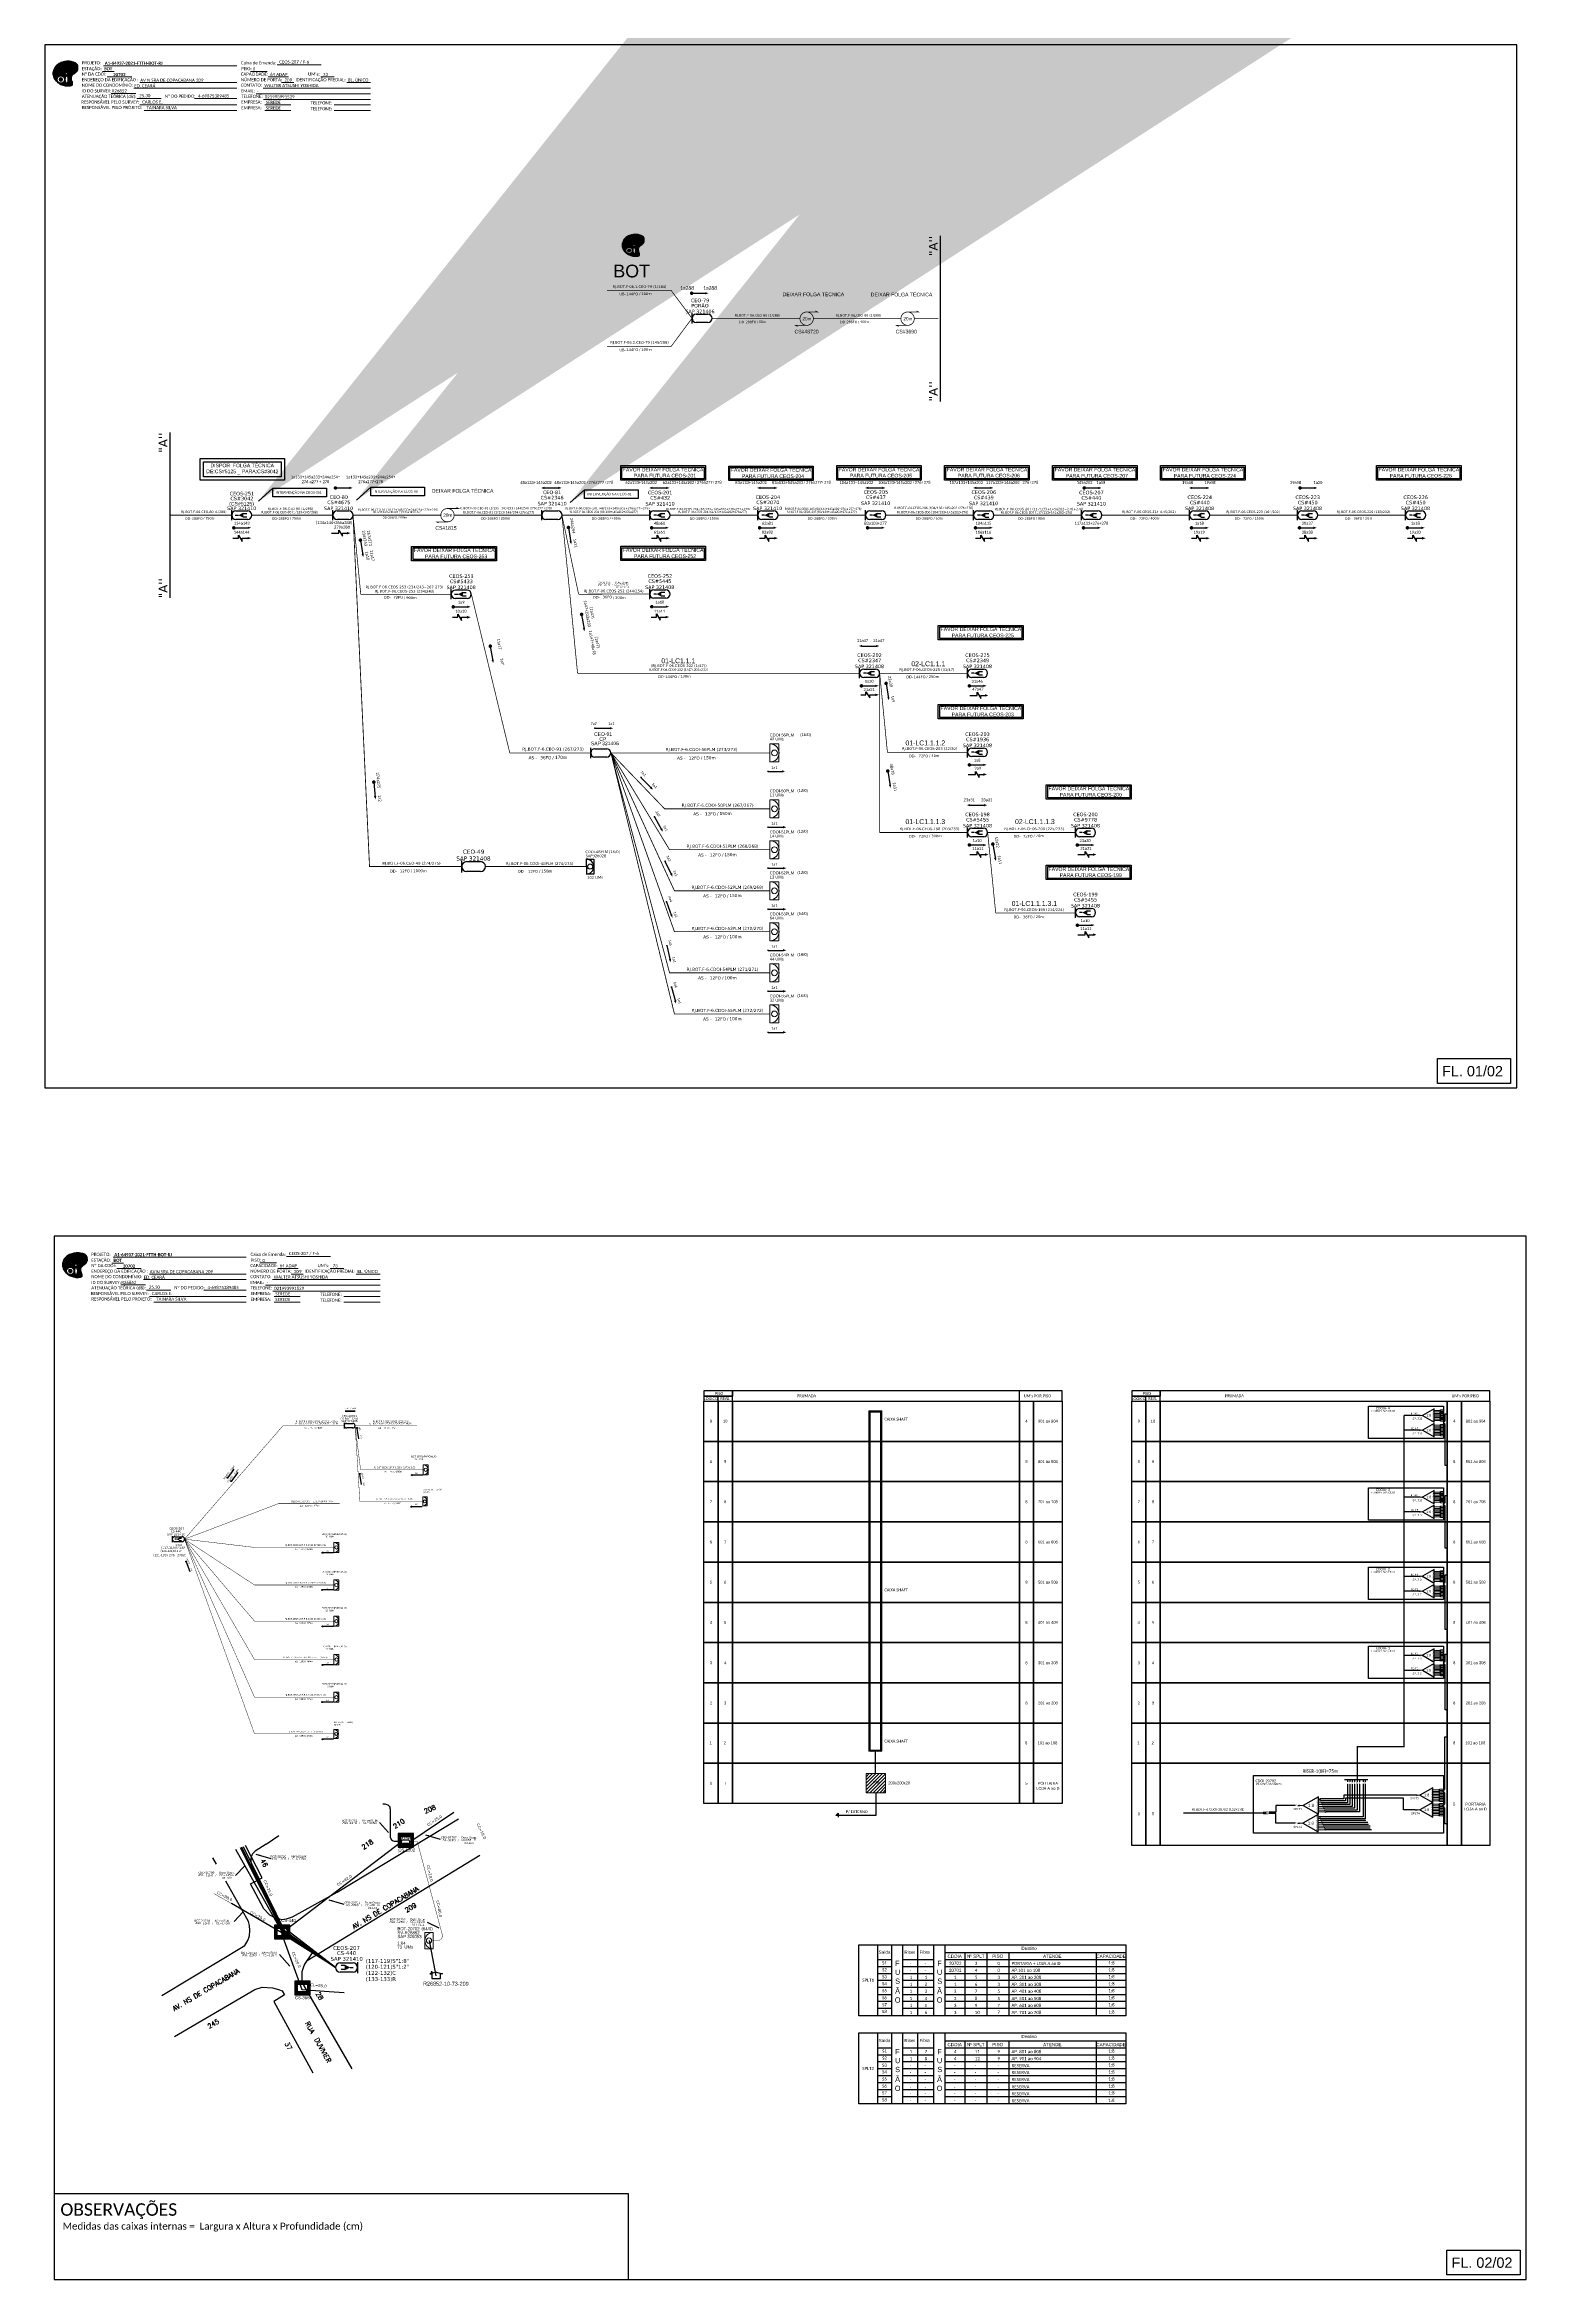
# Model space of a CAD drawing. Extents: x -95 to 749, y 705 to 1978.
import ezdxf
from ezdxf.enums import TextEntityAlignment as Align

# ---------------------------------------------------------------- set-up
doc = ezdxf.new("R2010")
doc.units = 0
doc.linetypes.add('ARILSUPP', pattern=[2.98, 1.42, -0.71, 0.14, -0.71])
for name, color, linetype in [('10.1-Caixas Subterrâneas', 5, 'Continuous'), ('10.4-Postes', 1, 'Continuous'), ('20.4-CEO', 1, 'Continuous'), ('20.4-CEOS', 1, 'Continuous'), ('20.5-CABO AÉREO', 1, 'Continuous'), ('20.5-CABO EM DUTO', 1, 'Continuous'), ('20.5-CEO', 1, 'Continuous'), ('CAP a instalar', 1, 'Continuous'), ('CDOI', 1, 'Continuous'), ('celulas gpon', 7, 'Continuous'), ('CEO', 1, 'Continuous'), ('label_cabos', 7, 'Continuous'), ('LC1', 3, 'Continuous'), ('Legenda', 1, 'Continuous'), ('MUB', 252, 'Continuous'), ('SETA', 7, 'Continuous'), ('Seta indicação do cabo', 7, 'Continuous'), ('Surveys Casinhas', 7, 'Continuous'), ('surveys legendas', 7, 'Continuous')]:
    doc.layers.add(name, color=color, linetype=linetype)
for name, color, linetype, lineweight in [("20.0-LEGENDA DOS CDO'S", 1, 'Continuous', 0), ('20.1-CDO_INTERIOR', 1, 'Continuous', 0), ('40.1-ETIQUETAS', 1, 'Continuous', 20)]:
    doc.layers.add(name, color=color, linetype=linetype, lineweight=lineweight)
doc.layers.add('EXTRA', color=50, linetype='Continuous', plot=False)
doc.styles.add('ARIAL', font='arial.ttf')
doc.styles.add('ROMANS', font='romans')
doc.styles.add('siredit', font='verdana.ttf')
doc.styles.get("Standard").update_dxf_attribs({"font": 'arial.ttf'})
doc.styles.add('WMF-Calibri0', font='calibri.ttf')
doc.styles.add('WMF-Calibri1', font='calibrib.ttf')
doc.linetypes.add('FENCELINE1', pattern='A,0.25,-0.1,[133,ltypeshp.shx,S=0.1,R=0,X=-0.1,Y=0],-0.1,1', length=1.45)
doc.linetypes.add('RESERVA', pattern='A,0.5,-0.15,["RESERVA",Standard,S=0.18,R=0,X=0,Y=-0.1],-1.3', length=1.95)
doc.dimstyles.new('CC', dxfattribs={"dimtxt": 1, "dimasz": 2, "dimexe": 0.18, "dimexo": 0.0625, "dimgap": 0.09, "dimtad": 0, "dimdec": 0, "dimrnd": 1, "dimzin": 0, "dimdsep": 46, "dimtxsty": 'siredit', "dimblk": 'NONE', "dimcen": 0, "dimse1": 1, "dimse2": 1, "dimsd1": 1, "dimsd2": 1, "dimclrt": 7, "dimadec": 0, "dimazin": 0, "dimtfac": 1, "dimtdec": 0, "dimtofl": 0, "dimtmove": 0, "dimatfit": 3, "dimfxl": 0, "dimtolj": 1, "dimtzin": 0, "dimarcsym": 0})
doc.dimstyles.new('CL', dxfattribs={"dimtxt": 1, "dimasz": 2, "dimexe": 0.18, "dimexo": 0.0625, "dimgap": 0.09, "dimtad": 0, "dimdec": 0, "dimrnd": 1, "dimzin": 0, "dimdsep": 46, "dimtxsty": 'siredit', "dimblk": 'NONE', "dimcen": 0, "dimse1": 1, "dimse2": 1, "dimsd1": 1, "dimsd2": 1, "dimclrt": 7, "dimadec": 0, "dimazin": 0, "dimtfac": 1, "dimtdec": 0, "dimtofl": 0, "dimtmove": 0, "dimatfit": 3, "dimfxl": 0, "dimtolj": 1, "dimtzin": 0, "dimarcsym": 0})

# ---------------------------------------------------------------- blocks, each defined once
blk = doc.blocks.new('OI')
h = blk.add_hatch(color=40)
edge = h.paths.add_edge_path()
edge.add_spline(control_points=[(4.4, -0.7), (3.9, -1), (3.3, -1.5), (2.8, -2.6), (2.9, -3.5), (3.1, -4.3), (3.3, -4.9), (3.4, -5.4), (3.4, -5.9), (3.2, -6.4), (2.5, -6.6), (1.7, -6.6), (0.6, -6.7), (-0.6, -6.4), (-1.6, -6.1), (-2.8, -5.6), (-3.9, -4.8), (-4.9, -3.7), (-5.3, -2.6), (-5.6, -1.9), (-5.8, -1), (-5.7, 0.5), (-5.1, 2), (-4.1, 3), (-3.3, 3.6), (-2.4, 4.2), (-1.4, 4.4), (-0.6, 4.7), (0.8, 4.9), (2.2, 5), (3.8, 4.6), (4.7, 4.2), (5.4, 3.7), (5.8, 3), (6, 2.2), (6, 1.5), (5.7, 0.6), (5.3, 0.1), (4.9, -0.4), (4.5, -0.6), (4.4, -0.7)], knot_values=[0, 0, 0, 0, 1.60434, 2.417191, 3.427595, 4.282808, 4.776746, 5.304182, 5.888771, 6.258406, 6.858137, 7.79129, 8.986195, 10.124242, 11.187857, 12.242908, 13.953784, 15.414161, 16.515391, 17.349188, 17.675853, 19.552021, 21.515531, 22.568638, 23.63245, 24.621084, 25.782718, 26.745347, 27.142653, 29.870543, 31.004649, 31.921532, 32.709589, 33.801391, 34.042471, 35.192333, 35.971461, 36.628871, 37.254359, 37.836911, 37.836911, 37.836911, 37.836911], degree=3, periodic=0)
h.paths.add_polyline_path([(1.1, -0.9, -1), (0, -0.9, -1)], flags=16)
edge = h.paths.add_edge_path(flags=16)
edge.add_ellipse((0.6, -3.6), major_axis=(-0.02, 1.71), ratio=0.361305, start_angle=0, end_angle=360)
h.paths.add_polyline_path([(-0.4, -3.6, -1), (-3.8, -3.6, -1)], flags=16)
edge = h.paths.add_edge_path(flags=0)
edge.add_ellipse((-2.1, -3.6), major_axis=(0, 0.885), ratio=0.758294, start_angle=0, end_angle=360)
at = {"color": 40}
for centre, radius in [((-2.1, -3.6), 1.72), ((0.5, -0.9), 0.587)]:
    blk.add_circle(centre, radius, dxfattribs=at)
blk.add_ellipse((-2.1, -3.6), major_axis=(0, 0.885), ratio=0.758294, start_param=-3.141592653589792, end_param=3.141592653589792, dxfattribs=at)
blk.add_ellipse((0.6, -3.6), major_axis=(-0.02, 1.71), ratio=0.361305, dxfattribs=at)
at = {"color": 40, "start_tangent": (-0.800898, -0.598801), "end_tangent": (-0.800898, -0.598801)}
blk.add_spline([(4.4, -0.7), (3.2, -1.8), (2.9, -2.5), (2.9, -3.5), (3.1, -4.4), (3.3, -4.8), (3.4, -5.4), (3.4, -6), (3.2, -6.3), (2.7, -6.5), (1.7, -6.6), (0.5, -6.6), (-0.6, -6.4), (-1.6, -6.1), (-2.6, -5.7), (-3.9, -4.7), (-4.9, -3.6), (-5.4, -2.6), (-5.6, -1.8), (-5.7, -1.5), (-5.6, 0.4), (-4.8, 2.2), (-4.1, 3), (-3.3, 3.6), (-2.4, 4.1), (-1.3, 4.5), (-0.4, 4.7), (0, 4.8), (2.7, 4.8), (3.8, 4.5), (4.7, 4.2), (5.3, 3.7), (5.9, 2.7), (5.9, 2.5), (5.9, 1.3), (5.7, 0.6), (5.3, 0.1), (4.8, -0.4), (4.4, -0.7)], degree=3, dxfattribs=at)
blk = doc.blocks.new('CARIMBO')
at = {"color": 7, "lineweight": 0}
for points in [[(35.1, -20.1), (41.7, -20.1)], [(35.7, -16.8), (111.6, -16.8)], [(37.8, -23.1), (51.8, -23.1)], [(119.4, -20), (128.9, -20)], [(129.5, -23.1), (141.1, -23.1)], [(134.5, -16.3), (159.6, -16.3)], [(159.4, -23.1), (167.1, -23.1)], [(40.1, -32.5), (54.1, -32.5)], [(53, -29.5), (111.6, -29.5)], [(54.7, -35.5), (68.6, -35.5)], [(56.4, -26.4), (111.6, -26.4)], [(122.6, -32.7), (187.8, -32.7)], [(126.6, -29.5), (187.8, -29.5)], [(126.8, -36), (187.8, -36)], [(137.1, -26.4), (144, -26.4)], [(174.2, -26.4), (187.8, -26.4)], [(56.4, -39.1), (111.6, -39.1)], [(58.9, -42.3), (111.6, -42.3)], [(127.5, -39.1), (142.3, -39.1)], [(127.5, -42.3), (142.3, -42.3)], [(167.1, -39.1), (187.8, -39.1)], [(167.1, -42.3), (187.8, -42.3)]]:
    blk.add_lwpolyline(points, dxfattribs=at)
at = {"color": 7, "xscale": 1.213923925163967, "yscale": 1.213923925163967, "zscale": 1.213923925163967, "rotation": 0.1532896023949059}
blk.add_blockref('OI', (13.9, -20.2), dxfattribs=at)
at = {"color": 7, "lineweight": 0, "style": 'WMF-Calibri0'}
for s, height, p in [('PROJETO:', 1.79, (23.3, -16)), ('ESTAÇÃO:', 1.79, (23.3, -19.3)), ('Nº DA CDOI:', 1.793, (23.3, -22.4)), ('ENDEREÇO DA EDIFICAÇÃO :', 1.793, (23.3, -25.6)), ('CAPACIDADE:', 1.793, (113.9, -22.4)), ('Caixa de Emenda:', 1.793, (114, -16)), ('NÚMERO DE PORTA:', 1.793, (113.9, -25.6)), ('PISO:', 1.79, (114.1, -19.3)), ('IDENTIFICAÇÃO PREDIAL:', 1.793, (145, -25.6)), ("UM's:", 1.79, (152.2, -22.4)), ('RESPONSÁVEL PELO SURVEY:', 1.793, (23, -38.3)), ('ATENUAÇÃO TEÓRICA (dB):', 1.793, (23.3, -35.1)), ('NOME DO CONDOMÍNIO:', 1.793, (23.3, -28.7)), ('ID DO SURVEY:', 1.793, (23.3, -32)), ('CONTATO:', 1.79, (113.9, -28.7)), ('EMAIL:', 1.79, (113.9, -32)), ('TELEFONE:', 1.79, (114.1, -35.1)), ('EMPRESA:', 1.79, (114.1, -38.3)), ('TELEFONE:', 1.79, (153.7, -38.8)), ('RESPONSÁVEL PELO PROJETO:', 1.793, (23.3, -41.4)), ('EMPRESA:', 1.79, (114.1, -41.6)), ('TELEFONE:', 1.79, (153.7, -42.1))]:
    blk.add_text(s, height=height, dxfattribs=at).set_placement(p)
at = {"color": 7, "lineweight": 0, "flags": 8}
for tag, p, style in [('EST', (35.9, -19.4), 'WMF-Calibri1'), ('PROJ', (36.5, -16.1), 'WMF-Calibri1'), ('LOGRADOURO', (56.6, -25.9), 'WMF-Calibri0'), ('PISO_PTR', (120.8, -19.4), 'WMF-Calibri0'), ('CAPAC.', (130.7, -22.5), 'WMF-Calibri0'), ('CEOS-XX', (135.9, -15.5), 'WMF-Calibri0'), ('N°', (138.8, -25.8), 'WMF-Calibri0'), ("UC'S", (160.8, -22.5), 'WMF-Calibri0'), ('N°PREDIO', (174.9, -25.8), 'WMF-Calibri0'), ('_ID_', (40.4, -31.9), 'WMF-Calibri0'), ('NOME_DO_COND.', (53.2, -29), 'WMF-Calibri0'), ('O_POTEN', (56.1, -34.7), 'WMF-Calibri0'), ('RES_SURVEY', (57.8, -38.2), 'WMF-Calibri0'), ('EMAIL', (123.3, -32.1), 'WMF-Calibri0'), ('NOME_DO_CONTATO', (127.3, -28.9), 'WMF-Calibri0'), ('TELEFONE', (127.5, -35.4), 'WMF-Calibri0'), ('EMP_RESP_SURVEY', (128.2, -38.5), 'WMF-Calibri0'), ('CONT_RESP_SURVEY', (167.8, -38.5), 'WMF-Calibri0'), ('RES_PROJ', (60.3, -41.5), 'WMF-Calibri0'), ('EMP_RESP_PROJ', (128.2, -41.7), 'WMF-Calibri0'), ('CONT_RESP_PROJ', (167.8, -41.7), 'WMF-Calibri0')]:
    blk.add_attdef(tag, p, '', height=1.79, dxfattribs=dict(at, style=style))
at = {"color": 7, "lineweight": 0, "style": 'WMF-Calibri1', "flags": 8}
blk.add_attdef("N° CDO'S", text='', height=1.79, dxfattribs=at).set_placement((44.8, -22.7), align=Align.CENTER)
blk = doc.blocks.new('SPLT_1-8_DIV_DIR')
h = blk.add_hatch(color=3)
h.dxf.hatch_style = 1
edge = h.paths.add_edge_path()
edge.add_arc((12.8, 4), 0.242, 0, 360)
h = blk.add_hatch(color=3)
h.dxf.hatch_style = 1
edge = h.paths.add_edge_path()
edge.add_arc((13.3, 2.9), 0.242, 0, 360)
h = blk.add_hatch(color=3)
h.dxf.hatch_style = 1
edge = h.paths.add_edge_path()
edge.add_arc((13.8, 1.7), 0.242, 0, 360)
h = blk.add_hatch(color=3)
h.dxf.hatch_style = 1
edge = h.paths.add_edge_path()
edge.add_arc((14.3, 0.6), 0.242, 0, 360)
h = blk.add_hatch(color=3)
h.dxf.hatch_style = 1
edge = h.paths.add_edge_path()
edge.add_arc((14.8, -0.6), 0.242, 0, 360)
h = blk.add_hatch(color=3)
h.dxf.hatch_style = 1
edge = h.paths.add_edge_path()
edge.add_arc((15.3, -1.7), 0.242, 0, 360)
h = blk.add_hatch(color=3)
h.dxf.hatch_style = 1
edge = h.paths.add_edge_path()
edge.add_arc((15.8, -2.9), 0.242, 0, 360)
h = blk.add_hatch(color=3)
h.dxf.hatch_style = 1
edge = h.paths.add_edge_path()
edge.add_arc((16.3, -4), 0.242, 0, 360)
at = {"color": 1, "lineweight": 0}
blk.add_lwpolyline([(2.2, 0), (0, 0)], dxfattribs=at)
at = {"color": 1}
blk.add_lwpolyline([(11.9, 5.4), (2.2, 0), (11.9, -5.4), (11.9, 5.4)], dxfattribs=at)
at = {"color": 7, "lineweight": 0}
for points in [[(12.8, 4), (11.9, 4)], [(11.9, 2.9), (13.3, 2.9)], [(11.9, 1.7), (13.8, 1.7)], [(11.9, 0.6), (14.3, 0.6)], [(11.9, -0.6), (14.8, -0.6)], [(11.9, -1.7), (15.3, -1.7)], [(11.9, -2.9), (15.8, -2.9)], [(11.9, -4), (16.3, -4)]]:
    blk.add_lwpolyline(points, dxfattribs=at)
at = {"color": 3}
for centre in [(12.8, 4), (13.3, 2.9), (13.8, 1.7), (14.3, 0.6), (14.8, -0.6), (15.3, -1.7), (15.8, -2.9), (16.3, -4)]:
    blk.add_circle(centre, 0.242, dxfattribs=at)
at = {"color": 1, "style": 'ARIAL'}
for s, height, p in [('1:8', 2, (5.3, -0.9)), ('S1', 0.75, (10.5, 3.8)), ('S2', 0.75, (10.5, 2.6)), ('S3', 0.75, (10.5, 1.4)), ('S4', 0.75, (10.5, 0.2)), ('S5', 0.75, (10.5, -1)), ('S6', 0.75, (10.5, -2.1)), ('S7', 0.75, (10.5, -3.2)), ('S8', 0.75, (10.5, -4.4))]:
    blk.add_text(s, height=height, dxfattribs=at).set_placement(p)
blk = doc.blocks.new('SPLT_1-8_SC-APC')
at = {"color": 1, "lineweight": 0}
blk.add_lwpolyline([(-17, -7.5), (-19.3, -7.5)], dxfattribs=at)
at = {"color": 1}
blk.add_lwpolyline([(-7.4, -2.1), (-17, -7.5), (-7.4, -13), (-7.4, -2.1)], dxfattribs=at)
at = {"color": 3, "lineweight": 0}
for points in [[(-3, -3.5), (-7.4, -3.5)], [(-7.4, -4.7), (-3, -4.7)], [(-7.4, -5.8), (-3, -5.8)], [(-7.4, -7), (-3, -7)], [(-7.4, -8.1), (-3, -8.1)], [(-7.4, -9.3), (-3, -9.3)], [(-7.4, -10.4), (-3, -10.4)], [(-7.4, -11.6), (-3, -11.6)], [(-2.4, -3), (-2.4, -4)], [(-2.4, -3), (0, -3)], [(-2.4, -4), (0, -4)], [(-2.4, -4.2), (-2.4, -5.2)], [(-2.4, -4.2), (0, -4.2)], [(-2.4, -5.2), (0, -5.2)], [(-2.4, -5.3), (-2.4, -6.3)], [(-2.4, -5.3), (0, -5.3)], [(-2.4, -6.3), (0, -6.3)], [(-2.4, -6.5), (-2.4, -7.5)], [(-2.4, -6.5), (0, -6.5)], [(-2.4, -7.5), (0, -7.5)], [(-2.4, -7.6), (-2.4, -8.6)], [(-2.4, -7.6), (0, -7.6)], [(-2.4, -8.6), (0, -8.6)], [(-2.4, -8.8), (-2.4, -9.8)], [(-2.4, -8.8), (0, -8.8)], [(-2.4, -9.8), (0, -9.8)], [(-2.4, -9.9), (-2.4, -10.9)], [(-2.4, -9.9), (0, -9.9)], [(-2.4, -10.9), (0, -10.9)], [(-2.4, -11.1), (-2.4, -12.1)], [(-2.4, -11.1), (0, -11.1)], [(-2.4, -12.1), (0, -12.1)]]:
    blk.add_lwpolyline(points, dxfattribs=at)
for points in [[(-3, -3.2), (-2.4, -3.2), (-2.4, -3.8), (-3, -3.8)], [(-3, -4.4), (-2.4, -4.4), (-2.4, -5), (-3, -5)], [(-3, -5.5), (-2.4, -5.5), (-2.4, -6.1), (-3, -6.1)], [(-3, -6.7), (-2.4, -6.7), (-2.4, -7.3), (-3, -7.3)], [(-3, -7.8), (-2.4, -7.8), (-2.4, -8.4), (-3, -8.4)], [(-3, -9), (-2.4, -9), (-2.4, -9.6), (-3, -9.6)], [(-3, -10.1), (-2.4, -10.1), (-2.4, -10.7), (-3, -10.7)], [(-3, -11.3), (-2.4, -11.3), (-2.4, -11.9), (-3, -11.9)]]:
    blk.add_lwpolyline(points, close=True, dxfattribs=at)
at = {"color": 1, "style": 'ARIAL'}
for s, height, p in [('1:8', 2, (-13.9, -8.4)), ('S1', 0.75, (-8.7, -3.8)), ('S2', 0.75, (-8.7, -5)), ('S3', 0.75, (-8.7, -6.2)), ('S4', 0.75, (-8.7, -7.4)), ('S5', 0.75, (-8.7, -8.6)), ('S6', 0.75, (-8.7, -9.7)), ('S7', 0.75, (-8.7, -10.8)), ('S8', 0.75, (-8.7, -11.9))]:
    blk.add_text(s, height=height, dxfattribs=at).set_placement(p)
blk = doc.blocks.new('*X58')
at = {"color": 0, "linetype": 'Continuous'}
for p, q in [((-1.25, 0.34099), (-0.49099, 1.1)), ((-1.25, 0.517767), (-0.667767, 1.1)), ((-1.25, 0.694544), (-0.844544, 1.1)), ((-1.25, 0.87132), (-1.02132, 1.1)), ((-1.25, 1.048097), (-1.198097, 1.1)), ((-1.25, 0.164214), (-0.8035, 0.610714)), ((-1.25, -0.012563), (-0.8035, 0.433937)), ((-1.25, -0.18934), (-0.8035, 0.25716)), ((-1.25, -0.366117), (-0.8035, 0.080383)), ((-0.789214, 0.625), (-0.314214, 1.1)), ((-0.612437, 0.625), (-0.137437, 1.1)), ((-0.43566, 0.625), (0.03934, 1.1)), ((-0.258883, 0.625), (0.216117, 1.1)), ((-0.082107, 0.625), (0.392893, 1.1)), ((0.09467, 0.625), (0.56967, 1.1)), ((0.271447, 0.625), (0.746447, 1.1)), ((0.448223, 0.625), (0.923223, 1.1)), ((0.625, 0.625), (1.1, 1.1)), ((0.801777, 0.625), (1.25, 1.073223)), ((0.8035, 0.449947), (1.25, 0.896447)), ((0.8035, 0.27317), (1.25, 0.71967)), ((0.8035, 0.096393), (1.25, 0.542893)), ((0.8035, -0.080383), (1.25, 0.366117)), ((0.8035, -0.25716), (1.25, 0.18934)), ((0.8035, -0.433937), (1.25, 0.012563)), ((-1.25, -0.542893), (-0.8035, -0.096393)), ((-1.25, -0.71967), (-0.8035, -0.27317)), ((-1.25, -0.896447), (-0.8035, -0.449947)), ((-1.25, -1.073223), (-0.801777, -0.625)), ((-1.1, -1.1), (-0.625, -0.625)), ((-0.923223, -1.1), (-0.448223, -0.625)), ((-0.746447, -1.1), (-0.271447, -0.625)), ((-0.56967, -1.1), (-0.09467, -0.625)), ((-0.392893, -1.1), (0.082107, -0.625)), ((-0.216117, -1.1), (0.258883, -0.625)), ((-0.03934, -1.1), (0.43566, -0.625)), ((0.137437, -1.1), (0.612437, -0.625)), ((0.314214, -1.1), (0.789214, -0.625)), ((0.49099, -1.1), (1.25, -0.34099)), ((0.667767, -1.1), (1.25, -0.517767)), ((0.8035, -0.610714), (1.25, -0.164214)), ((0.844544, -1.1), (1.25, -0.694544)), ((1.02132, -1.1), (1.25, -0.87132)), ((1.198097, -1.1), (1.25, -1.048097))]:
    blk.add_line(p, q, dxfattribs=at)
blk = doc.blocks.new('MANHOLE_MQ')
at = {"color": 0, "linetype": 'Continuous'}
for p, q in [((0.0000062, 0.0000057), (-0.0000063, 0.0000057)), ((-0.0000063, 0.0000057), (-0.0000063, -0.0000053)), ((-0.000004, 0.0000033), (0.000004, 0.0000033)), ((-0.000004, -0.0000029), (-0.000004, 0.0000033)), ((0.000004, 0.0000033), (0.000004, -0.0000029)), ((0.0000062, -0.0000053), (0.0000062, 0.0000057)), ((-0.0000063, -0.0000053), (0.0000062, -0.0000053)), ((0.000004, -0.0000029), (-0.000004, -0.0000029)), ((0.000004, -0.0000029), (0.000004, -0.0000029))]:
    blk.add_line(p, q, dxfattribs=at)
at = {"color": 0, "linetype": 'Continuous', "xscale": 5e-06, "yscale": 5e-06, "zscale": 1e-05}
blk.add_blockref('*X58', (0, 0.0000002), dxfattribs=at)
blk = doc.blocks.new('CDOI_CT_ESQ')
at = {"layer": '20.1-CDO_INTERIOR', "color": 0, "lineweight": 18}
blk.add_lwpolyline([(-2.12, -2.13), (-2.12, 2.12), (0, 2.12), (0.01, -2.13)], close=True, dxfattribs=at)
blk.add_circle((-1.06, 0), 0.68, dxfattribs=at)
blk.add_arc((0.01, 0), 2.13, 90.02759, 270.02759, dxfattribs=at)
at = {"layer": "20.0-LEGENDA DOS CDO'S", "color": 0, "style": 'ARIAL'}
for tag, p in [('SAP', (-9.3, 0.61)), ('CDO_N', (-9.3, 2.69)), ('SURVEY', (-9.3, 1.6)), ('1:XX', (-9.31, -1.08)), ('UMS', (-9.31, -2.09))]:
    blk.add_attdef(tag, p, '', height=0.68, rotation=359.97241, dxfattribs=at)
blk.add_attdef('FIBRAS_UTILIZADAS', text='', height=0.68, rotation=359.97241, dxfattribs=at).set_placement((-1.59, 2.69), align=Align.CENTER)
blk = doc.blocks.new('Inst CB DT OCUP CFOA-SM-AS-80-TS-36')
at = {"layer": 'label_cabos', "color": 0, "style": 'siredit'}
for tag, flags, p in [('ID_ATIVIDADE', 3, (1.3, 2.7)), ('FATOR', 1, (11.6, 2.6))]:
    blk.add_attdef(tag, text='', height=1, rotation=359.69, dxfattribs=dict(at, flags=flags)).set_placement(p, align=Align.MIDDLE_CENTER)
for tag, p in [('DESTINO_CABO', (3.1, 1.3)), ('TIPO_CABO', (1.8, 0)), ('CABO', (4.7, -0.1)), ('/', (7.7, -0.1)), ('LANCE', (10.9, 0)), ('TIPO_CABO', (13.1, 1.2)), ('UND', (16, 0)), ('FID', (13.1, -1.4))]:
    blk.add_attdef(tag, text='', height=1, rotation=359.69, dxfattribs=at).set_placement(p, align=Align.MIDDLE_CENTER)
blk.add_attdef('QTDE', (12.4, -0.5), '', height=1, rotation=359.69, dxfattribs=at)
blk = doc.blocks.new('_None')
blk = doc.blocks.new('LEGENDA DOS CABOS')
at = {"layer": 'EXTRA', "color": 0, "style": 'siredit'}
for tag, p in [('ID', (4.6, 1)), ('XX', (9, 1))]:
    blk.add_attdef(tag, text='', height=0.48, rotation=359.69, dxfattribs=at).set_placement(p, align=Align.MIDDLE_CENTER)
at = {"layer": 'Legenda', "color": 0, "style": 'siredit'}
for tag, p in [('TIPO_CABO', (1.3, 0)), ('CABO', (4.7, -0.1)), ('/', (6.8, -0.1)), ('METROS', (10, -0.1))]:
    blk.add_attdef(tag, text='', height=0.8, rotation=359.69, dxfattribs=at).set_placement(p, align=Align.MIDDLE_CENTER)
blk = doc.blocks.new('Inst CB DT OCUP CFOA-SM-ASU-120-S-12')
at = {"layer": 'label_cabos', "color": 0, "style": 'siredit'}
for tag, flags, p in [('ID_ATIVIDADE', 3, (1.3, 2.7)), ('FATOR', 1, (11.6, 2.6))]:
    blk.add_attdef(tag, text='', height=1, rotation=359.69, dxfattribs=dict(at, flags=flags)).set_placement(p, align=Align.MIDDLE_CENTER)
for tag, p in [('TIPO_CABO', (1.3, 0)), ('DESTINO_CABO', (3.1, 1.3)), ('CABO', (4.7, -0.1)), ('/', (7.7, -0.1)), ('LANCE', (10.9, 0)), ('TIPO_CABO', (13.1, 1.2)), ('UND', (16, 0)), ('FID', (13.1, -1.4))]:
    blk.add_attdef(tag, text='', height=1, rotation=359.69, dxfattribs=at).set_placement(p, align=Align.MIDDLE_CENTER)
blk.add_attdef('QTDE', (12.4, -0.5), '', height=1, rotation=359.69, dxfattribs=at)
blk = doc.blocks.new('*U65')
at = {"layer": '20.4-CEOS', "color": 7, "style": 'siredit'}
for tag, p in [('FIBRAS_SPLITTER', (0, 0)), ('FIBRAS_TOP_C', (0, -4.13)), ('RESERVA_FINAIS', (0, -5.46))]:
    blk.add_attdef(tag, p, '', height=1.01, dxfattribs=at)
for tag, p, flags in [('ID_ATIVIDADE', (0, -6.77), 3), ('QTDE', (0, -9.4), 1), ('FATOR', (0, -8.09), 1), ('FID', (0, -10.71), 1)]:
    blk.add_attdef(tag, p, '', height=1.01, dxfattribs=dict(at, flags=flags))
blk = doc.blocks.new('*U67')
at = {"layer": '20.4-CEOS', "color": 7, "style": 'siredit'}
blk.add_attdef('FIBRAS_SPLITTER', (0, 0), '', height=1.01, dxfattribs=at)
for tag, p, flags in [('QTDE', (0, -4.11), 1), ('ID_ATIVIDADE', (0, -1.48), 3), ('FATOR', (0, -2.79), 1), ('FID', (0, -5.42), 1)]:
    blk.add_attdef(tag, p, '', height=1.01, dxfattribs=dict(at, flags=flags))
blk = doc.blocks.new('ETIQUETA_RS5F')
at = {"layer": '40.1-ETIQUETAS', "color": 0, "style": 'siredit'}
blk.add_text('/', height=1.5, dxfattribs=at).set_placement((1.6, -2), align=Align.MIDDLE_RIGHT)
for tag, p in [('ETIQUETA_R_SECUNDARIA', (1.2, 2.1)), ('ETIQUETA_R_PRIMARIA', (1.2, 4.1)), ('F_ATIVAS/F_MORTAS', (1.1, -4.2))]:
    blk.add_attdef(tag, text='', height=1.5, dxfattribs=at).set_placement(p, align=Align.MIDDLE_CENTER)
for tag, p in [('TIPO_CABO', (-6.6, -2.1)), ('CAP_CABO', (0.4, -2.1))]:
    blk.add_attdef(tag, text='', height=1.5, dxfattribs=at).set_placement(p, align=Align.MIDDLE_RIGHT)
for tag, p in [('FUSÃO_1', (0.8, -8.4)), ('FUSÃO_2', (0.8, -10.6)), ('FUSÃO_3', (0.8, -12.9)), ('FUSÃO_4', (0.8, -15.1)), ('FUSÃO_5', (0.8, -17.2))]:
    blk.add_attdef(tag, text='', height=1.5, dxfattribs=at).set_placement(p, align=Align.CENTER)
blk.add_attdef('METROS', text='', height=1.5, dxfattribs=at).set_placement((2.1, -2), align=Align.MIDDLE_LEFT)
blk = doc.blocks.new('CDOI_INT')
at = {"layer": '20.1-CDO_INTERIOR', "color": 0, "lineweight": 18}
blk.add_lwpolyline([(4.2, -4.2), (4.2, 4.2), (0, 4.2), (0, -4.2)], close=True, dxfattribs=at)
blk.add_circle((2.1, 0), 1.36, dxfattribs=at)
blk.add_arc((0, 0), 4.25, 270, 90, dxfattribs=at)
at = {"layer": "20.0-LEGENDA DOS CDO'S", "color": 0, "style": 'ARIAL'}
for tag, p in [('CDO_N', (-0.1, 10.4)), ('SPLITER_1', (21.2, 10.4)), ('SURVEY', (-0.1, 8.2)), ('SAP', (-0.1, 6.2)), ('SPLITER_2', (21.2, 8.7)), ('1:XX', (5.9, -2.2)), ('UMS', (5.9, -4.2))]:
    blk.add_attdef(tag, p, '', height=1.36, dxfattribs=at)
blk.add_attdef('FIBRAS_UTILIZADAS', text='', height=1.36, dxfattribs=at).set_placement((15.3, 10.4), align=Align.CENTER)
blk = doc.blocks.new('Inst CB DT OCUP CFOA-SM-DD-S-36')
at = {"layer": 'label_cabos', "color": 0, "style": 'siredit'}
for tag, flags, p in [('ID_ATIVIDADE', 3, (1.3, 2.7)), ('FATOR', 1, (11.6, 2.6))]:
    blk.add_attdef(tag, text='', height=1, rotation=359.69, dxfattribs=dict(at, flags=flags)).set_placement(p, align=Align.MIDDLE_CENTER)
for tag, p in [('TIPO_CABO', (1.1, 0)), ('DESTINO_CABO', (3.1, 1.3)), ('CABO', (4.7, -0.1)), ('/', (7.7, -0.1)), ('LANCE', (10.4, 0)), ('TIPO_CABO', (13.1, 1.2)), ('UND', (16.5, 0)), ('FID', (13.6, -1.4))]:
    blk.add_attdef(tag, text='', height=1, rotation=359.69, dxfattribs=at).set_placement(p, align=Align.MIDDLE_CENTER)
blk.add_attdef('QTDE', (11.9, -0.5), '', height=1, rotation=359.69, dxfattribs=at)
blk = doc.blocks.new('*U73')
at = {"color": 3}
blk.add_lwpolyline([(0.0000405, 0.000041), (0.0001936, 0.000041), (0.0001936, 0.0000158), (0.0000405, 0.0000158)], close=True, dxfattribs=at)
at = {"color": 3, "style": 'ARIAL'}
blk.add_attdef('SERVIÇO_EM_EMENDA_EXIST', text='', height=0.00000666, dxfattribs=at).set_placement((0.0001321, 0.0000254), align=Align.RIGHT)
blk.add_attdef('FID', (0.0001344, 0.0000254), '', height=0.00000666, dxfattribs=at)
at = {"layer": '10.4-Postes', "lineweight": 0, "style": 'ROMANS'}
for tag, p, flags in [('ID_ATIVIDADE', (-0.0000068, -0.0000086), 3), ('QTDE', (-0.000006, -0.000014), 3), ('FATOR', (-0.0000019, -0.0000113), 1)]:
    blk.add_attdef(tag, p, '', height=0.00000209, dxfattribs=dict(at, flags=flags))
at = {"color": 3}
blk.add_leader([(-0.0000002, 0.0000042), (0.0000405, 0.000041)], dimstyle='CL', override={"dimgap": 0.09, "dimtad": 0}, dxfattribs=at)

msp = doc.modelspace()

# ---------------------------------------------------------------- hatches: boundary and pattern name
for points in [[(219.1, 1588.3, 1), (218.1, 1588.3, 1)], [(245.4, 1560, 1), (244.5, 1560.5, 1)], [(317.8, 1563.7, 1), (316.8, 1563.7, 1)], [(253, 1537.5, 1), (252.3, 1538.2, 1)], [(317.8, 1531.9, 1), (316.8, 1531.9, 1)], [(259, 1512.1, 1), (258.4, 1512.9, 1)], [(317.8, 1508.6, 1), (316.8, 1508.6, 1)], [(259.7, 1489.1, 1), (259.1, 1489.9, 1)], [(317.8, 1485.2, 1), (316.8, 1485.2, 1)], [(260, 1464.1, 1), (259.4, 1464.8, 1)], [(317.8, 1461.8, 1), (316.8, 1461.8, 1)], [(262.6, 1440.4, 1), (262.1, 1441.3, 1)], [(317.8, 1438.5, 1), (316.8, 1438.5, 1)], [(317.8, 1415.1, 1), (316.8, 1415.1, 1)]]:
    msp.add_hatch(color=256).paths.add_polyline_path(points)
h = msp.add_hatch()
h.set_pattern_fill('ANSI32', color=3, scale=0.07)
h.set_pattern_definition([(45, (-4972.7736, 2641.92406), (-0.47146345, 0.47146345), []), (45, (-4972.4593, 2641.92406), (-0.47146345, 0.47146345), [])])
h.paths.add_polyline_path([(382.1, 1199.5), (374.8, 1199.5), (374.8, 1005.7), (382.1, 1005.7)])
h.paths.add_polyline_path([(375.5, 1198.8), (381.4, 1198.8), (381.4, 1006.4), (375.5, 1006.4)], flags=16)
h = msp.add_hatch(color=3)
h.dxf.hatch_style = 1
edge = h.paths.add_edge_path()
edge.add_arc((688.6, 1197), 0.179, 0, 360)
h = msp.add_hatch(color=3)
h.dxf.hatch_style = 1
edge = h.paths.add_edge_path()
edge.add_arc((688.6, 1188.5), 0.179, 0, 360)
h = msp.add_hatch(color=3)
h.dxf.hatch_style = 1
edge = h.paths.add_edge_path()
edge.add_arc((688.6, 1150.5), 0.179, 0, 360)
h = msp.add_hatch(color=3)
h.dxf.hatch_style = 1
edge = h.paths.add_edge_path()
edge.add_arc((688.6, 1142), 0.179, 0, 360)
h = msp.add_hatch(color=3)
h.dxf.hatch_style = 1
edge = h.paths.add_edge_path()
edge.add_arc((688.6, 1105.3), 0.179, 0, 360)
h = msp.add_hatch(color=3)
h.dxf.hatch_style = 1
edge = h.paths.add_edge_path()
edge.add_arc((688.6, 1096.8), 0.179, 0, 360)
h = msp.add_hatch(color=3)
h.dxf.hatch_style = 1
edge = h.paths.add_edge_path()
edge.add_arc((688.6, 1060.3), 0.179, 0, 360)
h = msp.add_hatch(color=3)
h.dxf.hatch_style = 1
edge = h.paths.add_edge_path()
edge.add_arc((688.6, 1051.8), 0.179, 0, 360)
h = msp.add_hatch()
h.set_pattern_fill('ANSI31', color=1, scale=0.42)
h.set_pattern_definition([(45, (-62.316, 2835.7244), (-0.9429269, 0.9429269), [])])
h.paths.add_polyline_path([(384.3, 982), (384.3, 993), (373.2, 993), (373.2, 982)])
h.paths.add_polyline_path([(376.5, 986.6), (381.3, 986.6), (381.3, 989.1), (376.5, 989.1)], flags=24)
h = msp.add_hatch(color=3)
h.dxf.hatch_style = 1
edge = h.paths.add_edge_path()
edge.add_arc((686.9, 980.7), 0.197, 0, 360)
h = msp.add_hatch(color=3)
h.dxf.hatch_style = 1
edge = h.paths.add_edge_path()
edge.add_arc((619.9, 974.8), 0.197, 0, 360)
h = msp.add_hatch(color=3)
h.dxf.hatch_style = 1
edge = h.paths.add_edge_path()
edge.add_arc((686.9, 972.3), 0.197, 0, 360)
h = msp.add_hatch(color=3)
h.dxf.hatch_style = 1
edge = h.paths.add_edge_path()
edge.add_arc((619.9, 964.7), 0.197, 0, 360)
at = {"layer": 'Seta indicação do cabo'}
h = msp.add_hatch(color=256, dxfattribs=at)
h.dxf.hatch_style = 1
h.paths.add_polyline_path([(83.5, 1189.8, 1), (83, 1189.8, 1)])
h = msp.add_hatch(color=256, dxfattribs=at)
h.dxf.hatch_style = 1
h.paths.add_polyline_path([(9.7, 1161.5, 1), (9.1, 1161.6, 1)])
h = msp.add_hatch(color=256, dxfattribs=at)
h.dxf.hatch_style = 1
h.paths.add_polyline_path([(11.8, 1159.6, 1), (11.2, 1159.7, 1)])
h = msp.add_hatch(color=256, dxfattribs=at)
h.dxf.hatch_style = 1
h.paths.add_polyline_path([(85, 1163.7, 1), (84.4, 1163.7, 1)])
h = msp.add_hatch(color=256, dxfattribs=at)
h.dxf.hatch_style = 1
h.paths.add_polyline_path([(114.7, 1163, 1), (114.2, 1163, 1)])
h = msp.add_hatch(color=256, dxfattribs=at)
h.dxf.hatch_style = 1
h.paths.add_polyline_path([(114.5, 1145, 1), (113.9, 1145, 1)])
h = msp.add_hatch(color=256, dxfattribs=at)
h.dxf.hatch_style = 1
h.paths.add_polyline_path([(-13.8, 1113.7, 1), (-14.4, 1113.7, 1)])
h = msp.add_hatch(color=256, dxfattribs=at)
h.dxf.hatch_style = 1
h.paths.add_polyline_path([(63.9, 1118.8, 1), (63.3, 1118.8, 1)])
h = msp.add_hatch(color=256, dxfattribs=at)
h.dxf.hatch_style = 1
h.paths.add_polyline_path([(63.7, 1097.6, 1), (63.1, 1097.6, 1)])
h = msp.add_hatch(color=256, dxfattribs=at)
h.dxf.hatch_style = 1
h.paths.add_polyline_path([(63.9, 1076.8, 1), (63.3, 1076.8, 1)])
h = msp.add_hatch(color=7, dxfattribs=at)
h.dxf.hatch_style = 1
h.paths.add_polyline_path([(63.9, 1054.9, 1), (63.3, 1054.9, 1)])
h = msp.add_hatch(color=256, dxfattribs=at)
h.dxf.hatch_style = 1
h.paths.add_polyline_path([(63.7, 1033.7, 1), (63.1, 1033.7, 1)])
h = msp.add_hatch(color=7, dxfattribs=at)
h.dxf.hatch_style = 1
h.paths.add_polyline_path([(63.9, 1012.6, 1), (63.3, 1012.6, 1)])

# ---------------------------------------------------------------- linework, layer by layer
at = {"color": 7}
for p, q in [((14.2, 1712), (20.9, 1712)), ((20.9, 1707.2), (14.2, 1707.2)), ((369, 895.5), (521.1, 895.5)), ((369, 855.1), (369, 895.5)), ((379.7, 895.5), (379.7, 855.1)), ((387.6, 895.5), (387.6, 855.1)), ((394, 855.1), (394, 895.5)), ((402.5, 895.5), (402.5, 855.1)), ((411.5, 895.5), (411.5, 855.1)), ((418, 895.5), (418, 855.1)), ((418, 891.1), (521.1, 891.1)), ((429.4, 891.1), (429.4, 855.1)), ((442, 891.1), (442, 855.1)), ((454.5, 891.1), (454.5, 855.1)), ((504.3, 891.1), (504.3, 855.1)), ((521.1, 895.5), (521.1, 855.1)), ((379.7, 887.2), (387.6, 887.2)), ((379.7, 883.2), (387.6, 883.2)), ((379.7, 879.2), (387.6, 879.2)), ((394, 887.2), (411.5, 887.2)), ((394, 883.2), (411.5, 883.2)), ((394, 879.2), (411.5, 879.2)), ((418, 887.2), (521.1, 887.2)), ((418, 883.2), (521.1, 883.2)), ((418, 879.2), (521.1, 879.2)), ((379.7, 875.3), (387.6, 875.3)), ((379.7, 871.3), (387.6, 871.3)), ((379.7, 867.3), (387.6, 867.3)), ((394, 875.3), (411.5, 875.3)), ((394, 871.3), (411.5, 871.3)), ((394, 867.3), (411.5, 867.3)), ((418, 875.3), (521.1, 875.3)), ((418, 871.3), (521.1, 871.3)), ((418, 867.3), (521.1, 867.3)), ((521.1, 855.1), (369, 855.1)), ((379.7, 863.4), (387.6, 863.4)), ((379.7, 859.4), (387.6, 859.4)), ((394, 863.4), (411.5, 863.4)), ((394, 859.4), (411.5, 859.4)), ((418, 863.4), (521.1, 863.4)), ((418, 859.4), (521.1, 859.4)), ((369, 845.3), (521.1, 845.3)), ((369, 804.9), (369, 845.3)), ((379.7, 845.3), (379.7, 804.9)), ((387.6, 845.3), (387.6, 804.9)), ((394, 804.9), (394, 845.3)), ((402.5, 845.3), (402.5, 804.9)), ((411.5, 845.3), (411.5, 804.9)), ((418, 845.3), (418, 804.9)), ((418, 840.9), (521.1, 840.9)), ((429.4, 840.9), (429.4, 804.9)), ((442, 840.9), (442, 804.9)), ((454.5, 840.9), (454.5, 804.9)), ((504.3, 840.9), (504.3, 804.9)), ((521.1, 845.3), (521.1, 804.9)), ((379.7, 836.9), (387.6, 836.9)), ((379.7, 832.9), (387.6, 832.9)), ((379.7, 829), (387.6, 829)), ((394, 836.9), (411.5, 836.9)), ((394, 832.9), (411.5, 832.9)), ((394, 829), (411.5, 829)), ((418, 836.9), (521.1, 836.9)), ((418, 832.9), (521.1, 832.9)), ((418, 829), (521.1, 829)), ((379.7, 825), (387.6, 825)), ((379.7, 821), (387.6, 821)), ((379.7, 817.1), (387.6, 817.1)), ((394, 825), (411.5, 825)), ((394, 821), (411.5, 821)), ((394, 817.1), (411.5, 817.1)), ((418, 825), (521.1, 825)), ((418, 821), (521.1, 821)), ((418, 817.1), (521.1, 817.1)), ((521.1, 804.9), (369, 804.9)), ((379.7, 813.1), (387.6, 813.1)), ((379.7, 809.1), (387.6, 809.1)), ((394, 813.1), (411.5, 813.1)), ((394, 809.1), (411.5, 809.1)), ((418, 813.1), (521.1, 813.1)), ((418, 809.1), (521.1, 809.1))]:
    msp.add_line(p, q, dxfattribs=at)
at = {"color": 3}
msp.add_line((599.5, 971), (601, 971), dxfattribs=at)
at = {"color": 2}
for p, q in [((606.6, 970.2), (602.5, 970.2)), ((606.6, 964.7), (606.6, 970.2)), ((617.5, 964.7), (606.6, 964.7))]:
    msp.add_line(p, q, dxfattribs=at)
for points in [[(-94.7, 1383.5), (743.8, 1383.5), (743.8, 1977.5), (-94.7, 1977.5), (-94.7, 1383.5)], [(-89.3, 705), (749.2, 705), (749.2, 1299), (-89.3, 1299), (-89.3, 705)], [(297, 1205.1), (484.8, 1205.1), (484.8, 1210.9), (297, 1210.9), (297, 1210.9), (297, 1208)], [(460.5, 1205.1), (460.5, 1210.9)], [(540.7, 1205.1), (728.5, 1205.1), (728.5, 1210.9), (540.7, 1210.9), (540.7, 1210.9), (540.7, 1208)], [(288.9, 1205.1), (288.9, 1208)], [(532.6, 1205.1), (532.6, 1208)]]:
    msp.add_lwpolyline(points)
at = {"color": 7, "lineweight": 0}
for points in [[(-9.4, 1946.8), (14.7, 1946.8)], [(-4, 1268.3), (20.1, 1268.3)]]:
    msp.add_lwpolyline(points, dxfattribs=at)
at = {"color": 2}
for points in [[(415.3, 1868.6), (415.3, 1774.3)], [(-23.4, 1756.7), (-23.4, 1662.5)], [(599.5, 970.2), (601, 970.2)], [(686, 972.3), (679.2, 972.3), (679.2, 979.1), (646.3, 979.1), (646.3, 977.5), (632.4, 977.5)], [(686, 972.3), (686.9, 972.3)], [(619, 964.7), (619.9, 964.7)]]:
    msp.add_lwpolyline(points, dxfattribs=at)
at = {"color": 0, "const_width": 1}
for points in [[(273.3, 1836, 1), (274.3, 1836, 1)], [(70.4, 1725.1, 1), (71.4, 1725.1, 1)], [(619.9, 1725.1, 1), (620.9, 1725.1, 1)], [(85, 1695.9, 1), (85.2, 1694.9, 1)], [(203.5, 1703.1, 1), (203.7, 1702.1, 1)], [(558, 1702.4, 1), (559, 1702.4, 1)], [(619.5, 1702.4, 1), (620.5, 1702.4, 1)], [(681, 1702.4, 1), (682, 1702.4, 1)], [(211, 1653.6, 1), (211.2, 1652.6, 1)], [(159, 1635.5, 1), (159.2, 1634.5, 1)], [(384.5, 1614.3, 1), (384.6, 1613.3, 1)], [(431.5, 1612.4, 1), (432.5, 1612.4, 1)], [(431.5, 1567.4, 1), (432.5, 1567.4, 1)], [(385.4, 1564.4, 1), (385.6, 1563.4, 1)], [(431.5, 1521.8, 1), (432.5, 1521.8, 1)], [(445.3, 1522.8, 1), (445.4, 1521.8, 1)], [(493, 1521.8, 1), (494, 1521.8, 1)], [(493, 1476.1, 1), (494, 1476.1, 1)]]:
    msp.add_lwpolyline(points, format="xyb", close=True, dxfattribs=at)
at = {"color": 7}
for points, const_width in [([(339.3, 1825.3, 1.000012), (339.3, 1817.7, 0.999978)], 0.42), ([(396.8, 1825.3, 1.000012), (396.8, 1817.7, 0.999978)], 0.42), ([(496.9, 1725.1, 1), (497.9, 1725.1, 1)], 1), ([(12.5, 1702.4, 1), (13.5, 1702.4, 1)], 1), ([(250.5, 1702.4, 1), (251.5, 1702.4, 1)], 1), ([(312, 1702.4, 1), (313, 1702.4, 1)], 1), ([(373.5, 1702.4, 1), (374.5, 1702.4, 1)], 1), ([(435, 1702.4, 1), (436, 1702.4, 1)], 1), ([(496.5, 1702.4, 1), (497.5, 1702.4, 1)], 1), ([(137.5, 1657.4, 1), (138.5, 1657.4, 1)], 1), ([(250.6, 1657.5, 1), (251.6, 1657.5, 1)], 1), ([(370, 1612.4, 1), (371, 1612.4, 1)], 1), ([(92.7, 1558.1, 1), (92.8, 1557.1, 1)], 1.02)]:
    msp.add_lwpolyline(points, format="xyb", close=True, dxfattribs=dict(at, const_width=const_width))
at = {"color": 7, "const_width": 0.394}
for points in [[(339.3, 1825.3), (345.6, 1825.3), (344.3, 1825.9)], [(396.8, 1825.3), (403.1, 1825.3), (401.9, 1825.9)], [(339.3, 1817.7), (333, 1817.7), (334.2, 1817.1)], [(396.8, 1817.7), (390.5, 1817.7), (391.8, 1817.1)]]:
    msp.add_lwpolyline(points, dxfattribs=at)
at = {"color": 1}
for points in [[(-6.2, 1741.9), (41.9, 1741.9), (41.9, 1729.6), (-6.2, 1729.6)], [(-4.3, 1740), (40, 1740), (40, 1731.4), (-4.3, 1731.4)], [(698.6, 1400.2), (740.3, 1400.2), (740.3, 1386), (698.6, 1386)], [(659.4, 1202.2), (702, 1202.2), (702, 1183.9), (659.4, 1183.9)], [(659.4, 1155.7), (702, 1155.7), (702, 1137.4), (659.4, 1137.4)], [(659.4, 1110.6), (702, 1110.6), (702, 1092.2), (659.4, 1092.2)], [(659.4, 1065.6), (702, 1065.6), (702, 1047.2), (659.4, 1047.2)], [(593.8, 992), (702, 992), (702, 959), (593.8, 959)], [(704, 721.7), (745.7, 721.7), (745.7, 707.5), (704, 707.5)]]:
    msp.add_lwpolyline(points, close=True, dxfattribs=at)
at = {"color": 5, "ltscale": 9e-07}
for points in [[(233.4, 1737.8), (281.6, 1737.8), (281.6, 1729.6), (233.4, 1729.6)], [(234.1, 1737), (280.9, 1737), (280.9, 1730.3), (234.1, 1730.3)], [(294.9, 1737.5), (343.1, 1737.5), (343.1, 1729.3), (294.9, 1729.3)], [(295.6, 1736.7), (342.4, 1736.7), (342.4, 1730.1), (295.6, 1730.1)], [(356.4, 1737.8), (404.6, 1737.8), (404.6, 1729.6), (356.4, 1729.6)], [(357.1, 1737), (403.9, 1737), (403.9, 1730.3), (357.1, 1730.3)], [(417.9, 1737.8), (466.1, 1737.8), (466.1, 1729.6), (417.9, 1729.6)], [(418.6, 1737), (465.4, 1737), (465.4, 1730.3), (418.6, 1730.3)], [(479.4, 1737.8), (527.6, 1737.8), (527.6, 1729.6), (479.4, 1729.6)], [(480.1, 1737), (526.9, 1737), (526.9, 1730.3), (480.1, 1730.3)]]:
    msp.add_lwpolyline(points, close=True, dxfattribs=at)
at = {"color": 0, "ltscale": 9e-07}
for points in [[(540.9, 1737.8), (589.1, 1737.8), (589.1, 1729.6), (540.9, 1729.6)], [(541.6, 1737), (588.4, 1737), (588.4, 1730.3), (541.6, 1730.3)], [(663.9, 1737.8), (712.1, 1737.8), (712.1, 1729.6), (663.9, 1729.6)], [(664.6, 1737), (711.4, 1737), (711.4, 1730.3), (664.6, 1730.3)], [(414.3, 1646.8), (462.6, 1646.8), (462.6, 1638.6), (414.3, 1638.6)], [(415.1, 1646), (461.8, 1646), (461.8, 1639.4), (415.1, 1639.4)], [(414.3, 1601.8), (462.6, 1601.8), (462.6, 1593.6), (414.3, 1593.6)], [(415.1, 1601), (461.8, 1601), (461.8, 1594.4), (415.1, 1594.4)], [(475.8, 1556.1), (524.1, 1556.1), (524.1, 1547.9), (475.8, 1547.9)], [(476.6, 1555.4), (523.3, 1555.4), (523.3, 1548.7), (476.6, 1548.7)], [(475.8, 1510.3), (524.1, 1510.3), (524.1, 1502.1), (475.8, 1502.1)], [(476.6, 1509.5), (523.3, 1509.5), (523.3, 1502.8), (476.6, 1502.8)]]:
    msp.add_lwpolyline(points, close=True, dxfattribs=at)
at = {"color": 0}
for points in [[(70.9, 1725.1), (78.8, 1725.1)], [(189.9, 1725.1), (197.9, 1725.1)], [(558.9, 1725.1), (566.9, 1725.1)], [(620.4, 1725.1), (628.4, 1725.1)], [(72.8, 1699.3), (72.8, 1701.1), (75, 1697.6), (75, 1699.3)], [(558.5, 1702.4), (566.5, 1702.4)], [(561.6, 1696.5), (561.6, 1698.2), (563.7, 1694.7), (563.7, 1696.5)], [(620, 1702.4), (628, 1702.4)], [(623.1, 1696.5), (623.1, 1698.2), (625.2, 1694.7), (625.2, 1696.5)], [(681.5, 1702.4), (689.5, 1702.4)], [(684.6, 1696.5), (684.6, 1698.2), (686.7, 1694.7), (686.7, 1696.5)], [(370.5, 1612.4), (378.5, 1612.4)], [(373.1, 1607.3), (373.1, 1609.1), (375.3, 1605.5), (375.3, 1607.3)], [(432, 1612.4), (440, 1612.4)], [(436.4, 1607), (436.4, 1608.8), (438.5, 1605.2), (438.5, 1607)], [(432, 1567.4), (440, 1567.4)], [(435.4, 1562), (435.4, 1563.7), (437.6, 1560.2), (437.6, 1562)], [(432.4, 1544.5), (440.4, 1544.5)], [(432, 1521.8), (440, 1521.8)], [(436.4, 1516.3), (436.4, 1518.1), (438.5, 1514.6), (438.5, 1516.3)], [(493.5, 1521.8), (501.5, 1521.8)], [(497.9, 1516.3), (497.9, 1518.1), (500, 1514.6), (500, 1516.3)], [(493.5, 1476.1), (501.5, 1476.1)], [(497.9, 1470.7), (497.9, 1472.5), (500, 1468.9), (500, 1470.7)]]:
    msp.add_lwpolyline(points, dxfattribs=at)
at = {"color": 7}
for points in [[(251.4, 1725.1), (259.4, 1725.1)], [(312.9, 1725.1), (320.9, 1725.1)], [(374.4, 1725.1), (382.4, 1725.1)], [(435.9, 1725.1), (443.9, 1725.1)], [(497.4, 1725.1), (505.4, 1725.1)], [(11.8, 1706.7), (11.8, 1712.5)], [(13, 1702.4), (21, 1702.4)], [(15.6, 1696.5), (15.6, 1698.3), (17.7, 1694.7), (17.7, 1696.5)], [(251, 1702.4), (259, 1702.4)], [(254.1, 1696.5), (254.1, 1698.3), (256.2, 1694.7), (256.2, 1696.5)], [(312.5, 1702.4), (320.5, 1702.4)], [(315.6, 1696.5), (315.6, 1698.3), (317.7, 1694.7), (317.7, 1696.5)], [(374, 1702.4), (382, 1702.4)], [(435.5, 1702.4), (443.5, 1702.4)], [(438.6, 1696.5), (438.6, 1698.2), (440.7, 1694.7), (440.7, 1696.5)], [(497, 1702.4), (505, 1702.4)], [(138, 1657.4), (146, 1657.4)], [(251.1, 1657.5), (259.1, 1657.5)], [(140.6, 1651.5), (140.6, 1653.3), (142.7, 1649.7), (142.7, 1651.5)], [(253.7, 1651.6), (253.7, 1653.4), (255.8, 1649.8), (255.8, 1651.6)], [(370.9, 1635.1), (378.9, 1635.1)], [(-89.2, 753.8), (237.7, 753.8)], [(237.7, 753.8), (237.7, 705)]]:
    msp.add_lwpolyline(points, dxfattribs=at)
at = {"color": 5}
for points, const_width in [([(134.7, 1705.8), (128.4, 1705.8), (129.6, 1705.2)], 0.394), ([(134.7, 1713.4), (141, 1713.4), (139.7, 1714)], 0.394), ([(652.9, 989.5), (652.9, 1008.4), (679.6, 1008.4), (679.6, 1197)], 0.77)]:
    msp.add_lwpolyline(points, dxfattribs=dict(at, const_width=const_width))
at = {"color": 5, "const_width": 0.42}
msp.add_lwpolyline([(134.7, 1713.4, 1.000012), (134.7, 1705.8, 0.999978)], format="xyb", close=True, dxfattribs=at)
at = {"color": 3, "ltscale": 9e-07}
for points in [[(114.3, 1691.8), (162.6, 1691.8), (162.6, 1683.6), (114.3, 1683.6)], [(115.1, 1691), (161.8, 1691), (161.8, 1684.4), (115.1, 1684.4)], [(233.4, 1691.9), (281.6, 1691.9), (281.6, 1683.7), (233.4, 1683.7)], [(234.1, 1691.1), (280.9, 1691.1), (280.9, 1684.5), (234.1, 1684.5)]]:
    msp.add_lwpolyline(points, close=True, dxfattribs=at)
for points in [[(280.8, 1208), (297, 1208), (297, 1210.9), (280.8, 1210.9)], [(524.5, 1208), (540.7, 1208), (540.7, 1210.9), (524.5, 1210.9)], [(280.8, 1205.1), (297, 1205.1), (297, 1208), (280.8, 1208)], [(524.5, 1205.1), (540.7, 1205.1), (540.7, 1208), (524.5, 1208)]]:
    msp.add_lwpolyline(points, close=True)
at = {"color": 7}
for points in [[(280.8, 1205.1), (288.9, 1205.1), (288.9, 1182.2), (280.8, 1182.2)], [(288.9, 1205.1), (297, 1205.1), (297, 1182.2), (288.9, 1182.2)], [(297, 1205.1), (460.5, 1205.1), (460.5, 1182.2), (297, 1182.2)], [(460.5, 1205.1), (468.6, 1205.1), (468.6, 1182.2), (460.5, 1182.2)], [(468.6, 1205.1), (484.8, 1205.1), (484.8, 1182.2), (468.6, 1182.2)], [(524.5, 1205.1), (532.6, 1205.1), (532.6, 1182.2), (524.5, 1182.2)], [(532.6, 1205.1), (540.7, 1205.1), (540.7, 1182.2), (532.6, 1182.2)], [(540.7, 1205.1), (704.2, 1205.1), (704.2, 1182.2), (540.7, 1182.2)], [(704.2, 1205.1), (712.3, 1205.1), (712.3, 1182.2), (704.2, 1182.2)], [(712.3, 1205.1), (728.5, 1205.1), (728.5, 1182.2), (712.3, 1182.2)], [(280.8, 1182.2), (288.9, 1182.2), (288.9, 1159.3), (280.8, 1159.3)], [(288.9, 1182.2), (297, 1182.2), (297, 1159.3), (288.9, 1159.3)], [(297, 1182.2), (460.5, 1182.2), (460.5, 1159.3), (297, 1159.3)], [(460.5, 1182.2), (468.6, 1182.2), (468.6, 1159.3), (460.5, 1159.3)], [(468.6, 1182.2), (484.8, 1182.2), (484.8, 1159.3), (468.6, 1159.3)], [(524.5, 1182.2), (532.6, 1182.2), (532.6, 1159.3), (524.5, 1159.3)], [(532.6, 1182.2), (540.7, 1182.2), (540.7, 1159.3), (532.6, 1159.3)], [(540.7, 1182.2), (704.2, 1182.2), (704.2, 1159.3), (540.7, 1159.3)], [(704.2, 1182.2), (712.3, 1182.2), (712.3, 1159.3), (704.2, 1159.3)], [(712.3, 1182.2), (728.5, 1182.2), (728.5, 1159.3), (712.3, 1159.3)], [(280.8, 1159.3), (288.9, 1159.3), (288.9, 1136.4), (280.8, 1136.4)], [(288.9, 1159.3), (297, 1159.3), (297, 1136.4), (288.9, 1136.4)], [(297, 1159.3), (460.5, 1159.3), (460.5, 1136.4), (297, 1136.4)], [(460.5, 1159.3), (468.6, 1159.3), (468.6, 1136.4), (460.5, 1136.4)], [(468.6, 1159.3), (484.8, 1159.3), (484.8, 1136.4), (468.6, 1136.4)], [(524.5, 1159.3), (532.6, 1159.3), (532.6, 1136.4), (524.5, 1136.4)], [(532.6, 1159.3), (540.7, 1159.3), (540.7, 1136.4), (532.6, 1136.4)], [(540.7, 1159.3), (704.2, 1159.3), (704.2, 1136.4), (540.7, 1136.4)], [(704.2, 1159.3), (712.3, 1159.3), (712.3, 1136.4), (704.2, 1136.4)], [(712.3, 1159.3), (728.5, 1159.3), (728.5, 1136.4), (712.3, 1136.4)], [(280.8, 1136.4), (288.9, 1136.4), (288.9, 1113.4), (280.8, 1113.4)], [(288.9, 1136.4), (297, 1136.4), (297, 1113.4), (288.9, 1113.4)], [(297, 1136.4), (460.5, 1136.4), (460.5, 1113.4), (297, 1113.4)], [(460.5, 1136.4), (468.6, 1136.4), (468.6, 1113.4), (460.5, 1113.4)], [(468.6, 1136.4), (484.8, 1136.4), (484.8, 1113.4), (468.6, 1113.4)], [(524.5, 1136.4), (532.6, 1136.4), (532.6, 1113.4), (524.5, 1113.4)], [(532.6, 1136.4), (540.7, 1136.4), (540.7, 1113.4), (532.6, 1113.4)], [(540.7, 1136.4), (704.2, 1136.4), (704.2, 1113.4), (540.7, 1113.4)], [(704.2, 1136.4), (712.3, 1136.4), (712.3, 1113.4), (704.2, 1113.4)], [(712.3, 1136.4), (728.5, 1136.4), (728.5, 1113.4), (712.3, 1113.4)], [(280.8, 1113.4), (288.9, 1113.4), (288.9, 1090.5), (280.8, 1090.5)], [(288.9, 1113.4), (297, 1113.4), (297, 1090.5), (288.9, 1090.5)], [(297, 1113.4), (460.5, 1113.4), (460.5, 1090.5), (297, 1090.5)], [(460.5, 1113.4), (468.6, 1113.4), (468.6, 1090.5), (460.5, 1090.5)], [(468.6, 1113.4), (484.8, 1113.4), (484.8, 1090.5), (468.6, 1090.5)], [(524.5, 1113.4), (532.6, 1113.4), (532.6, 1090.5), (524.5, 1090.5)], [(532.6, 1113.4), (540.7, 1113.4), (540.7, 1090.5), (532.6, 1090.5)], [(540.7, 1113.4), (704.2, 1113.4), (704.2, 1090.5), (540.7, 1090.5)], [(704.2, 1113.4), (712.3, 1113.4), (712.3, 1090.5), (704.2, 1090.5)], [(712.3, 1113.4), (728.5, 1113.4), (728.5, 1090.5), (712.3, 1090.5)], [(280.8, 1090.5), (288.9, 1090.5), (288.9, 1067.6), (280.8, 1067.6)], [(288.9, 1090.5), (297, 1090.5), (297, 1067.6), (288.9, 1067.6)], [(297, 1090.5), (460.5, 1090.5), (460.5, 1067.6), (297, 1067.6)], [(460.5, 1090.5), (468.6, 1090.5), (468.6, 1067.6), (460.5, 1067.6)], [(468.6, 1090.5), (484.8, 1090.5), (484.8, 1067.6), (468.6, 1067.6)], [(524.5, 1090.5), (532.6, 1090.5), (532.6, 1067.6), (524.5, 1067.6)], [(532.6, 1090.5), (540.7, 1090.5), (540.7, 1067.6), (532.6, 1067.6)], [(540.7, 1090.5), (704.2, 1090.5), (704.2, 1067.6), (540.7, 1067.6)], [(704.2, 1090.5), (712.3, 1090.5), (712.3, 1067.6), (704.2, 1067.6)], [(712.3, 1090.5), (728.5, 1090.5), (728.5, 1067.6), (712.3, 1067.6)], [(280.8, 1067.6), (288.9, 1067.6), (288.9, 1044.7), (280.8, 1044.7)], [(288.9, 1067.6), (297, 1067.6), (297, 1044.7), (288.9, 1044.7)], [(297, 1067.6), (460.5, 1067.6), (460.5, 1044.7), (297, 1044.7)], [(460.5, 1067.6), (468.6, 1067.6), (468.6, 1044.7), (460.5, 1044.7)], [(468.6, 1067.6), (484.8, 1067.6), (484.8, 1044.7), (468.6, 1044.7)], [(524.5, 1067.6), (532.6, 1067.6), (532.6, 1044.7), (524.5, 1044.7)], [(532.6, 1067.6), (540.7, 1067.6), (540.7, 1044.7), (532.6, 1044.7)], [(540.7, 1067.6), (704.2, 1067.6), (704.2, 1044.7), (540.7, 1044.7)], [(704.2, 1067.6), (712.3, 1067.6), (712.3, 1044.7), (704.2, 1044.7)], [(712.3, 1067.6), (728.5, 1067.6), (728.5, 1044.7), (712.3, 1044.7)], [(280.8, 1044.7), (288.9, 1044.7), (288.9, 1021.8), (280.8, 1021.8)], [(288.9, 1044.7), (297, 1044.7), (297, 1021.8), (288.9, 1021.8)], [(297, 1044.7), (460.5, 1044.7), (460.5, 1021.8), (297, 1021.8)], [(460.5, 1044.7), (468.6, 1044.7), (468.6, 1021.8), (460.5, 1021.8)], [(468.6, 1044.7), (484.8, 1044.7), (484.8, 1021.8), (468.6, 1021.8)], [(524.5, 1044.7), (532.6, 1044.7), (532.6, 1021.8), (524.5, 1021.8)], [(532.6, 1044.7), (540.7, 1044.7), (540.7, 1021.8), (532.6, 1021.8)], [(540.7, 1044.7), (704.2, 1044.7), (704.2, 1021.8), (540.7, 1021.8)], [(704.2, 1044.7), (712.3, 1044.7), (712.3, 1021.8), (704.2, 1021.8)], [(712.3, 1044.7), (728.5, 1044.7), (728.5, 1021.8), (712.3, 1021.8)], [(280.8, 1021.8), (288.9, 1021.8), (288.9, 999), (280.8, 999)], [(288.9, 1021.8), (297, 1021.8), (297, 999), (288.9, 999)], [(297, 1021.8), (460.5, 1021.8), (460.5, 999), (297, 999)], [(460.5, 1021.8), (468.6, 1021.8), (468.6, 999), (460.5, 999)], [(468.6, 1021.8), (484.8, 1021.8), (484.8, 999), (468.6, 999)], [(524.5, 1021.8), (532.6, 1021.8), (532.6, 999), (524.5, 999)], [(532.6, 1021.8), (540.7, 1021.8), (540.7, 999), (532.6, 999)], [(540.7, 1021.8), (704.2, 1021.8), (704.2, 999), (540.7, 999)], [(704.2, 1021.8), (712.3, 1021.8), (712.3, 999), (704.2, 999)], [(712.3, 1021.8), (728.5, 1021.8), (728.5, 999), (712.3, 999)], [(280.8, 999), (288.9, 999), (288.9, 976), (280.8, 976)], [(288.9, 999), (297, 999), (297, 976), (288.9, 976)], [(297, 999), (460.5, 999), (460.5, 976), (297, 976)], [(460.5, 999), (468.6, 999), (468.6, 976), (460.5, 976)], [(468.6, 999), (484.8, 999), (484.8, 976), (468.6, 976)], [(524.5, 999), (532.6, 999), (532.6, 952), (524.5, 952)], [(532.6, 999), (540.7, 999), (540.7, 952), (532.6, 952)], [(540.7, 999), (704.2, 999), (704.2, 952), (540.7, 952)], [(704.2, 999), (712.3, 999), (712.3, 952), (704.2, 952)], [(712.3, 999), (728.5, 999), (728.5, 952), (712.3, 952)]]:
    msp.add_lwpolyline(points, close=True, dxfattribs=at)
at = {"color": 2, "lineweight": 0}
for points in [[(374.8, 1199.5), (382.1, 1199.5), (382.1, 1005.7), (374.8, 1005.7)], [(375.5, 1198.8), (381.4, 1198.8), (381.4, 1006.4), (375.5, 1006.4)]]:
    msp.add_lwpolyline(points, close=True, dxfattribs=at)
at = {"color": 1}
for points in [[(702, 1185.5), (702, 1185.5), (702, 1183.9), (659.4, 1183.9), (659.4, 1202.2), (664.8, 1202.2)], [(702, 1139), (702, 1139), (702, 1137.4), (659.4, 1137.4), (659.4, 1155.7), (664.8, 1155.7)], [(702, 1093.8), (702, 1093.8), (702, 1092.2), (659.4, 1092.2), (659.4, 1110.6), (664.8, 1110.6)], [(702, 1048.9), (702, 1048.9), (702, 1047.2), (659.4, 1047.2), (659.4, 1065.6), (664.8, 1065.6)], [(378.7, 982), (378.7, 969.2), (355.9, 969.2), (357.2, 970.4), (357.2, 968.2)], [(599.5, 971.2), (599.5, 970)]]:
    msp.add_lwpolyline(points, dxfattribs=at)
at = {"color": 5}
for points in [[(688.6, 1197), (679.6, 1197)], [(688.6, 1188.5), (679.6, 1188.5)], [(688.6, 1150.5), (679.6, 1150.5)], [(688.6, 1142), (679.6, 1142)], [(688.6, 1105.3), (679.6, 1105.3)], [(688.6, 1096.8), (679.6, 1096.8)], [(688.6, 1060.3), (679.6, 1060.3)], [(688.6, 1051.8), (679.6, 1051.8)], [(656.4, 986.9), (656.4, 968.4), (631.7, 968.4)], [(657.5, 986.9), (657.5, 967.3), (632.2, 967.3)], [(647.4, 986.9), (647.4, 976.4), (632.8, 976.4)], [(648.8, 986.9), (648.8, 975.4), (633.3, 975.4)], [(650.1, 986.9), (650.1, 974.3), (633.7, 974.3)], [(651.4, 986.9), (651.4, 973.3), (634.2, 973.3)], [(652.9, 986.9), (652.9, 972.2), (634.7, 972.2)], [(654.2, 986.9), (654.2, 971.2), (635.1, 971.2)], [(659, 989.5), (645.6, 989.5)], [(647.4, 989.5), (647.4, 988.3)], [(648.8, 989.5), (648.8, 988.3)], [(650.1, 989.5), (650.1, 988.3)], [(651.4, 989.5), (651.4, 988.3)], [(652.9, 989.5), (652.9, 988.3)], [(654.2, 989.5), (654.2, 988.3)], [(656.4, 989.5), (656.4, 988.3)], [(657.5, 989.5), (657.5, 988.3)], [(631.3, 968.4), (631.3, 968.4)], [(631.5, 978.6), (631.5, 978.6)]]:
    msp.add_lwpolyline(points, dxfattribs=at)
at = {"color": 3}
for points in [[(704.2, 1168.5), (703, 1168.5), (703, 1191.7), (701.9, 1192.8), (703, 1193.8), (703, 1197.8), (704.2, 1197.8)], [(704.2, 1121.3), (703, 1121.3), (703, 1145.2), (701.9, 1146.2), (703, 1147.3), (703, 1151.3), (704.2, 1151.3)], [(704.2, 1075), (703, 1075), (703, 1100), (701.9, 1101.1), (703, 1102.1), (703, 1106.1), (704.2, 1106.1)], [(704.2, 1029.3), (703, 1029.3), (703, 1055), (701.9, 1056.1), (703, 1057.1), (703, 1061.1), (704.2, 1061.1)], [(378.4, 1005.7), (378.4, 993)], [(704.2, 964.4), (702.9, 964.4), (702.9, 973.4), (701.7, 974.5), (702.9, 975.7), (702.9, 981.8), (701.7, 982.9), (702.9, 984.1), (702.9, 1013.9), (704.2, 1013.9)], [(677, 980.7), (645.3, 980.7), (645.3, 978.6), (631.9, 978.6)], [(686.9, 980.7), (677, 980.7)], [(617.5, 974.8), (606.6, 974.8), (606.6, 971), (602.5, 971)], [(619, 974.8), (619.9, 974.8)]]:
    msp.add_lwpolyline(points, dxfattribs=at)
at = {"color": 1, "lineweight": 0}
msp.add_lwpolyline([(373.2, 993), (384.3, 993), (384.3, 982), (373.2, 982)], close=True, dxfattribs=at)
at = {"color": 1, "const_width": 0.77}
msp.add_lwpolyline([(553.8, 970.6), (599.5, 970.6)], dxfattribs=at)
at = {"color": 252, "linetype": 'RESERVA', "ltscale": 4}
for points in [[(657.9, 966.2), (632.7, 966.2)], [(659, 965.2), (633.1, 965.2)], [(659.4, 964.1), (633.6, 964.1)], [(660.3, 963.1), (634, 963.1)], [(660.3, 962), (634.5, 962)], [(661.1, 961), (634.9, 961)]]:
    msp.add_lwpolyline(points, dxfattribs=at)
at = {"color": 4}
msp.add_lwpolyline([(124.2, 897.9), (128, 877.9)], dxfattribs=at)
at = {"color": 3}
for centre, radius in [((688.6, 1197), 0.179), ((688.6, 1188.5), 0.179), ((688.6, 1150.5), 0.179), ((688.6, 1142), 0.179), ((688.6, 1105.3), 0.179), ((688.6, 1096.8), 0.179), ((688.6, 1060.3), 0.179), ((688.6, 1051.8), 0.179), ((686.9, 980.7), 0.197), ((619.9, 974.8), 0.197), ((686.9, 972.3), 0.197), ((619.9, 964.7), 0.197)]:
    msp.add_circle(centre, radius, dxfattribs=at)
at = {"color": 7}
for centre, start, end in [((14.2, 1709.6), 90, 270), ((20.9, 1709.6), 270, 90)]:
    msp.add_arc(centre, 2.39, start, end, dxfattribs=at)
for p in [(690.1, 1197), (690.1, 1150.5), (690.1, 1105.3), (690.1, 1060.3)]:
    msp.add_point(p)
for p in [(280.8, 1182.2), (524.5, 1182.2), (280.8, 1159.3), (524.5, 1159.3), (280.8, 1136.4), (524.5, 1136.4), (280.8, 1113.4), (524.5, 1113.4), (280.8, 1090.5), (524.5, 1090.5), (280.8, 1067.6), (524.5, 1067.6), (280.8, 1044.7), (524.5, 1044.7), (280.8, 1021.8), (524.5, 1021.8), (280.8, 999), (524.5, 999)]:
    msp.add_point(p, dxfattribs=at)
at = {"layer": '20.1-CDO_INTERIOR', "color": 7, "lineweight": 18}
msp.add_lwpolyline([(72.9, 1055), (72.9, 1060.8), (70, 1060.8), (70, 1055)], close=True, dxfattribs=at)
msp.add_circle((71.5, 1057.9), 0.931, dxfattribs=at)
msp.add_arc((70, 1057.9), 2.91, 270, 90, dxfattribs=at)
at = {"layer": '20.4-CEO', "color": 0}
for p, q in [((276.4, 1824.1), (283.1, 1824.1)), ((283.1, 1819.3), (276.4, 1819.3))]:
    msp.add_line(p, q, dxfattribs=at)
at = {"layer": '20.4-CEO', "color": 0, "const_width": 0.4}
for points in [[(225.5, 1837.7), (262.1, 1837.6), (274, 1821.7)], [(225.5, 1805.8), (262.1, 1805.7), (274, 1821.7)]]:
    msp.add_lwpolyline(points, dxfattribs=at)
at = {"layer": '20.4-CEO', "color": 0}
msp.add_lwpolyline([(274, 1818.8), (274, 1824.6)], dxfattribs=at)
for centre, start, end in [((276.4, 1821.7), 90, 270), ((283.1, 1821.7), 270, 90)]:
    msp.add_arc(centre, 2.39, start, end, dxfattribs=at)
at = {"layer": '20.4-CEOS', "color": 5}
for p, q in [((71.8, 1712), (78.5, 1712)), ((78.5, 1707.2), (71.8, 1707.2)), ((498.3, 1712), (505.1, 1712)), ((505.1, 1707.2), (498.3, 1707.2)), ((-20.6, 1127.9), (-16.5, 1127.9)), ((-16.5, 1125), (-20.6, 1125))]:
    msp.add_line(p, q, dxfattribs=at)
at = {"layer": '20.4-CEOS', "color": 7}
for p, q in [((190.8, 1712), (197.6, 1712)), ((197.6, 1707.2), (190.8, 1707.2)), ((252.3, 1712), (259.1, 1712)), ((259.1, 1707.2), (252.3, 1707.2)), ((313.8, 1712), (320.6, 1712)), ((320.6, 1707.2), (313.8, 1707.2)), ((375.3, 1712), (382.1, 1712)), ((382.1, 1707.2), (375.3, 1707.2)), ((436.8, 1712), (443.6, 1712)), ((443.6, 1707.2), (436.8, 1707.2)), ((218.7, 1576.6), (225.4, 1576.6)), ((225.4, 1571.8), (218.7, 1571.8)), ((145.6, 1512.3), (153.5, 1512.3)), ((153.5, 1506.7), (145.6, 1506.7)), ((73.6, 885.2), (80.9, 885.2)), ((80.9, 880), (73.6, 880))]:
    msp.add_line(p, q, dxfattribs=at)
at = {"layer": '20.4-CEOS', "color": 0}
for p, q in [((559.8, 1712), (566.6, 1712)), ((566.6, 1707.2), (559.8, 1707.2)), ((621.3, 1712), (628.1, 1712)), ((628.1, 1707.2), (621.3, 1707.2)), ((682.8, 1712), (689.6, 1712)), ((689.6, 1707.2), (682.8, 1707.2)), ((371.8, 1622), (378.5, 1622)), ((378.5, 1617.2), (371.8, 1617.2)), ((433.3, 1622), (440, 1622)), ((440, 1617.2), (433.3, 1617.2)), ((433.3, 1577), (440, 1577)), ((440, 1572.2), (433.3, 1572.2)), ((433.3, 1531.3), (440, 1531.3)), ((494.8, 1531.3), (501.5, 1531.3)), ((440, 1526.5), (433.3, 1526.5)), ((501.5, 1526.5), (494.8, 1526.5)), ((494.8, 1485.7), (501.5, 1485.7)), ((501.5, 1480.9), (494.8, 1480.9))]:
    msp.add_line(p, q, dxfattribs=at)
at = {"layer": '20.4-CEOS', "color": 8}
for p, q in [((139.2, 1667), (145.9, 1667)), ((252.3, 1667.1), (259.1, 1667.1)), ((145.9, 1662.2), (139.2, 1662.2)), ((259.1, 1662.3), (252.3, 1662.3))]:
    msp.add_line(p, q, dxfattribs=at)
at = {"layer": '20.4-CEOS', "color": 7}
for points in [[(13.7, 1709.6), (15.7, 1709.6)], [(18.4, 1710.6), (20.4, 1710.6)], [(18.4, 1708.6), (20.4, 1708.6)], [(188.4, 1706.7), (188.4, 1712.5)], [(249.9, 1706.7), (249.9, 1712.5)], [(253.8, 1709.6), (252.2, 1709.6)], [(256.5, 1710.6), (258.5, 1710.6)], [(256.5, 1708.6), (258.5, 1708.6)], [(311.4, 1706.7), (311.4, 1712.5)], [(315.3, 1709.6), (313.7, 1709.6)], [(318, 1710.6), (320, 1710.6)], [(318, 1708.6), (320, 1708.6)], [(372.9, 1706.7), (372.9, 1712.5)], [(376.8, 1709.6), (375.2, 1709.6)], [(379.5, 1710.6), (381.5, 1710.6)], [(379.5, 1708.6), (381.5, 1708.6)], [(434.4, 1706.7), (434.4, 1712.5)], [(438.3, 1709.6), (436.7, 1709.6)], [(441, 1710.5), (443, 1710.5)], [(441, 1708.5), (443, 1708.5)], [(369.4, 1616.7), (369.4, 1622.5)], [(373.3, 1619.6), (371.7, 1619.6)], [(216.3, 1571.3), (216.3, 1577.1)], [(142.8, 1506.1), (142.8, 1512.9)], [(76.4, 883.7), (74.1, 883.7)], [(76.4, 881.5), (74.1, 881.5)], [(79.3, 882.6), (81, 882.6)], [(83.5, 885.7), (83.5, 879.4)]]:
    msp.add_lwpolyline(points, dxfattribs=at)
for points in [[(15.7, 1709.6, 0, 2.95, 0), (18.5, 1709.6, 2.95, 2.95, 0)], [(253.8, 1709.6, 0, 2.95, 0), (256.6, 1709.6, 2.95, 2.95, 0)], [(315.3, 1709.6, 0, 2.95, 0), (318.1, 1709.6, 2.95, 2.95, 0)], [(376.8, 1709.6, 0, 2.95, 0), (379.6, 1709.6, 2.95, 2.95, 0)], [(438.3, 1709.6, 0, 2.95, 0), (441.1, 1709.6, 2.95, 2.95, 0)], [(373.3, 1619.6, 0, 2.95, 0), (376.1, 1619.6, 2.95, 2.95, 0)], [(79.3, 882.6, 0, 3.23, 0), (76.2, 882.6, 3.23, 3.23, 0)]]:
    msp.add_lwpolyline(points, format="xyseb", dxfattribs=at)
at = {"layer": '20.4-CEOS', "color": 5}
for points in [[(69.4, 1706.7), (69.4, 1712.5)], [(495.9, 1706.7), (495.9, 1712.5)], [(499.8, 1709.6), (498.2, 1709.6)], [(502.5, 1710.5), (504.5, 1710.5)], [(502.5, 1708.5), (504.5, 1708.5)], [(-22, 1124.7), (-22, 1128.2)], [(-19.7, 1126.5), (-20.6, 1126.5)], [(-18.1, 1127.1), (-16.8, 1127.1)], [(-18.1, 1125.8), (-16.8, 1125.8)]]:
    msp.add_lwpolyline(points, dxfattribs=at)
for points in [[(499.8, 1709.6, 0, 2.95, 0), (502.6, 1709.6, 2.95, 2.95, 0)], [(-19.7, 1126.5, 0, 1.79, 0), (-18, 1126.5, 1.79, 1.79, 0)]]:
    msp.add_lwpolyline(points, format="xyseb", dxfattribs=at)
at = {"layer": '20.4-CEOS', "color": 0}
for points in [[(557.4, 1706.7), (557.4, 1712.5)], [(561.3, 1709.6), (559.7, 1709.6)], [(564, 1710.5), (566, 1710.5)], [(564, 1708.5), (566, 1708.5)], [(618.9, 1706.7), (618.9, 1712.5)], [(622.8, 1709.6), (621.2, 1709.6)], [(625.5, 1710.5), (627.5, 1710.5)], [(625.5, 1708.5), (627.5, 1708.5)], [(680.4, 1706.7), (680.4, 1712.5)], [(684.3, 1709.6), (682.7, 1709.6)], [(687, 1710.5), (689, 1710.5)], [(687, 1708.5), (689, 1708.5)], [(376, 1620.5), (378, 1620.5)], [(376, 1618.6), (378, 1618.6)], [(430.9, 1616.7), (430.9, 1622.5)], [(434.8, 1619.6), (433.2, 1619.6)], [(437.5, 1620.5), (439.5, 1620.5)], [(437.5, 1618.6), (439.5, 1618.6)], [(430.9, 1571.7), (430.9, 1577.5)], [(434.8, 1574.6), (433.2, 1574.6)], [(437.5, 1575.5), (439.5, 1575.5)], [(437.5, 1573.5), (439.5, 1573.5)], [(430.9, 1526), (430.9, 1531.8)], [(434.8, 1528.9), (433.2, 1528.9)], [(437.5, 1529.9), (439.5, 1529.9)], [(437.5, 1527.9), (439.5, 1527.9)], [(492.4, 1526), (492.4, 1531.8)], [(496.3, 1528.9), (494.7, 1528.9)], [(499, 1529.9), (501, 1529.9)], [(499, 1527.9), (501, 1527.9)], [(492.4, 1480.4), (492.4, 1486.2)], [(496.3, 1483.3), (494.7, 1483.3)], [(499, 1484.3), (501, 1484.3)], [(499, 1482.3), (501, 1482.3)]]:
    msp.add_lwpolyline(points, dxfattribs=at)
for points in [[(561.3, 1709.6, 0, 2.95, 0), (564.1, 1709.6, 2.95, 2.95, 0)], [(622.8, 1709.6, 0, 2.95, 0), (625.6, 1709.6, 2.95, 2.95, 0)], [(684.3, 1709.6, 0, 2.95, 0), (687.1, 1709.6, 2.95, 2.95, 0)], [(434.8, 1619.6, 0, 2.95, 0), (437.6, 1619.6, 2.95, 2.95, 0)], [(434.8, 1574.6, 0, 2.95, 0), (437.6, 1574.6, 2.95, 2.95, 0)], [(434.8, 1528.9, 0, 2.95, 0), (437.6, 1528.9, 2.95, 2.95, 0)], [(496.3, 1528.9, 0, 2.95, 0), (499.1, 1528.9, 2.95, 2.95, 0)], [(496.3, 1483.3, 0, 2.95, 0), (499.1, 1483.3, 2.95, 2.95, 0)]]:
    msp.add_lwpolyline(points, format="xyseb", dxfattribs=at)
at = {"layer": '20.4-CEOS', "color": 8}
for points in [[(136.8, 1661.7), (136.8, 1667.5)], [(249.9, 1661.8), (249.9, 1667.6)], [(138.7, 1664.6), (140.7, 1664.6)], [(143.4, 1665.5), (145.4, 1665.5)], [(143.4, 1663.6), (145.4, 1663.6)], [(253.8, 1664.7), (252.2, 1664.7)], [(256.5, 1665.7), (258.5, 1665.7)], [(256.5, 1663.7), (258.5, 1663.7)]]:
    msp.add_lwpolyline(points, dxfattribs=at)
for points in [[(140.7, 1664.6, 0, 2.95, 0), (143.5, 1664.6, 2.95, 2.95, 0)], [(253.8, 1664.7, 0, 2.95, 0), (256.6, 1664.7, 2.95, 2.95, 0)]]:
    msp.add_lwpolyline(points, format="xyseb", dxfattribs=at)
at = {"layer": '20.4-CEOS', "color": 5}
for centre, radius, start, end in [((71.8, 1709.6), 2.39, 90, 270), ((78.5, 1709.6), 2.39, 270, 90), ((498.3, 1709.6), 2.39, 90, 270), ((505.1, 1709.6), 2.39, 270, 90), ((-20.6, 1126.5), 1.45, 90, 270), ((-16.5, 1126.5), 1.45, 270, 90)]:
    msp.add_arc(centre, radius, start, end, dxfattribs=at)
at = {"layer": '20.4-CEOS', "color": 7}
for centre, radius, start, end in [((190.8, 1709.6), 2.39, 90, 270), ((197.6, 1709.6), 2.39, 270, 90), ((252.3, 1709.6), 2.39, 90, 270), ((259.1, 1709.6), 2.39, 270, 90), ((313.8, 1709.6), 2.39, 90, 270), ((320.6, 1709.6), 2.39, 270, 90), ((375.3, 1709.6), 2.39, 90, 270), ((382.1, 1709.6), 2.39, 270, 90), ((436.8, 1709.6), 2.39, 90, 270), ((443.6, 1709.6), 2.39, 270, 90), ((371.8, 1619.6), 2.39, 90, 270), ((218.7, 1574.2), 2.39, 90, 270), ((225.4, 1574.2), 2.39, 270, 90), ((145.6, 1509.5), 2.81, 90, 270), ((153.5, 1509.5), 2.81, 270, 90), ((73.6, 882.6), 2.61, 90, 270), ((80.9, 882.6), 2.61, 270, 90)]:
    msp.add_arc(centre, radius, start, end, dxfattribs=at)
at = {"layer": '20.4-CEOS', "color": 0}
for centre, start, end in [((559.8, 1709.6), 90, 270), ((566.6, 1709.6), 270, 90), ((621.3, 1709.6), 90, 270), ((628.1, 1709.6), 270, 90), ((682.8, 1709.6), 90, 270), ((689.6, 1709.6), 270, 90), ((378.5, 1619.6), 270, 90), ((433.3, 1619.6), 90, 270), ((440, 1619.6), 270, 90), ((433.3, 1574.6), 90, 270), ((440, 1574.6), 270, 90), ((433.3, 1528.9), 90, 270), ((440, 1528.9), 270, 90), ((494.8, 1528.9), 90, 270), ((501.5, 1528.9), 270, 90), ((494.8, 1483.3), 90, 270), ((501.5, 1483.3), 270, 90)]:
    msp.add_arc(centre, 2.39, start, end, dxfattribs=at)
at = {"layer": '20.4-CEOS', "color": 8}
for centre, start, end in [((139.2, 1664.6), 90, 270), ((145.9, 1664.6), 270, 90), ((252.3, 1664.7), 90, 270), ((259.1, 1664.7), 270, 90)]:
    msp.add_arc(centre, 2.39, start, end, dxfattribs=at)
at = {"layer": '20.5-CABO AÉREO', "color": 7, "ltscale": 8}
for points, const_width in [([(285.5, 1821.5), (335.5, 1821.5)], 0.4), ([(343, 1821.5), (393, 1821.5)], 0.4), ([(400.6, 1821.5), (414.4, 1821.5)], 0.4), ([(-23.4, 1709.6), (11.8, 1709.6)], 0.4), ([(23.3, 1709.6), (69.4, 1709.6)], 0.4), ([(80.9, 1709.6), (90.3, 1509.5), (142.8, 1509.5)], 0.469), ([(80.9, 1709.6), (85.3, 1664.6)], 0.4), ([(199.9, 1709.6), (209.4, 1664.6)], 0.4), ([(85.3, 1664.6), (136.8, 1664.6)], 0.4), ([(209.4, 1664.6), (249.9, 1664.7)], 0.4), ([(156.3, 1509.5), (213.8, 1509.5)], 0.469)]:
    msp.add_lwpolyline(points, dxfattribs=dict(at, const_width=const_width))
at = {"layer": '20.5-CABO AÉREO', "color": 5, "ltscale": 8, "const_width": 0.4}
for points in [[(80.9, 1709.6), (130.9, 1709.6)], [(138.4, 1709.6), (188.4, 1709.6)], [(199.9, 1709.6), (249.9, 1709.6)], [(261.4, 1709.6), (311.4, 1709.6)], [(322.9, 1709.6), (372.9, 1709.6)], [(384.4, 1709.6), (434.4, 1709.6)], [(445.9, 1709.6), (495.9, 1709.6)]]:
    msp.add_lwpolyline(points, dxfattribs=at)
at = {"layer": '20.5-CABO AÉREO', "color": 0, "ltscale": 8, "const_width": 0.4}
for points in [[(199.9, 1709.6), (204.4, 1664.6)], [(507.4, 1709.6), (557.4, 1709.6)], [(568.9, 1709.6), (618.9, 1709.6)], [(630.4, 1709.6), (680.4, 1709.6)], [(204.4, 1664.6), (208.8, 1619.6)], [(208.8, 1619.6), (369.4, 1619.6)], [(380.9, 1619.6), (385.3, 1574.6)], [(380.9, 1619.6), (430.9, 1619.6)], [(380.9, 1619.6), (380.9, 1528.9)], [(385.3, 1574.6), (430.9, 1574.6)], [(380.9, 1528.9), (430.9, 1528.9)], [(442.4, 1528.9), (447, 1483.1)], [(442.4, 1528.9), (492.4, 1528.9)], [(447, 1483.1), (492.4, 1483.1)]]:
    msp.add_lwpolyline(points, dxfattribs=at)
at = {"layer": '20.5-CABO EM DUTO', "color": 7, "ltscale": 8, "const_width": 0.4}
for points in [[(148.3, 1664.6), (170.2, 1574.2)], [(170.2, 1574.2), (216.3, 1574.2)]]:
    msp.add_lwpolyline(points, dxfattribs=at)
at = {"layer": '20.5-CEO', "color": 5}
for p, q in [((77.1, 1192.4), (80.8, 1192.4)), ((80.8, 1189.8), (77.1, 1189.8)), ((109.4, 955.2), (112.3, 955.2)), ((112.3, 953.2), (109.4, 953.2))]:
    msp.add_line(p, q, dxfattribs=at)
msp.add_lwpolyline([(75.8, 1192.7), (75.8, 1189.5)], dxfattribs=at)
at = {"layer": '20.5-CEO'}
msp.add_lwpolyline([(108.3, 955.5), (108.3, 953)], dxfattribs=at)
at = {"layer": '20.5-CEO', "color": 5}
for centre, radius, start, end in [((77.1, 1191.1), 1.32, 90, 270), ((80.8, 1191.1), 1.32, 270, 90), ((109.4, 954.2), 1.04, 90, 270), ((112.3, 954.2), 1.04, 270, 90)]:
    msp.add_arc(centre, radius, start, end, dxfattribs=at)
at = {"layer": 'CAP a instalar', "color": 7, "ltscale": 7, "const_width": 0.467}
msp.add_lwpolyline([(318.4, 1542.4), (258.4, 1542.4), (227.8, 1574.2)], dxfattribs=at)
at = {"layer": 'CAP a instalar', "color": 8, "ltscale": 7, "const_width": 0.467}
for points in [[(318.4, 1519.1), (261.2, 1519.1), (227.8, 1574.2)], [(318.4, 1495.7), (264, 1495.7), (227.8, 1574.2)], [(318.4, 1472.4), (264, 1472.4), (227.8, 1574.2)], [(318.4, 1574.2), (227.8, 1574.2), (227.8, 1574.2)], [(318.4, 1449), (261.2, 1449), (227.8, 1574.2)], [(318.4, 1425.6), (264, 1425.6), (227.8, 1574.2)]]:
    msp.add_lwpolyline(points, dxfattribs=at)
at = {"layer": 'CAP a instalar', "color": 5, "ltscale": 30, "const_width": 0.225}
for points in [[(40.9, 1191), (-15.1, 1126.5)], [(40.9, 1191), (75.8, 1191)], [(-15.1, 1126.5), (-15.1, 1126.5)]]:
    msp.add_lwpolyline(points, dxfattribs=at)
at = {"layer": 'CAP a instalar', "ltscale": 30, "const_width": 0.225}
msp.add_lwpolyline([(120.6, 1148), (84.8, 1148), (82.1, 1191.1)], dxfattribs=at)
at = {"layer": 'CAP a instalar', "color": 8, "ltscale": 30, "const_width": 0.225}
for points in [[(120.9, 1166), (85.2, 1166), (82.1, 1191.1)], [(70, 1121.8), (24.8, 1121.8), (-15.1, 1126.5)], [(70, 1100.4), (24.8, 1100.4), (-15.1, 1126.5)], [(70, 1079.8), (24.8, 1079.8), (-15.1, 1126.5)], [(70, 1036.5), (24.8, 1036.5), (-15.1, 1126.5)]]:
    msp.add_lwpolyline(points, dxfattribs=at)
at = {"layer": 'CAP a instalar', "color": 7, "ltscale": 30, "const_width": 0.225}
for points in [[(82.1, 1191), (117.3, 1191)], [(117.3, 1191), (117.3, 1191)], [(-15.1, 1126.5), (38.4, 1146.7)], [(38.4, 1146.7), (73.3, 1146.7)], [(70, 1057.9), (24.8, 1057.9), (-15.1, 1126.5)], [(70, 1015.6), (24.8, 1015.6), (-15.1, 1126.5)]]:
    msp.add_lwpolyline(points, dxfattribs=at)
at = {"layer": 'CAP a instalar', "color": 9, "linetype": 'FENCELINE1', "ltscale": 4}
for points in [[(97.9, 975.7), (99.1, 975.7, -0.414214), (102, 972.8), (102, 960.8)], [(102, 960.8), (102, 957.4, 0.426232), (105, 954.5), (108.2, 954.6)], [(31.5, 952.9), (25.2, 948.8, 0.366099), (23.1, 941.7), (40.5, 903.5), (71, 882.6)]]:
    msp.add_lwpolyline(points, format="xyb", dxfattribs=at)
at = {"layer": 'CAP a instalar', "color": 7, "linetype": 'FENCELINE1', "ltscale": 4}
for points in [[(113.3, 954.2), (138.4, 971)], [(13.9, 949.9), (40.1, 903.3), (71, 882.6)], [(16.7, 950.9), (40.5, 903.5)], [(71, 882.6), (42.8, 904.2), (108.3, 954.2)]]:
    msp.add_lwpolyline(points, dxfattribs=at)
at = {"layer": 'CAP a instalar', "color": 9, "linetype": 'FENCELINE1', "ltscale": 4}
for points in [[(31.5, 952.9), (38.6, 957.7)], [(17.4, 951.2), (41.1, 903.6), (71, 882.6)], [(18.4, 951.5), (41.7, 903.9), (71, 882.6)], [(71, 882.6), (40.4, 902.4), (11.6, 919)], [(71, 882.6), (40.1, 902), (51.8, 870.1), (67.4, 869)], [(67.4, 869), (75.8, 868.4)]]:
    msp.add_lwpolyline(points, dxfattribs=at)
at = {"layer": 'CAP a instalar', "linetype": 'FENCELINE1', "ltscale": 4, "const_width": 0.23}
msp.add_lwpolyline([(113.3, 954.2), (117.5, 954.2), (127.9, 915.6)], dxfattribs=at)
at = {"layer": 'CAP a instalar', "color": 9, "linetype": 'FENCELINE1', "ltscale": 4, "const_width": 0.23}
msp.add_lwpolyline([(12, 918.8), (1.8, 924.6)], dxfattribs=at)
at = {"layer": 'CAP a instalar', "linetype": 'FENCELINE1', "ltscale": 4, "const_width": 0.23}
msp.add_lwpolyline([(127.9, 915.6), (131.7, 901.5, -0.492729), (129, 897.9), (125.9, 897.9)], format="xyb", dxfattribs=at)
at = {"layer": 'CDOI', "color": 7}
for p, q in [((213.8, 1513.7), (218.1, 1513.7)), ((218.1, 1505.2), (213.9, 1505.2)), ((218.1, 1513.7), (218.1, 1505.2))]:
    msp.add_line(p, q, dxfattribs=at)
msp.add_lwpolyline([(213.8, 1513.7), (213.9, 1505.2)], dxfattribs=at)
msp.add_circle((216, 1509.5), 1.47, dxfattribs=at)
msp.add_arc((213.8, 1509.5), 4.25, 270.0276, 90.0276, dxfattribs=at)
at = {"layer": 'MUB', "color": 4, "elevation": 73.4}
for points in [[(30, 915.9), (33.3, 912.6), (36.4, 911.1), (40.3, 910), (43, 910.3), (46.5, 911.5), (71.8, 925.5), (140.9, 967.3)], [(3.1, 941.5), (1, 945.1)], [(30, 915.9), (22.5, 930.2), (29.2, 933.6), (19.7, 952)], [(54.7, 886.5), (153.2, 946.5)], [(-28.1, 866.7), (19.3, 895.2), (20.9, 898), (22, 900.7), (22.1, 903.7), (22, 906.5), (21.3, 908.8), (20.4, 910.5), (8.5, 931.7)], [(57.7, 890.9), (53.3, 884.5), (52.5, 882.4), (51.8, 880.1), (51.8, 877.5), (51.8, 875.2), (52.6, 872.6), (80.3, 824.9)], [(-20.7, 843.3), (24.9, 870.1), (29.1, 871.3)], [(29.1, 871.3), (35.1, 871), (38.4, 870), (40.6, 869.2), (41.8, 867.1), (35.8, 863.2), (58.1, 822.6)]]:
    msp.add_lwpolyline(points, dxfattribs=at)
at = {"layer": 'SETA', "color": 0}
for points in [[(273.8, 1836), (282.5, 1836)], [(68.7, 1699.3), (72.8, 1699.3)], [(75, 1699.3), (78.2, 1699.3)], [(85.1, 1695.4), (86.5, 1686.9)], [(203.6, 1702.6), (205, 1694.1)], [(558.5, 1696.5), (561.6, 1696.5)], [(563.7, 1696.5), (566.9, 1696.5)], [(620, 1696.5), (623.1, 1696.5)], [(625.2, 1696.5), (628.4, 1696.5)], [(681.5, 1696.5), (684.6, 1696.5)], [(686.7, 1696.5), (689.9, 1696.5)], [(211.1, 1653.1), (212.5, 1644.6)], [(159.1, 1635), (160.6, 1626.5)], [(370.1, 1607.3), (373.1, 1607.3)], [(375.3, 1607.3), (378.5, 1607.3)], [(384.5, 1613.8), (385.9, 1605.3)], [(432.2, 1607), (436.4, 1607)], [(438.5, 1607), (441.7, 1607)], [(385.5, 1563.9), (386.9, 1555.4)], [(431.3, 1562), (435.4, 1562)], [(437.6, 1562), (440.7, 1562)], [(432.2, 1516.3), (436.4, 1516.3)], [(438.5, 1516.3), (441.7, 1516.3)], [(445.4, 1522.3), (446.8, 1513.8)], [(493.7, 1516.3), (497.9, 1516.3)], [(500, 1516.3), (503.2, 1516.3)], [(493.7, 1470.7), (497.9, 1470.7)], [(500, 1470.7), (503.2, 1470.7)]]:
    msp.add_lwpolyline(points, dxfattribs=at)
at = {"layer": 'SETA', "color": 7}
for points in [[(12.5, 1696.5), (15.6, 1696.5)], [(17.7, 1696.5), (20.9, 1696.5)], [(251, 1696.5), (254.1, 1696.5)], [(256.2, 1696.5), (259.4, 1696.5)], [(312.5, 1696.5), (315.6, 1696.5)], [(317.7, 1696.5), (320.9, 1696.5)], [(435.5, 1696.5), (438.6, 1696.5)], [(440.7, 1696.5), (443.9, 1696.5)], [(137.6, 1651.5), (140.6, 1651.5)], [(142.7, 1651.5), (145.9, 1651.5)], [(250.7, 1651.6), (253.7, 1651.6)], [(255.8, 1651.6), (259, 1651.6)], [(92.7, 1557.6), (93.6, 1548.9)]]:
    msp.add_lwpolyline(points, dxfattribs=at)
at = {"layer": 'SETA'}
for points in [[(218.6, 1588.3), (227.2, 1588.3)], [(244.9, 1560.3), (250.9, 1554.1)], [(317.3, 1563.7), (325.9, 1563.7)], [(252.6, 1537.9), (256.8, 1530.3)], [(317.3, 1531.9), (325.9, 1531.9)], [(258.6, 1512.5), (262.3, 1504.8)], [(317.3, 1508.6), (325.9, 1508.6)], [(259.4, 1489.5), (262.4, 1481.5)], [(317.3, 1485.2), (325.9, 1485.2)], [(259.6, 1464.5), (261.5, 1456.1)], [(317.3, 1461.8), (325.9, 1461.8)], [(262.3, 1440.8), (264.5, 1432.6)], [(317.3, 1438.5), (325.9, 1438.5)], [(317.3, 1415.1), (325.9, 1415.1)]]:
    msp.add_lwpolyline(points, dxfattribs=at)
at = {"layer": 'SETA', "color": 0}
for points in [[(281.5, 1836.6), (283.3, 1836), (281.5, 1835.3)], [(78.8, 1725.8), (80.7, 1725.1), (78.8, 1724.5)], [(189.9, 1724.5), (188.1, 1725.1), (189.9, 1725.8)], [(197.9, 1725.8), (199.7, 1725.1), (197.9, 1724.5)], [(558.9, 1724.4), (557.1, 1725.1), (558.9, 1725.8)], [(566.9, 1725.8), (568.7, 1725.1), (566.9, 1724.4)], [(628.4, 1725.8), (630.2, 1725.1), (628.4, 1724.4)], [(77.4, 1700.1), (79.4, 1699.4), (77.4, 1698.6)], [(205.5, 1694.9), (205.2, 1693), (204.2, 1694.7)], [(566.5, 1703.1), (568.3, 1702.4), (566.5, 1701.7)], [(566.9, 1697.2), (568.9, 1696.5), (566.9, 1695.7)], [(628, 1703.1), (629.8, 1702.4), (628, 1701.7)], [(628.4, 1697.2), (630.4, 1696.5), (628.4, 1695.7)], [(689.5, 1703.1), (691.3, 1702.4), (689.5, 1701.7)], [(689.9, 1697.2), (691.9, 1696.5), (689.9, 1695.7)], [(87.1, 1687.7), (86.7, 1685.8), (85.7, 1687.5)], [(213.1, 1645.4), (212.7, 1643.5), (211.7, 1645.2)], [(161.1, 1627.3), (160.8, 1625.4), (159.8, 1627.1)], [(378.4, 1613.1), (380.3, 1612.4), (378.5, 1611.8)], [(378.5, 1608), (380.5, 1607.3), (378.5, 1606.6)], [(386.5, 1606.1), (386.1, 1604.2), (385.2, 1605.9)], [(439.9, 1613.1), (441.8, 1612.4), (440, 1611.8)], [(440.9, 1607.7), (442.9, 1607), (440.9, 1606.3)], [(439.9, 1568.1), (441.8, 1567.4), (440, 1566.8)], [(387.4, 1556.2), (387.1, 1554.3), (386.1, 1556)], [(440, 1562.7), (442, 1562), (440, 1561.2)], [(432.4, 1543.8), (430.6, 1544.5), (432.4, 1545.1)], [(440.4, 1545.1), (442.2, 1544.5), (440.4, 1543.8)], [(439.9, 1522.4), (441.8, 1521.8), (440, 1521.1)], [(440.9, 1517.1), (442.9, 1516.3), (440.9, 1515.6)], [(447.3, 1514.6), (447, 1512.7), (446, 1514.4)], [(501.4, 1522.4), (503.3, 1521.8), (501.5, 1521.1)], [(502.4, 1517.1), (504.4, 1516.3), (502.4, 1515.6)], [(501.4, 1476.8), (503.3, 1476.2), (501.5, 1475.5)], [(502.4, 1471.5), (504.4, 1470.7), (502.4, 1470)]]:
    msp.add_solid(points, dxfattribs=at)
at = {"layer": 'SETA', "color": 8}
msp.add_solid([(251.4, 1724.5), (249.6, 1725.1), (251.4, 1725.8)], dxfattribs=at)
at = {"layer": 'SETA', "color": 7}
for points in [[(259.4, 1725.8), (261.2, 1725.1), (259.4, 1724.5)], [(312.9, 1724.5), (311.1, 1725.1), (312.9, 1725.8)], [(320.9, 1725.8), (322.7, 1725.1), (320.9, 1724.5)], [(374.4, 1724.5), (372.6, 1725.1), (374.4, 1725.8)], [(382.4, 1725.8), (384.2, 1725.1), (382.4, 1724.5)], [(435.9, 1724.5), (434.1, 1725.1), (435.9, 1725.8)], [(443.9, 1725.8), (445.7, 1725.1), (443.9, 1724.5)], [(505.4, 1725.8), (507.2, 1725.1), (505.4, 1724.4)], [(20.9, 1697.2), (22.9, 1696.5), (20.9, 1695.8)], [(21, 1703.1), (22.8, 1702.4), (21, 1701.8)], [(259, 1703.1), (260.8, 1702.4), (259, 1701.8)], [(259.4, 1697.2), (261.4, 1696.5), (259.4, 1695.8)], [(320.5, 1703.1), (322.3, 1702.4), (320.5, 1701.8)], [(320.9, 1697.2), (322.9, 1696.5), (320.9, 1695.8)], [(382, 1703.1), (383.8, 1702.4), (382, 1701.8)], [(443.5, 1703.1), (445.3, 1702.4), (443.5, 1701.8)], [(443.9, 1697.2), (445.9, 1696.5), (443.9, 1695.7)], [(505, 1703.1), (506.8, 1702.4), (505, 1701.7)], [(146, 1658.1), (147.8, 1657.4), (146, 1656.8)], [(259.1, 1658.2), (261, 1657.5), (259.1, 1656.9)], [(145.9, 1652.2), (147.9, 1651.5), (145.9, 1650.7)], [(259, 1652.3), (261, 1651.6), (259, 1650.9)], [(370.9, 1634.5), (369.1, 1635.1), (370.9, 1635.8)], [(378.9, 1635.8), (380.7, 1635.1), (378.9, 1634.5)], [(94.2, 1549.7), (93.7, 1547.8), (92.8, 1549.6)]]:
    msp.add_solid(points, dxfattribs=at)
at = {"layer": 'SETA'}
for points in [[(227.2, 1588.9), (229, 1588.3), (227.2, 1587.6)], [(250.9, 1555.1), (251.7, 1553.3), (249.9, 1554.1)], [(325.2, 1564.4), (327, 1563.7), (325.2, 1563.1)], [(257.1, 1531.3), (257.4, 1529.4), (255.9, 1530.6)], [(325.9, 1532.6), (327.7, 1531.9), (325.9, 1531.3)], [(262.7, 1505.7), (262.9, 1503.8), (261.5, 1505.1)], [(325.9, 1509.2), (327.7, 1508.6), (325.9, 1507.9)], [(262.8, 1482.3), (262.9, 1480.4), (261.6, 1481.9)], [(325.9, 1485.9), (327.7, 1485.2), (325.9, 1484.5)], [(262.1, 1456.9), (261.8, 1455), (260.8, 1456.6)], [(325.9, 1462.5), (327.7, 1461.8), (325.9, 1461.2)], [(325.9, 1439.2), (327.7, 1438.5), (325.9, 1437.8)], [(265, 1433.4), (264.9, 1431.5), (263.7, 1433)], [(325.9, 1415.8), (327.7, 1415.1), (325.9, 1414.5)]]:
    msp.add_solid(points, dxfattribs=at)
at = {"layer": 'Seta indicação do cabo'}
for centre in [(83.2, 1189.8), (9.4, 1161.5), (11.5, 1159.6), (84.7, 1163.7), (114.5, 1163), (114.2, 1145), (-14.1, 1113.7), (63.6, 1118.8), (63.4, 1097.6), (63.6, 1076.8), (63.4, 1033.7)]:
    msp.add_circle(centre, 0.282, dxfattribs=at)
at = {"layer": 'Seta indicação do cabo', "color": 7}
for centre in [(63.6, 1054.9), (63.6, 1012.6)]:
    msp.add_circle(centre, 0.282, dxfattribs=at)
at = {"layer": 'Surveys Casinhas'}
for p, q in [((128.3, 880), (124.7, 879)), ((124.7, 879), (125.8, 879)), ((125.5, 880.2), (125.5, 879.2)), ((125.9, 880.2), (125.5, 880.2)), ((125.8, 879), (125.8, 876.4)), ((125.9, 879.3), (125.9, 880.2)), ((128.3, 880), (131.9, 879)), ((131.9, 879), (130.8, 879)), ((130.8, 876.4), (130.8, 878.9)), ((125.8, 876.4), (130.8, 876.4))]:
    msp.add_line(p, q, dxfattribs=at)

# ---------------------------------------------------------------- block references
ref = msp.add_blockref('CARIMBO', (-96.9, 1982.3))
ref.add_attrib('PROJ', 'A1-64937-2021-FTTH-BOT-RJ', (-60.5, 1966.1), dxfattribs={"color": 7, "lineweight": 0, "height": 1.793, "style": 'WMF-Calibri1'})
ref.add_attrib('EST', 'BOT', (-61, 1962.9), dxfattribs={"color": 7, "lineweight": 0, "height": 1.79, "style": 'WMF-Calibri1'})
ref.add_attrib("N° CDO'S", '20702', dxfattribs={"color": 7, "lineweight": 0, "height": 1.79, "style": 'WMF-Calibri1'}).set_placement((-52.2, 1959.6), align=Align.CENTER)
ref.add_attrib('LOGRADOURO', 'AV N SRA DE COPACABANA 209', (-40.3, 1956.4), dxfattribs={"color": 7, "lineweight": 0, "height": 1.793, "style": 'WMF-Calibri0'})
ref.add_attrib('NOME_DO_COND.', 'ED. CEARÁ', (-43.7, 1953.2), dxfattribs={"color": 7, "lineweight": 0, "height": 1.79, "style": 'WMF-Calibri0'})
ref.add_attrib('_ID_', 'R26852', (-56.5, 1950.3), dxfattribs={"color": 7, "lineweight": 0, "height": 1.79, "style": 'WMF-Calibri0'})
ref.add_attrib('O_POTEN', '25,30', (-40.9, 1947.6), dxfattribs={"color": 7, "lineweight": 0, "height": 1.79, "style": 'WMF-Calibri0'})
ref.add_attrib('RES_SURVEY', 'CARLOS E.', (-39.2, 1944), dxfattribs={"color": 7, "lineweight": 0, "height": 1.79, "style": 'WMF-Calibri0'})
ref.add_attrib('RES_PROJ', 'TAINARA SILVA', (-36.7, 1940.8), dxfattribs={"color": 7, "lineweight": 0, "height": 1.793, "style": 'WMF-Calibri0'})
ref.add_attrib('CEOS-XX', 'CEOS-207 / F-6', (38.9, 1966.8), dxfattribs={"color": 7, "lineweight": 0, "height": 1.793, "style": 'WMF-Calibri0'})
ref.add_attrib('CAPAC.', '64 ADAP', (33.7, 1959.7), dxfattribs={"color": 7, "lineweight": 0, "height": 1.79, "style": 'WMF-Calibri0'})
ref.add_attrib("UC'S", '73', (63.8, 1959.7), dxfattribs={"color": 7, "lineweight": 0, "height": 1.79, "style": 'WMF-Calibri0'})
ref.add_attrib('PISO_PTR', '0', (23.8, 1962.8), dxfattribs={"color": 7, "lineweight": 0, "height": 1.79, "style": 'WMF-Calibri0'})
ref.add_attrib('N°', '209', (41.9, 1956.5), dxfattribs={"color": 7, "lineweight": 0, "height": 1.79, "style": 'WMF-Calibri0'})
ref.add_attrib('N°PREDIO', 'BL. ÚNICO', (78, 1956.5), dxfattribs={"color": 7, "lineweight": 0, "height": 1.79, "style": 'WMF-Calibri0'})
ref.add_attrib('NOME_DO_CONTATO', 'WALTER ATSUSHI YOSHIDA', (30.4, 1953.4), dxfattribs={"color": 7, "lineweight": 0, "height": 1.793, "style": 'WMF-Calibri0'})
ref.add_attrib('EMAIL', '-', (26.3, 1950.1), dxfattribs={"color": 7, "lineweight": 0, "height": 1.79, "style": 'WMF-Calibri0'})
ref.add_attrib('TELEFONE', '021993991529', (30.6, 1946.9), dxfattribs={"color": 7, "lineweight": 0, "height": 1.793, "style": 'WMF-Calibri0'})
ref.add_attrib('EMP_RESP_SURVEY', 'SEREDE', (31.2, 1943.8), dxfattribs={"color": 7, "lineweight": 0, "height": 1.79, "style": 'WMF-Calibri0'})
ref.add_attrib('EMP_RESP_PROJ', 'SEREDE', (31.2, 1940.6), dxfattribs={"color": 7, "lineweight": 0, "height": 1.79, "style": 'WMF-Calibri0'})
at = {"color": 5, "xscale": 1.080298785824793, "yscale": 1.080298769640649, "zscale": 1.080298775555462, "rotation": 0.1532885625447551}
msp.add_blockref('OI', (240.4, 1864.2), dxfattribs=at)
at = {"color": 0, "lineweight": 0, "xscale": 199999.9999999376, "yscale": 199999.9999999367, "zscale": 199999.9999999376}
for p, values in [((27.1, 1716.8), {'SERVIÇO_EM_EMENDA_EXIST': 'INTERVENÇÃO NA', 'FID': 'CEOS-251'}), ((82.9, 1717.4), {'SERVIÇO_EM_EMENDA_EXIST': 'INTERVENÇÃO NA', 'FID': 'CEOS-80'}), ((204.6, 1715.9), {'SERVIÇO_EM_EMENDA_EXIST': 'INTERVENÇÃO NA', 'FID': 'CEOS-81'})]:
    msp.add_blockref('*U73', p, dxfattribs=at).add_auto_attribs(values)
at = {"color": 6, "lineweight": 0}
ref = msp.add_blockref('Inst CB DT OCUP CFOA-SM-DD-S-36', (221, 1670), dxfattribs=at)
ref.add_attrib('DESTINO_CABO', 'CEOS-252', dxfattribs={"layer": 'label_cabos', "color": 0, "height": 1, "rotation": 359.69, "style": 'siredit'}).set_placement((224.1, 1671.3), align=Align.MIDDLE_CENTER)
ref.add_attrib('TIPO_CABO', 'Duto Ocup.', dxfattribs={"layer": 'label_cabos', "color": 0, "height": 1, "rotation": 359.69, "style": 'siredit'}).set_placement((234.1, 1671.3), align=Align.MIDDLE_CENTER)
ref.add_attrib('/', '/', dxfattribs={"layer": 'label_cabos', "color": 0, "height": 1, "rotation": 359.69, "style": 'siredit'}).set_placement((228.7, 1670), align=Align.MIDDLE_CENTER)
ref.add_attrib('FID', '01-LC1.1.2', dxfattribs={"layer": 'label_cabos', "color": 0, "height": 1, "rotation": 359.69, "style": 'siredit'}).set_placement((234.6, 1668.6), align=Align.MIDDLE_CENTER)
ref.add_attrib('LANCE', 'CC=', dxfattribs={"layer": 'label_cabos', "color": 0, "height": 1, "rotation": 359.69, "style": 'siredit'}).set_placement((231.4, 1670), align=Align.MIDDLE_CENTER)
ref.add_attrib('UND', 'm', dxfattribs={"layer": 'label_cabos', "color": 0, "height": 1, "rotation": 359.69, "style": 'siredit'}).set_placement((237.4, 1670), align=Align.MIDDLE_CENTER)
ref.add_attrib('CABO', '36FO', dxfattribs={"layer": 'label_cabos', "color": 0, "height": 1, "rotation": 359.69, "style": 'siredit'}).set_placement((225.6, 1670), align=Align.MIDDLE_CENTER)
ref.add_attrib('TIPO_CABO', 'DD - ', dxfattribs={"layer": 'label_cabos', "color": 0, "height": 1, "rotation": 359.69, "style": 'siredit'}).set_placement((222.1, 1670), align=Align.MIDDLE_CENTER)
ref.add_attrib('QTDE', '300', (232.9, 1669.6), dxfattribs={"layer": 'label_cabos', "color": 0, "height": 1, "rotation": 359.69, "style": 'siredit'})
ref = msp.add_blockref('CARIMBO', (-91.5, 1303.8))
ref.add_attrib('PROJ', 'A1-64937-2021-FTTH-BOT-RJ', (-55.1, 1287.6), dxfattribs={"color": 7, "lineweight": 0, "height": 1.793, "style": 'WMF-Calibri1'})
ref.add_attrib('EST', 'BOT', (-55.6, 1284.4), dxfattribs={"color": 7, "lineweight": 0, "height": 1.79, "style": 'WMF-Calibri1'})
ref.add_attrib("N° CDO'S", '20702', dxfattribs={"color": 7, "lineweight": 0, "height": 1.79, "style": 'WMF-Calibri1'}).set_placement((-46.7, 1281.1), align=Align.CENTER)
ref.add_attrib('LOGRADOURO', 'AV N SRA DE COPACABANA 209', (-34.9, 1277.9), dxfattribs={"color": 7, "lineweight": 0, "height": 1.793, "style": 'WMF-Calibri0'})
ref.add_attrib('NOME_DO_COND.', 'ED. CEARÁ', (-38.3, 1274.7), dxfattribs={"color": 7, "lineweight": 0, "height": 1.79, "style": 'WMF-Calibri0'})
ref.add_attrib('_ID_', 'R26852', (-51.1, 1271.8), dxfattribs={"color": 7, "lineweight": 0, "height": 1.79, "style": 'WMF-Calibri0'})
ref.add_attrib('O_POTEN', '25,30', (-35.4, 1269.1), dxfattribs={"color": 7, "lineweight": 0, "height": 1.79, "style": 'WMF-Calibri0'})
ref.add_attrib('RES_SURVEY', 'CARLOS E.', (-33.7, 1265.5), dxfattribs={"color": 7, "lineweight": 0, "height": 1.79, "style": 'WMF-Calibri0'})
ref.add_attrib('RES_PROJ', 'TAINARA SILVA', (-31.2, 1262.3), dxfattribs={"color": 7, "lineweight": 0, "height": 1.793, "style": 'WMF-Calibri0'})
ref.add_attrib('CEOS-XX', 'CEOS-207 / F-6', (44.4, 1288.3), dxfattribs={"color": 7, "lineweight": 0, "height": 1.793, "style": 'WMF-Calibri0'})
ref.add_attrib('CAPAC.', '64 ADAP', (39.1, 1281.3), dxfattribs={"color": 7, "lineweight": 0, "height": 1.79, "style": 'WMF-Calibri0'})
ref.add_attrib("UC'S", '73', (69.3, 1281.2), dxfattribs={"color": 7, "lineweight": 0, "height": 1.79, "style": 'WMF-Calibri0'})
ref.add_attrib('PISO_PTR', '0', (29.3, 1284.3), dxfattribs={"color": 7, "lineweight": 0, "height": 1.79, "style": 'WMF-Calibri0'})
ref.add_attrib('N°', '209', (47.3, 1278), dxfattribs={"color": 7, "lineweight": 0, "height": 1.79, "style": 'WMF-Calibri0'})
ref.add_attrib('N°PREDIO', 'BL. ÚNICO', (83.4, 1278), dxfattribs={"color": 7, "lineweight": 0, "height": 1.79, "style": 'WMF-Calibri0'})
ref.add_attrib('NOME_DO_CONTATO', 'WALTER ATSUSHI YOSHIDA', (35.8, 1274.9), dxfattribs={"color": 7, "lineweight": 0, "height": 1.793, "style": 'WMF-Calibri0'})
ref.add_attrib('EMAIL', '-', (31.8, 1271.6), dxfattribs={"color": 7, "lineweight": 0, "height": 1.79, "style": 'WMF-Calibri0'})
ref.add_attrib('TELEFONE', '021993991529', (36, 1268.4), dxfattribs={"color": 7, "lineweight": 0, "height": 1.793, "style": 'WMF-Calibri0'})
ref.add_attrib('EMP_RESP_SURVEY', 'SEREDE', (36.6, 1265.3), dxfattribs={"color": 7, "lineweight": 0, "height": 1.79, "style": 'WMF-Calibri0'})
ref.add_attrib('EMP_RESP_PROJ', 'SEREDE', (36.6, 1262.1), dxfattribs={"color": 7, "lineweight": 0, "height": 1.79, "style": 'WMF-Calibri0'})
at = {"color": 3}
for p, xscale, yscale, zscale in [((702, 1202.2), 0.7, 0.7, 0.7), ((702, 1193.8), 0.7, 0.7, 0.7), ((702, 1155.7), 0.7, 0.7, 0.7), ((702, 1147.3), 0.7, 0.7, 0.7), ((702, 1110.6), 0.7, 0.7, 0.7), ((702, 1102.1), 0.7, 0.7, 0.7), ((702, 1065.6), 0.7, 0.7, 0.7), ((702, 1057.1), 0.7, 0.7, 0.7), ((701.7, 986.5), 0.77, 0.77, 0.77), ((701.7, 978.2), 0.77, 0.77, 0.77)]:
    msp.add_blockref('SPLT_1-8_SC-APC', p, dxfattribs=dict(at, xscale=xscale, yscale=yscale, zscale=zscale))
at = {"xscale": 0.9099999999999999, "yscale": 0.9099999999999999, "zscale": 0.9099999999999999}
for p in [(619.9, 964.7), (620.1, 974.8)]:
    msp.add_blockref('SPLT_1-8_DIV_DIR', p, dxfattribs=at)
at = {"layer": '10.1-Caixas Subterrâneas', "color": 30, "xscale": 701014.0036948986, "yscale": 701014.0036948986, "zscale": 701014.0036948986, "rotation": 180.0000000000626}
for p in [(111, 955.1), (40.5, 902.9), (52.1, 871)]:
    msp.add_blockref('MANHOLE_MQ', p, dxfattribs=at)
at = {"layer": '20.1-CDO_INTERIOR', "color": 8, "ltscale": 11}
ref = msp.add_blockref('CDOI_INT', (120.9, 1166), dxfattribs=dict(at, xscale=0.6843093914305346, yscale=0.6843093914305346, zscale=0.6843093914305346))
ref.add_attrib('CDO_N', 'BOT-20701', dxfattribs={"layer": "20.0-LEGENDA DOS CDO'S", "color": 8, "height": 0.931, "style": 'ARIAL'}).set_placement((120.8, 1173.1), align=Align.RIGHT)
ref.add_attrib('FIBRAS_UTILIZADAS', '    (PARCIAL/0)', dxfattribs={"layer": "20.0-LEGENDA DOS CDO'S", "color": 8, "height": 0.929, "style": 'ARIAL'}).set_placement((123.9, 1173.1), align=Align.CENTER)
ref.add_attrib('SURVEY', '24  UMs', dxfattribs={"layer": "20.0-LEGENDA DOS CDO'S", "color": 8, "height": 0.931, "style": 'ARIAL'}).set_placement((120.8, 1171.6), align=Align.RIGHT)
ref = msp.add_blockref('CDOI_INT', (70, 1121.8), dxfattribs=dict(at, xscale=0.6843093914305346, yscale=0.6843093914305346, zscale=0.6843093914305346))
ref.add_attrib('CDO_N', 'BOT-20718', dxfattribs={"layer": "20.0-LEGENDA DOS CDO'S", "color": 8, "height": 0.931, "style": 'ARIAL'}).set_placement((70, 1128.9), align=Align.RIGHT)
ref.add_attrib('FIBRAS_UTILIZADAS', '    (PARCIAL/0)', dxfattribs={"layer": "20.0-LEGENDA DOS CDO'S", "color": 8, "height": 0.929, "style": 'ARIAL'}).set_placement((73, 1128.9), align=Align.CENTER)
ref.add_attrib('SURVEY', '39  UMs', dxfattribs={"layer": "20.0-LEGENDA DOS CDO'S", "color": 8, "height": 0.931, "style": 'ARIAL'}).set_placement((70, 1127.5), align=Align.RIGHT)
ref = msp.add_blockref('CDOI_INT', (70, 1100.4), dxfattribs=dict(at, xscale=0.6843093914305346, yscale=0.6843093914305346, zscale=0.6843093914305346))
ref.add_attrib('CDO_N', 'BOT-20719', dxfattribs={"layer": "20.0-LEGENDA DOS CDO'S", "color": 8, "height": 0.931, "style": 'ARIAL'}).set_placement((70, 1107.5), align=Align.RIGHT)
ref.add_attrib('FIBRAS_UTILIZADAS', '    (PARCIAL/0)', dxfattribs={"layer": "20.0-LEGENDA DOS CDO'S", "color": 8, "height": 0.929, "style": 'ARIAL'}).set_placement((73, 1107.5), align=Align.CENTER)
ref.add_attrib('SURVEY', '30 UMs', dxfattribs={"layer": "20.0-LEGENDA DOS CDO'S", "color": 8, "height": 0.931, "style": 'ARIAL'}).set_placement((70, 1106), align=Align.RIGHT)
ref = msp.add_blockref('CDOI_INT', (70, 1079.8), dxfattribs=dict(at, xscale=0.6843093914305346, yscale=0.6843093914305346, zscale=0.6843093914305346))
ref.add_attrib('CDO_N', 'BOT-20720', dxfattribs={"layer": "20.0-LEGENDA DOS CDO'S", "color": 8, "height": 0.931, "style": 'ARIAL'}).set_placement((70, 1086.9), align=Align.RIGHT)
ref.add_attrib('FIBRAS_UTILIZADAS', '    (PARCIAL/0)', dxfattribs={"layer": "20.0-LEGENDA DOS CDO'S", "color": 8, "height": 0.929, "style": 'ARIAL'}).set_placement((73, 1086.9), align=Align.CENTER)
ref.add_attrib('SURVEY', '22  UMs', dxfattribs={"layer": "20.0-LEGENDA DOS CDO'S", "color": 8, "height": 0.931, "style": 'ARIAL'}).set_placement((70, 1085.4), align=Align.RIGHT)
at = {"layer": '20.1-CDO_INTERIOR'}
ref = msp.add_blockref('CDOI_CT_ESQ', (126.5, 897.9), dxfattribs=dict(at, xscale=2.192124096902162, yscale=2.192124096902162, zscale=2.192124096902162))
ref.add_attrib('CDO_N', 'BOT-20702', (106.2, 903.8), dxfattribs={"layer": "20.0-LEGENDA DOS CDO'S", "height": 1.75, "rotation": 359.9724, "style": 'ARIAL'})
ref.add_attrib('FIBRAS_UTILIZADAS', '(64/0)', dxfattribs={"layer": "20.0-LEGENDA DOS CDO'S", "height": 1.75, "rotation": 359.9724, "style": 'ARIAL'}).set_placement((123.1, 903.8), align=Align.CENTER)
ref.add_attrib('SURVEY', 'SV-R26852', (106.2, 901.5), dxfattribs={"layer": "20.0-LEGENDA DOS CDO'S", "height": 1.75, "rotation": 359.9724, "style": 'ARIAL'})
ref.add_attrib('SAP', 'SAP 326053', (106.2, 899.3), dxfattribs={"layer": "20.0-LEGENDA DOS CDO'S", "height": 1.75, "rotation": 359.9724, "style": 'ARIAL'})
ref.add_attrib('1:XX', '1:64', (106.1, 895.6), dxfattribs={"layer": "20.0-LEGENDA DOS CDO'S", "height": 1.75, "rotation": 359.9724, "style": 'ARIAL'})
ref.add_attrib('UMS', '73  UMs', (106.1, 893.4), dxfattribs={"layer": "20.0-LEGENDA DOS CDO'S", "height": 1.75, "rotation": 359.9724, "style": 'ARIAL'})
at = {"layer": '20.4-CEOS', "color": 0, "lineweight": 0}
ref = msp.add_blockref('*U65', (88.2, 885.2), dxfattribs=dict(at, xscale=2.192124096901962, yscale=2.192124096901962, zscale=2.192124096901962))
ref.add_attrib('FIBRAS_SPLITTER', '(117-119)S"1:8"', (88.2, 885.2), dxfattribs={"color": 7, "height": 2.213, "style": 'siredit'})
ref.add_attrib('FIBRAS_TOP_C', '(122-132)C', (88.2, 878.4), dxfattribs={"color": 7, "height": 2.21, "style": 'siredit'})
ref.add_attrib('RESERVA_FINAIS', '(133-133)R', (88.2, 874.9), dxfattribs={"color": 7, "height": 2.21, "style": 'siredit'})
at = {"layer": '20.4-CEOS', "color": 0, "lineweight": 0, "xscale": 2.192124096901962, "yscale": 2.192124096901962, "zscale": 2.192124096901962}
msp.add_blockref('*U67', (88.2, 881.9), dxfattribs=at).add_auto_attribs({'FIBRAS_SPLITTER': '(120-121)S"1:2"'})
at = {"layer": '40.1-ETIQUETAS', "color": 7}
ref = msp.add_blockref('ETIQUETA_RS5F', (243, 1837.7), dxfattribs=at)
ref.add_attrib('ETIQUETA_R_SECUNDARIA', 'RJ.BOT.F-06.1.CEO-79 (1/144)', dxfattribs={"color": 0, "height": 1.5, "style": 'siredit'}).set_placement((244.1, 1839.8), align=Align.MIDDLE_CENTER)
ref.add_attrib('TIPO_CABO', 'UB-', dxfattribs={"color": 0, "height": 1.5, "style": 'siredit'}).set_placement((236.3, 1835.6), align=Align.MIDDLE_RIGHT)
ref.add_attrib('CAP_CABO', '144FO', dxfattribs={"color": 0, "height": 1.5, "style": 'siredit'}).set_placement((243.3, 1835.6), align=Align.MIDDLE_RIGHT)
ref.add_attrib('METROS', '100m', dxfattribs={"color": 0, "height": 1.5, "style": 'siredit'}).set_placement((245.1, 1835.7), align=Align.MIDDLE_LEFT)
ref = msp.add_blockref('ETIQUETA_RS5F', (310.2, 1821.5), dxfattribs=dict(at, xscale=0.900000000000091, yscale=0.900000000000091, zscale=0.900000000000091))
ref.add_attrib('ETIQUETA_R_SECUNDARIA', 'RJ.BOT.F-06.CEO-80 (1/288)', dxfattribs={"color": 0, "height": 1.35, "style": 'siredit'}).set_placement((311.3, 1823.4), align=Align.MIDDLE_CENTER)
ref.add_attrib('TIPO_CABO', 'DD-', dxfattribs={"color": 0, "height": 1.35, "style": 'siredit'}).set_placement((304.3, 1819.6), align=Align.MIDDLE_RIGHT)
ref.add_attrib('CAP_CABO', '288FO', dxfattribs={"color": 0, "height": 1.35, "style": 'siredit'}).set_placement((310.6, 1819.6), align=Align.MIDDLE_RIGHT)
ref.add_attrib('METROS', '50m', dxfattribs={"color": 0, "height": 1.35, "style": 'siredit'}).set_placement((312.1, 1819.7), align=Align.MIDDLE_LEFT)
ref = msp.add_blockref('ETIQUETA_RS5F', (367.8, 1821.5), dxfattribs=dict(at, xscale=0.900000000000091, yscale=0.900000000000091, zscale=0.900000000000091))
ref.add_attrib('ETIQUETA_R_SECUNDARIA', 'RJ.BOT.F-06.CEO-80 (1/288)', dxfattribs={"color": 0, "height": 1.35, "style": 'siredit'}).set_placement((368.9, 1823.4), align=Align.MIDDLE_CENTER)
ref.add_attrib('TIPO_CABO', 'DD-', dxfattribs={"color": 0, "height": 1.35, "style": 'siredit'}).set_placement((361.9, 1819.6), align=Align.MIDDLE_RIGHT)
ref.add_attrib('CAP_CABO', '288FO', dxfattribs={"color": 0, "height": 1.35, "style": 'siredit'}).set_placement((368.1, 1819.6), align=Align.MIDDLE_RIGHT)
ref.add_attrib('METROS', '400m', dxfattribs={"color": 0, "height": 1.35, "style": 'siredit'}).set_placement((369.7, 1819.7), align=Align.MIDDLE_LEFT)
ref = msp.add_blockref('ETIQUETA_RS5F', (243, 1805.9), dxfattribs=at)
ref.add_attrib('ETIQUETA_R_SECUNDARIA', 'RJ.BOT.F-06.2.CEO-79 (145/288)', dxfattribs={"color": 0, "height": 1.5, "style": 'siredit'}).set_placement((244.1, 1808), align=Align.MIDDLE_CENTER)
ref.add_attrib('TIPO_CABO', 'UB-', dxfattribs={"color": 0, "height": 1.5, "style": 'siredit'}).set_placement((236.3, 1803.7), align=Align.MIDDLE_RIGHT)
ref.add_attrib('CAP_CABO', '144FO', dxfattribs={"color": 0, "height": 1.5, "style": 'siredit'}).set_placement((243.3, 1803.8), align=Align.MIDDLE_RIGHT)
ref.add_attrib('METROS', '100m', dxfattribs={"color": 0, "height": 1.5, "style": 'siredit'}).set_placement((245.1, 1803.9), align=Align.MIDDLE_LEFT)
ref = msp.add_blockref('ETIQUETA_RS5F', (-5.2, 1709.6), dxfattribs=dict(at, xscale=0.900000000000091, yscale=0.900000000000091, zscale=0.900000000000091))
ref.add_attrib('ETIQUETA_R_SECUNDARIA', 'RJ.BOT.F-06.CEO-80 (1/288)', dxfattribs={"color": 0, "height": 1.35, "style": 'siredit'}).set_placement((-4.1, 1711.5), align=Align.MIDDLE_CENTER)
ref.add_attrib('TIPO_CABO', 'DD-', dxfattribs={"color": 0, "height": 1.35, "style": 'siredit'}).set_placement((-11.1, 1707.7), align=Align.MIDDLE_RIGHT)
ref.add_attrib('CAP_CABO', '288FO', dxfattribs={"color": 0, "height": 1.35, "style": 'siredit'}).set_placement((-4.8, 1707.7), align=Align.MIDDLE_RIGHT)
ref.add_attrib('METROS', '750m', dxfattribs={"color": 0, "height": 1.35, "style": 'siredit'}).set_placement((-3.2, 1707.8), align=Align.MIDDLE_LEFT)
ref = msp.add_blockref('ETIQUETA_RS5F', (44.1, 1709.6), dxfattribs=dict(at, xscale=0.900000000000091, yscale=0.900000000000091, zscale=0.900000000000091))
ref.add_attrib('ETIQUETA_R_SECUNDARIA', 'RJ.BOT.F-06.CEO-80 (1/288)', dxfattribs={"color": 0, "height": 1.35, "style": 'siredit'}).set_placement((45.2, 1713.3), align=Align.MIDDLE_CENTER)
ref.add_attrib('TIPO_CABO', 'DD-', dxfattribs={"color": 0, "height": 1.35, "style": 'siredit'}).set_placement((38.2, 1707.7), align=Align.MIDDLE_RIGHT)
ref.add_attrib('CAP_CABO', '288FO', dxfattribs={"color": 0, "height": 1.35, "style": 'siredit'}).set_placement((44.5, 1707.7), align=Align.MIDDLE_RIGHT)
ref.add_attrib('METROS', '750m', dxfattribs={"color": 0, "height": 1.35, "style": 'siredit'}).set_placement((46.1, 1707.8), align=Align.MIDDLE_LEFT)
ref = msp.add_blockref('ETIQUETA_RS5F', (105.7, 1709.7), dxfattribs=dict(at, xscale=0.7527856546201598, yscale=0.7527856546201598, zscale=0.7527856546201598))
ref.add_attrib('ETIQUETA_R_SECUNDARIA', 'RJ.BOT.F-06.CEO-81 (1/133+145/233+244/254+276+278)', dxfattribs={"color": 1, "height": 1.129, "style": 'siredit'}).set_placement((106.6, 1712.7), align=Align.MIDDLE_CENTER)
ref.add_attrib('TIPO_CABO', 'DD-', dxfattribs={"color": 0, "height": 1.13, "style": 'siredit'}).set_placement((100.7, 1708.2), align=Align.MIDDLE_RIGHT)
ref.add_attrib('CAP_CABO', '288FO', dxfattribs={"color": 0, "height": 1.13, "style": 'siredit'}).set_placement((106, 1708.2), align=Align.MIDDLE_RIGHT)
ref.add_attrib('METROS', '500m', dxfattribs={"color": 0, "height": 1.13, "style": 'siredit'}).set_placement((107.3, 1708.3), align=Align.MIDDLE_LEFT)
at = {"layer": '40.1-ETIQUETAS', "color": 0}
ref = msp.add_blockref('ETIQUETA_RS5F', (533.2, 1709.6), dxfattribs=dict(at, xscale=0.900000000000091, yscale=0.900000000000091, zscale=0.900000000000091))
ref.add_attrib('ETIQUETA_R_SECUNDARIA', 'RJ.BOT.F-06.CEOS-224 (145/202)', dxfattribs={"color": 0, "height": 1.35, "style": 'siredit'}).set_placement((534.2, 1711.5), align=Align.MIDDLE_CENTER)
ref.add_attrib('TIPO_CABO', 'DD-', dxfattribs={"color": 0, "height": 1.35, "style": 'siredit'}).set_placement((527.2, 1707.7), align=Align.MIDDLE_RIGHT)
ref.add_attrib('CAP_CABO', '72FO', dxfattribs={"color": 0, "height": 1.35, "style": 'siredit'}).set_placement((533.5, 1707.7), align=Align.MIDDLE_RIGHT)
ref.add_attrib('METROS', '400m', dxfattribs={"color": 0, "height": 1.35, "style": 'siredit'}).set_placement((535.1, 1707.8), align=Align.MIDDLE_LEFT)
ref = msp.add_blockref('ETIQUETA_RS5F', (592.5, 1709.6), dxfattribs=dict(at, xscale=0.900000000000091, yscale=0.900000000000091, zscale=0.900000000000091))
ref.add_attrib('ETIQUETA_R_SECUNDARIA', 'RJ.BOT.F-06.CEOS-223 (164/202)', dxfattribs={"color": 0, "height": 1.35, "style": 'siredit'}).set_placement((593.6, 1711.5), align=Align.MIDDLE_CENTER)
ref.add_attrib('TIPO_CABO', 'DD-', dxfattribs={"color": 0, "height": 1.35, "style": 'siredit'}).set_placement((586.6, 1707.7), align=Align.MIDDLE_RIGHT)
ref.add_attrib('CAP_CABO', '72FO', dxfattribs={"color": 0, "height": 1.35, "style": 'siredit'}).set_placement((592.8, 1707.7), align=Align.MIDDLE_RIGHT)
ref.add_attrib('METROS', '150m', dxfattribs={"color": 0, "height": 1.35, "style": 'siredit'}).set_placement((594.4, 1707.8), align=Align.MIDDLE_LEFT)
ref = msp.add_blockref('ETIQUETA_RS5F', (655.4, 1709.6), dxfattribs=dict(at, xscale=0.900000000000091, yscale=0.900000000000091, zscale=0.900000000000091))
ref.add_attrib('ETIQUETA_R_SECUNDARIA', 'RJ.BOT.F-06.CEOS-226 (183/202)', dxfattribs={"color": 0, "height": 1.35, "style": 'siredit'}).set_placement((656.5, 1711.5), align=Align.MIDDLE_CENTER)
ref.add_attrib('TIPO_CABO', 'DD-', dxfattribs={"color": 0, "height": 1.35, "style": 'siredit'}).set_placement((649.5, 1707.7), align=Align.MIDDLE_RIGHT)
ref.add_attrib('CAP_CABO', '36FO', dxfattribs={"color": 0, "height": 1.35, "style": 'siredit'}).set_placement((655.8, 1707.7), align=Align.MIDDLE_RIGHT)
ref.add_attrib('METROS', '20m', dxfattribs={"color": 0, "height": 1.35, "style": 'siredit'}).set_placement((657.4, 1707.8), align=Align.MIDDLE_LEFT)
ref = msp.add_blockref('ETIQUETA_RS5F', (109, 1664.6), dxfattribs=at)
ref.add_attrib('ETIQUETA_R_PRIMARIA', 'RJ.BOT.F-06.CEOS-253 (234/243+267-273)', dxfattribs={"color": 7, "height": 1.5, "style": 'siredit'}).set_placement((110.2, 1668.7), align=Align.MIDDLE_CENTER)
ref.add_attrib('ETIQUETA_R_SECUNDARIA', 'RJ.BOT.F-06.CEOS-253 (234/243)', dxfattribs={"color": 7, "height": 1.5, "style": 'siredit'}).set_placement((110.3, 1666.3), align=Align.MIDDLE_CENTER)
ref.add_attrib('TIPO_CABO', 'DD-', dxfattribs={"color": 0, "height": 1.5, "style": 'siredit'}).set_placement((102.4, 1662.8), align=Align.MIDDLE_RIGHT)
ref.add_attrib('CAP_CABO', '72FO', dxfattribs={"color": 0, "height": 1.5, "style": 'siredit'}).set_placement((109.4, 1662.9), align=Align.MIDDLE_RIGHT)
ref.add_attrib('METROS', '900m', dxfattribs={"color": 0, "height": 1.5, "style": 'siredit'}).set_placement((111.2, 1662.6), align=Align.MIDDLE_LEFT)
ref = msp.add_blockref('ETIQUETA_RS5F', (228.1, 1664.7), dxfattribs=at)
ref.add_attrib('ETIQUETA_R_SECUNDARIA', 'RJ.BOT.F-06.CEOS-252 (244/254)', dxfattribs={"color": 0, "height": 1.5, "style": 'siredit'}).set_placement((229.4, 1666.4), align=Align.MIDDLE_CENTER)
ref.add_attrib('TIPO_CABO', 'DD-', dxfattribs={"color": 0, "height": 1.5, "style": 'siredit'}).set_placement((221.5, 1662.9), align=Align.MIDDLE_RIGHT)
ref.add_attrib('CAP_CABO', '36FO', dxfattribs={"color": 0, "height": 1.5, "style": 'siredit'}).set_placement((228.5, 1663), align=Align.MIDDLE_RIGHT)
ref.add_attrib('METROS', '300m', dxfattribs={"color": 0, "height": 1.5, "style": 'siredit'}).set_placement((230.2, 1662.7), align=Align.MIDDLE_LEFT)
ref = msp.add_blockref('ETIQUETA_RS5F', (265.2, 1619.8), dxfattribs=at)
ref.add_attrib('ETIQUETA_R_SECUNDARIA', '(RJ.BOT.F-06.CEOS-202 (1/47))', dxfattribs={"color": 0, "height": 1.5, "style": 'siredit'}).set_placement((266.5, 1623.9), align=Align.MIDDLE_CENTER)
ref.add_attrib('TIPO_CABO', 'DD-', dxfattribs={"color": 0, "height": 1.5, "style": 'siredit'}).set_placement((258.6, 1617.7), align=Align.MIDDLE_RIGHT)
ref.add_attrib('CAP_CABO', '144FO', dxfattribs={"color": 0, "height": 1.5, "style": 'siredit'}).set_placement((265.5, 1617.7), align=Align.MIDDLE_RIGHT)
ref.add_attrib('METROS', '130m', dxfattribs={"color": 0, "height": 1.5, "style": 'siredit'}).set_placement((267.3, 1617.9), align=Align.MIDDLE_LEFT)
ref = msp.add_blockref('ETIQUETA_RS5F', (406.6, 1619.6), dxfattribs=at)
ref.add_attrib('ETIQUETA_R_SECUNDARIA', 'RJ.BOT.F-06.CEOS-225 (31/47)', dxfattribs={"color": 0, "height": 1.5, "style": 'siredit'}).set_placement((407.8, 1621.7), align=Align.MIDDLE_CENTER)
ref.add_attrib('TIPO_CABO', 'DD-', dxfattribs={"color": 0, "height": 1.5, "style": 'siredit'}).set_placement((400, 1617.5), align=Align.MIDDLE_RIGHT)
ref.add_attrib('CAP_CABO', '144FO', dxfattribs={"color": 0, "height": 1.5, "style": 'siredit'}).set_placement((407, 1617.5), align=Align.MIDDLE_RIGHT)
ref.add_attrib('METROS', '250m', dxfattribs={"color": 0, "height": 1.5, "style": 'siredit'}).set_placement((408.8, 1617.6), align=Align.MIDDLE_LEFT)
ref = msp.add_blockref('ETIQUETA_RS5F', (408.1, 1574.6), dxfattribs=at)
ref.add_attrib('ETIQUETA_R_SECUNDARIA', 'RJ.BOT.F-06.CEOS-203 (22/30)', dxfattribs={"color": 0, "height": 1.5, "style": 'siredit'}).set_placement((409.3, 1576.7), align=Align.MIDDLE_CENTER)
ref.add_attrib('TIPO_CABO', 'DD-', dxfattribs={"color": 0, "height": 1.5, "style": 'siredit'}).set_placement((401.5, 1572.5), align=Align.MIDDLE_RIGHT)
ref.add_attrib('CAP_CABO', '72FO', dxfattribs={"color": 0, "height": 1.5, "style": 'siredit'}).set_placement((408.5, 1572.5), align=Align.MIDDLE_RIGHT)
ref.add_attrib('METROS', '40m', dxfattribs={"color": 0, "height": 1.5, "style": 'siredit'}).set_placement((410.3, 1572.6), align=Align.MIDDLE_LEFT)
ref = msp.add_blockref('ETIQUETA_RS5F', (408.1, 1528.9), dxfattribs=at)
ref.add_attrib('ETIQUETA_R_SECUNDARIA', 'RJ.BOT.F-06.CEOS-198 (203/233)', dxfattribs={"color": 0, "height": 1.5, "style": 'siredit'}).set_placement((409.3, 1531), align=Align.MIDDLE_CENTER)
ref.add_attrib('TIPO_CABO', 'DD-', dxfattribs={"color": 0, "height": 1.5, "style": 'siredit'}).set_placement((401.5, 1526.8), align=Align.MIDDLE_RIGHT)
ref.add_attrib('CAP_CABO', '72FO', dxfattribs={"color": 0, "height": 1.5, "style": 'siredit'}).set_placement((408.5, 1526.8), align=Align.MIDDLE_RIGHT)
ref.add_attrib('METROS', '300m', dxfattribs={"color": 0, "height": 1.5, "style": 'siredit'}).set_placement((410.3, 1527), align=Align.MIDDLE_LEFT)
ref = msp.add_blockref('ETIQUETA_RS5F', (467.6, 1528.9), dxfattribs=at)
ref.add_attrib('ETIQUETA_R_SECUNDARIA', 'RJ.BOT.F-06.CEOS-200 (225/233)', dxfattribs={"color": 0, "height": 1.5, "style": 'siredit'}).set_placement((468.9, 1531), align=Align.MIDDLE_CENTER)
ref.add_attrib('TIPO_CABO', 'DD-', dxfattribs={"color": 0, "height": 1.5, "style": 'siredit'}).set_placement((461.1, 1526.8), align=Align.MIDDLE_RIGHT)
ref.add_attrib('CAP_CABO', '72FO', dxfattribs={"color": 0, "height": 1.5, "style": 'siredit'}).set_placement((468, 1526.8), align=Align.MIDDLE_RIGHT)
ref.add_attrib('METROS', '70m', dxfattribs={"color": 0, "height": 1.5, "style": 'siredit'}).set_placement((469.8, 1527), align=Align.MIDDLE_LEFT)
at = {"layer": '40.1-ETIQUETAS', "color": 7}
ref = msp.add_blockref('ETIQUETA_RS5F', (112.9, 1509.2), dxfattribs=dict(at, xscale=1.055257979856833, yscale=1.055257979856833, zscale=1.055257979856833))
ref.add_attrib('ETIQUETA_R_SECUNDARIA', 'RJ.BOT.F-06.CEO-49 (274/275)', dxfattribs={"color": 0, "height": 1.583, "style": 'siredit'}).set_placement((114.2, 1511.4), align=Align.MIDDLE_CENTER)
ref.add_attrib('TIPO_CABO', 'DD-', dxfattribs={"color": 0, "height": 1.58, "style": 'siredit'}).set_placement((106, 1506.9), align=Align.MIDDLE_RIGHT)
ref.add_attrib('CAP_CABO', '12FO', dxfattribs={"color": 0, "height": 1.58, "style": 'siredit'}).set_placement((113.3, 1507), align=Align.MIDDLE_RIGHT)
ref.add_attrib('METROS', '1000m', dxfattribs={"color": 0, "height": 1.58, "style": 'siredit'}).set_placement((115.2, 1507.1), align=Align.MIDDLE_LEFT)
ref = msp.add_blockref('ETIQUETA_RS5F', (185.9, 1509), dxfattribs=dict(at, xscale=1.055257979856833, yscale=1.055257979856833, zscale=1.055257979856833))
ref.add_attrib('ETIQUETA_R_SECUNDARIA', 'RJ.BOT.F-06.CDOI-48PLM (274/275)', dxfattribs={"color": 0, "height": 1.583, "style": 'siredit'}).set_placement((187.2, 1511.2), align=Align.MIDDLE_CENTER)
ref.add_attrib('TIPO_CABO', 'DD-', dxfattribs={"color": 0, "height": 1.58, "style": 'siredit'}).set_placement((178.9, 1506.8), align=Align.MIDDLE_RIGHT)
ref.add_attrib('CAP_CABO', '12FO', dxfattribs={"color": 0, "height": 1.58, "style": 'siredit'}).set_placement((186.3, 1506.8), align=Align.MIDDLE_RIGHT)
ref.add_attrib('METROS', '150m', dxfattribs={"color": 0, "height": 1.58, "style": 'siredit'}).set_placement((188.1, 1506.9), align=Align.MIDDLE_LEFT)
at = {"layer": '40.1-ETIQUETAS', "color": 0}
ref = msp.add_blockref('ETIQUETA_RS5F', (467.6, 1482.9), dxfattribs=at)
ref.add_attrib('ETIQUETA_R_SECUNDARIA', 'RJ.BOT.F-06.CEOS-199 (214/224)', dxfattribs={"color": 0, "height": 1.5, "style": 'siredit'}).set_placement((468.9, 1485), align=Align.MIDDLE_CENTER)
ref.add_attrib('TIPO_CABO', 'DD-', dxfattribs={"color": 0, "height": 1.5, "style": 'siredit'}).set_placement((461.1, 1480.8), align=Align.MIDDLE_RIGHT)
ref.add_attrib('CAP_CABO', '36FO', dxfattribs={"color": 0, "height": 1.5, "style": 'siredit'}).set_placement((468, 1480.8), align=Align.MIDDLE_RIGHT)
ref.add_attrib('METROS', '20m', dxfattribs={"color": 0, "height": 1.5, "style": 'siredit'}).set_placement((469.8, 1480.9), align=Align.MIDDLE_LEFT)
at = {"layer": '40.1-ETIQUETAS', "color": 7}
ref = msp.add_blockref('ETIQUETA_RS5F', (101.7, 1191), dxfattribs=dict(at, xscale=0.5983085887308031, yscale=0.5983085887308031, zscale=0.5983085887308031, rotation=0.1179917413874845))
ref.add_attrib('ETIQUETA_R_PRIMARIA', 'RJ.BOT.F-6.CEO-20702 (123/131)', dxfattribs={"color": 0, "height": 0.897, "rotation": 0.118, "style": 'siredit'}).set_placement((102.4, 1193.5), align=Align.MIDDLE_CENTER)
ref.add_attrib('ETIQUETA_R_SECUNDARIA', 'RJ.BOT.CEOS-207.F-1.CEO-20702 (4/14)', dxfattribs={"color": 0, "height": 0.897, "rotation": 0.118, "style": 'siredit'}).set_placement((102.4, 1192.3), align=Align.MIDDLE_CENTER)
ref.add_attrib('TIPO_CABO', 'AS -', dxfattribs={"color": 0, "height": 0.897, "rotation": 0.118, "style": 'siredit'}).set_placement((97.8, 1189.7), align=Align.MIDDLE_RIGHT)
ref.add_attrib('CAP_CABO', '36 FO', dxfattribs={"color": 0, "height": 0.897, "rotation": 0.118, "style": 'siredit'}).set_placement((101.9, 1189.8), align=Align.MIDDLE_RIGHT)
ref.add_attrib('METROS', '55m', dxfattribs={"color": 0, "height": 0.897, "rotation": 0.118, "style": 'siredit'}).set_placement((103, 1189.8), align=Align.MIDDLE_LEFT)
ref = msp.add_blockref('ETIQUETA_RS5F', (57, 1146.7), dxfattribs=dict(at, xscale=0.5983085887308031, yscale=0.5983085887308031, zscale=0.5983085887308031, rotation=0.1179917413874847))
ref.add_attrib('ETIQUETA_R_SECUNDARIA', 'RJ.BOT.CEOS-207.F-2.CEO-20709 (1/5)', dxfattribs={"color": 0, "height": 0.897, "rotation": 0.118, "style": 'siredit'}).set_placement((57.7, 1148), align=Align.MIDDLE_CENTER)
ref.add_attrib('TIPO_CABO', 'AS -', dxfattribs={"color": 0, "height": 0.897, "rotation": 0.118, "style": 'siredit'}).set_placement((53.1, 1145.5), align=Align.MIDDLE_RIGHT)
ref.add_attrib('CAP_CABO', '12 FO', dxfattribs={"color": 0, "height": 0.897, "rotation": 0.118, "style": 'siredit'}).set_placement((57.2, 1145.5), align=Align.MIDDLE_RIGHT)
ref.add_attrib('METROS', '145m', dxfattribs={"color": 0, "height": 0.897, "rotation": 0.118, "style": 'siredit'}).set_placement((58.3, 1145.6), align=Align.MIDDLE_LEFT)
at = {"layer": 'CAP a instalar', "color": 8, "ltscale": 7}
ref = msp.add_blockref('CDOI_INT', (318.4, 1574.2), dxfattribs=dict(at, xscale=1.21541625498503, yscale=1.21541625498503, zscale=1.21541625498503))
ref.add_attrib('CDO_N', 'CDOI-56PLM', (318.3, 1583.6), dxfattribs={"layer": "20.0-LEGENDA DOS CDO'S", "color": 0, "height": 1.65, "style": 'ARIAL'})
ref.add_attrib('FIBRAS_UTILIZADAS', '(16/0)', dxfattribs={"layer": "20.0-LEGENDA DOS CDO'S", "color": 0, "height": 1.65, "style": 'ARIAL'}).set_placement((338.7, 1583.8), align=Align.CENTER)
ref.add_attrib('SURVEY', '42 UMs', (318.3, 1581.3), dxfattribs={"layer": "20.0-LEGENDA DOS CDO'S", "color": 0, "height": 1.65, "style": 'ARIAL'})
at = {"layer": 'CAP a instalar', "color": 7, "linetype": 'FENCELINE1', "ltscale": 7}
ref = msp.add_blockref('ETIQUETA_RS5F', (193.4, 1573.9), dxfattribs=dict(at, xscale=1.166399984998861, yscale=1.166399984998861, zscale=1.166399984998861))
ref.add_attrib('ETIQUETA_R_SECUNDARIA', 'RJ.BOT.F-6.CEO-91 (267/273)', dxfattribs={"layer": '40.1-ETIQUETAS', "color": 0, "height": 1.75, "style": 'siredit'}).set_placement((194.8, 1576.4), align=Align.MIDDLE_CENTER)
ref.add_attrib('TIPO_CABO', 'AS -', dxfattribs={"layer": '40.1-ETIQUETAS', "color": 0, "height": 1.75, "style": 'siredit'}).set_placement((185.7, 1571.5), align=Align.MIDDLE_RIGHT)
ref.add_attrib('CAP_CABO', '36FO', dxfattribs={"layer": '40.1-ETIQUETAS', "color": 0, "height": 1.75, "style": 'siredit'}).set_placement((193.9, 1571.5), align=Align.MIDDLE_RIGHT)
ref.add_attrib('METROS', '170m', dxfattribs={"layer": '40.1-ETIQUETAS', "color": 0, "height": 1.75, "style": 'siredit'}).set_placement((195.9, 1571.7), align=Align.MIDDLE_LEFT)
at = {"layer": 'CAP a instalar', "color": 8, "ltscale": 7}
ref = msp.add_blockref('ETIQUETA_RS5F', (278, 1573.8), dxfattribs=dict(at, xscale=1.166399955749512, yscale=1.166399955749512, zscale=1.166399984999999))
ref.add_attrib('ETIQUETA_R_SECUNDARIA', 'RJ.BOT.F-6.CDOI-56PLM (273/273)', dxfattribs={"layer": '40.1-ETIQUETAS', "color": 0, "height": 1.75, "style": 'siredit'}).set_placement((279.4, 1576.2), align=Align.MIDDLE_CENTER)
ref.add_attrib('TIPO_CABO', 'AS -', dxfattribs={"layer": '40.1-ETIQUETAS', "color": 0, "height": 1.75, "style": 'siredit'}).set_placement((270.3, 1571.3), align=Align.MIDDLE_RIGHT)
ref.add_attrib('CAP_CABO', '12FO', dxfattribs={"layer": '40.1-ETIQUETAS', "color": 0, "height": 1.75, "style": 'siredit'}).set_placement((278.4, 1571.3), align=Align.MIDDLE_RIGHT)
ref.add_attrib('METROS', '150m', dxfattribs={"layer": '40.1-ETIQUETAS', "color": 0, "height": 1.75, "style": 'siredit'}).set_placement((280.5, 1571.5), align=Align.MIDDLE_LEFT)
at = {"layer": 'CAP a instalar', "color": 7, "ltscale": 7}
ref = msp.add_blockref('CDOI_INT', (318.4, 1542.4), dxfattribs=dict(at, xscale=1.21541625498503, yscale=1.21541625498503, zscale=1.21541625498503))
ref.add_attrib('CDO_N', 'CDOI-50PLM', (318.3, 1551.8), dxfattribs={"layer": "20.0-LEGENDA DOS CDO'S", "color": 0, "height": 1.65, "style": 'ARIAL'})
ref.add_attrib('FIBRAS_UTILIZADAS', '(12/0)', dxfattribs={"layer": "20.0-LEGENDA DOS CDO'S", "color": 0, "height": 1.65, "style": 'ARIAL'}).set_placement((337, 1552), align=Align.CENTER)
ref.add_attrib('SURVEY', '11 UMs', (318.3, 1549.5), dxfattribs={"layer": "20.0-LEGENDA DOS CDO'S", "color": 0, "height": 1.65, "style": 'ARIAL'})
ref = msp.add_blockref('ETIQUETA_RS5F', (287.2, 1542), dxfattribs=dict(at, xscale=1.166399955749512, yscale=1.166399955749512, zscale=1.166399984999999))
ref.add_attrib('ETIQUETA_R_SECUNDARIA', 'RJ.BOT.F-6.CDOI-50PLM (267/267)', dxfattribs={"layer": '40.1-ETIQUETAS', "color": 0, "height": 1.75, "style": 'siredit'}).set_placement((288.6, 1544.4), align=Align.MIDDLE_CENTER)
ref.add_attrib('TIPO_CABO', 'AS -', dxfattribs={"layer": '40.1-ETIQUETAS', "color": 0, "height": 1.75, "style": 'siredit'}).set_placement((279.5, 1539.5), align=Align.MIDDLE_RIGHT)
ref.add_attrib('CAP_CABO', '12FO', dxfattribs={"layer": '40.1-ETIQUETAS', "color": 0, "height": 1.75, "style": 'siredit'}).set_placement((287.7, 1539.5), align=Align.MIDDLE_RIGHT)
ref.add_attrib('METROS', '150m', dxfattribs={"layer": '40.1-ETIQUETAS', "color": 0, "height": 1.75, "style": 'siredit'}).set_placement((289.7, 1539.7), align=Align.MIDDLE_LEFT)
at = {"layer": 'CAP a instalar', "color": 8, "ltscale": 7}
ref = msp.add_blockref('CDOI_INT', (318.4, 1519.1), dxfattribs=dict(at, xscale=1.21541625498503, yscale=1.21541625498503, zscale=1.21541625498503))
ref.add_attrib('CDO_N', 'CDOI-51PLM', (318.3, 1528.4), dxfattribs={"layer": "20.0-LEGENDA DOS CDO'S", "color": 0, "height": 1.65, "style": 'ARIAL'})
ref.add_attrib('FIBRAS_UTILIZADAS', '(12/0)', dxfattribs={"layer": "20.0-LEGENDA DOS CDO'S", "color": 0, "height": 1.65, "style": 'ARIAL'}).set_placement((337, 1528.7), align=Align.CENTER)
ref.add_attrib('SURVEY', '14 UMs', (318.3, 1526.1), dxfattribs={"layer": "20.0-LEGENDA DOS CDO'S", "color": 0, "height": 1.65, "style": 'ARIAL'})
ref = msp.add_blockref('ETIQUETA_RS5F', (290.1, 1518.6), dxfattribs=dict(at, xscale=1.166399955749512, yscale=1.166399955749512, zscale=1.166399984999999))
ref.add_attrib('ETIQUETA_R_SECUNDARIA', 'RJ.BOT.F-6.CDOI-51PLM (268/268)', dxfattribs={"layer": '40.1-ETIQUETAS', "color": 0, "height": 1.75, "style": 'siredit'}).set_placement((291.4, 1521.1), align=Align.MIDDLE_CENTER)
ref.add_attrib('TIPO_CABO', 'AS -', dxfattribs={"layer": '40.1-ETIQUETAS', "color": 0, "height": 1.75, "style": 'siredit'}).set_placement((282.3, 1516.1), align=Align.MIDDLE_RIGHT)
ref.add_attrib('CAP_CABO', '12FO', dxfattribs={"layer": '40.1-ETIQUETAS', "color": 0, "height": 1.75, "style": 'siredit'}).set_placement((290.5, 1516.2), align=Align.MIDDLE_RIGHT)
ref.add_attrib('METROS', '150m', dxfattribs={"layer": '40.1-ETIQUETAS', "color": 0, "height": 1.75, "style": 'siredit'}).set_placement((292.5, 1516.3), align=Align.MIDDLE_LEFT)
ref = msp.add_blockref('CDOI_INT', (318.4, 1495.7), dxfattribs=dict(at, xscale=1.21541625498503, yscale=1.21541625498503, zscale=1.21541625498503))
ref.add_attrib('CDO_N', 'CDOI-52PLM', (318.3, 1505.1), dxfattribs={"layer": "20.0-LEGENDA DOS CDO'S", "color": 0, "height": 1.65, "style": 'ARIAL'})
ref.add_attrib('FIBRAS_UTILIZADAS', '(12/0)', dxfattribs={"layer": "20.0-LEGENDA DOS CDO'S", "color": 0, "height": 1.65, "style": 'ARIAL'}).set_placement((337, 1505.3), align=Align.CENTER)
ref.add_attrib('SURVEY', '13 UMs', (318.3, 1502.7), dxfattribs={"layer": "20.0-LEGENDA DOS CDO'S", "color": 0, "height": 1.65, "style": 'ARIAL'})
ref = msp.add_blockref('ETIQUETA_RS5F', (292.9, 1495.3), dxfattribs=dict(at, xscale=1.166399955749512, yscale=1.166399955749512, zscale=1.166399984999999))
ref.add_attrib('ETIQUETA_R_SECUNDARIA', 'RJ.BOT.F-6.CDOI-52PLM (269/269)', dxfattribs={"layer": '40.1-ETIQUETAS', "color": 0, "height": 1.75, "style": 'siredit'}).set_placement((294.2, 1497.7), align=Align.MIDDLE_CENTER)
ref.add_attrib('TIPO_CABO', 'AS -', dxfattribs={"layer": '40.1-ETIQUETAS', "color": 0, "height": 1.75, "style": 'siredit'}).set_placement((285.1, 1492.8), align=Align.MIDDLE_RIGHT)
ref.add_attrib('CAP_CABO', '12FO', dxfattribs={"layer": '40.1-ETIQUETAS', "color": 0, "height": 1.75, "style": 'siredit'}).set_placement((293.3, 1492.8), align=Align.MIDDLE_RIGHT)
ref.add_attrib('METROS', '150m', dxfattribs={"layer": '40.1-ETIQUETAS', "color": 0, "height": 1.75, "style": 'siredit'}).set_placement((295.3, 1493), align=Align.MIDDLE_LEFT)
ref = msp.add_blockref('CDOI_INT', (318.4, 1472.4), dxfattribs=dict(at, xscale=1.21541625498503, yscale=1.21541625498503, zscale=1.21541625498503))
ref.add_attrib('CDO_N', 'CDOI-53PLM', (318.3, 1481.7), dxfattribs={"layer": "20.0-LEGENDA DOS CDO'S", "color": 0, "height": 1.65, "style": 'ARIAL'})
ref.add_attrib('FIBRAS_UTILIZADAS', '(64/0)', dxfattribs={"layer": "20.0-LEGENDA DOS CDO'S", "color": 0, "height": 1.65, "style": 'ARIAL'}).set_placement((337, 1481.9), align=Align.CENTER)
ref.add_attrib('SURVEY', '64 UMs', (318.3, 1479.4), dxfattribs={"layer": "20.0-LEGENDA DOS CDO'S", "color": 0, "height": 1.65, "style": 'ARIAL'})
ref = msp.add_blockref('ETIQUETA_RS5F', (292.9, 1471.9), dxfattribs=dict(at, xscale=1.166399955749512, yscale=1.166399955749512, zscale=1.166399984999999))
ref.add_attrib('ETIQUETA_R_SECUNDARIA', 'RJ.BOT.F-6.CDOI-53PLM (270/270)', dxfattribs={"layer": '40.1-ETIQUETAS', "color": 0, "height": 1.75, "style": 'siredit'}).set_placement((294.2, 1474.3), align=Align.MIDDLE_CENTER)
ref.add_attrib('TIPO_CABO', 'AS -', dxfattribs={"layer": '40.1-ETIQUETAS', "color": 0, "height": 1.75, "style": 'siredit'}).set_placement((285.2, 1469.4), align=Align.MIDDLE_RIGHT)
ref.add_attrib('CAP_CABO', '12FO', dxfattribs={"layer": '40.1-ETIQUETAS', "color": 0, "height": 1.75, "style": 'siredit'}).set_placement((293.3, 1469.4), align=Align.MIDDLE_RIGHT)
ref.add_attrib('METROS', '100m', dxfattribs={"layer": '40.1-ETIQUETAS', "color": 0, "height": 1.75, "style": 'siredit'}).set_placement((295.3, 1469.6), align=Align.MIDDLE_LEFT)
ref = msp.add_blockref('ETIQUETA_RS5F', (290.1, 1448.5), dxfattribs=dict(at, xscale=1.166399955749512, yscale=1.166399955749512, zscale=1.166399984999999))
ref.add_attrib('ETIQUETA_R_SECUNDARIA', 'RJ.BOT.F-6.CDOI-54PLM (271/271)', dxfattribs={"layer": '40.1-ETIQUETAS', "color": 0, "height": 1.75, "style": 'siredit'}).set_placement((291.4, 1451), align=Align.MIDDLE_CENTER)
ref.add_attrib('TIPO_CABO', 'AS -', dxfattribs={"layer": '40.1-ETIQUETAS', "color": 0, "height": 1.75, "style": 'siredit'}).set_placement((282.3, 1446.1), align=Align.MIDDLE_RIGHT)
ref.add_attrib('CAP_CABO', '12FO', dxfattribs={"layer": '40.1-ETIQUETAS', "color": 0, "height": 1.75, "style": 'siredit'}).set_placement((290.5, 1446.1), align=Align.MIDDLE_RIGHT)
ref.add_attrib('METROS', '100m', dxfattribs={"layer": '40.1-ETIQUETAS', "color": 0, "height": 1.75, "style": 'siredit'}).set_placement((292.5, 1446.2), align=Align.MIDDLE_LEFT)
ref = msp.add_blockref('CDOI_INT', (318.4, 1449), dxfattribs=dict(at, xscale=1.21541625498503, yscale=1.21541625498503, zscale=1.21541625498503))
ref.add_attrib('CDO_N', 'CDOI-54PLM', (318.3, 1458.3), dxfattribs={"layer": "20.0-LEGENDA DOS CDO'S", "color": 0, "height": 1.65, "style": 'ARIAL'})
ref.add_attrib('FIBRAS_UTILIZADAS', '(16/0)', dxfattribs={"layer": "20.0-LEGENDA DOS CDO'S", "color": 0, "height": 1.65, "style": 'ARIAL'}).set_placement((337, 1458.6), align=Align.CENTER)
ref.add_attrib('SURVEY', '44 UMs', (318.3, 1456), dxfattribs={"layer": "20.0-LEGENDA DOS CDO'S", "color": 0, "height": 1.65, "style": 'ARIAL'})
ref = msp.add_blockref('ETIQUETA_RS5F', (292.9, 1425.2), dxfattribs=dict(at, xscale=1.166399955749512, yscale=1.166399955749512, zscale=1.166399984999999))
ref.add_attrib('ETIQUETA_R_SECUNDARIA', 'RJ.BOT.F-6.CDOI-55PLM (272/272)', dxfattribs={"layer": '40.1-ETIQUETAS', "color": 0, "height": 1.75, "style": 'siredit'}).set_placement((294.2, 1427.6), align=Align.MIDDLE_CENTER)
ref.add_attrib('TIPO_CABO', 'AS -', dxfattribs={"layer": '40.1-ETIQUETAS', "color": 0, "height": 1.75, "style": 'siredit'}).set_placement((285.1, 1422.7), align=Align.MIDDLE_RIGHT)
ref.add_attrib('CAP_CABO', '12FO', dxfattribs={"layer": '40.1-ETIQUETAS', "color": 0, "height": 1.75, "style": 'siredit'}).set_placement((293.3, 1422.7), align=Align.MIDDLE_RIGHT)
ref.add_attrib('METROS', '100m', dxfattribs={"layer": '40.1-ETIQUETAS', "color": 0, "height": 1.75, "style": 'siredit'}).set_placement((295.3, 1422.9), align=Align.MIDDLE_LEFT)
ref = msp.add_blockref('CDOI_INT', (318.4, 1425.6), dxfattribs=dict(at, xscale=1.21541625498503, yscale=1.21541625498503, zscale=1.21541625498503))
ref.add_attrib('CDO_N', 'CDOI-55PLM', (318.3, 1435), dxfattribs={"layer": "20.0-LEGENDA DOS CDO'S", "color": 0, "height": 1.65, "style": 'ARIAL'})
ref.add_attrib('FIBRAS_UTILIZADAS', '(16/0)', dxfattribs={"layer": "20.0-LEGENDA DOS CDO'S", "color": 0, "height": 1.65, "style": 'ARIAL'}).set_placement((337, 1435.2), align=Align.CENTER)
ref.add_attrib('SURVEY', '32 UMs', (318.3, 1432.6), dxfattribs={"layer": "20.0-LEGENDA DOS CDO'S", "color": 0, "height": 1.65, "style": 'ARIAL'})
at = {"layer": 'CAP a instalar', "color": 9, "linetype": 'FENCELINE1', "ltscale": 7}
ref = msp.add_blockref('ETIQUETA_RS5F', (104.1, 1166.1), dxfattribs=dict(at, xscale=0.5766503832091149, yscale=0.5766503832091149, zscale=0.5766503832091149))
ref.add_attrib('ETIQUETA_R_SECUNDARIA', 'RJ.BOT.CEOS-207.F-1.CDOI-20701 (1/3)', dxfattribs={"layer": '40.1-ETIQUETAS', "color": 0, "height": 0.865, "style": 'siredit'}).set_placement((104.7, 1167.3), align=Align.MIDDLE_CENTER)
ref.add_attrib('TIPO_CABO', 'AS', dxfattribs={"layer": '40.1-ETIQUETAS', "color": 0, "height": 0.865, "style": 'siredit'}).set_placement((100.2, 1164.9), align=Align.MIDDLE_RIGHT)
ref.add_attrib('CAP_CABO', '12FO', dxfattribs={"layer": '40.1-ETIQUETAS', "color": 0, "height": 0.865, "style": 'siredit'}).set_placement((104.3, 1164.9), align=Align.MIDDLE_RIGHT)
ref.add_attrib('METROS', '105m', dxfattribs={"layer": '40.1-ETIQUETAS', "color": 0, "height": 0.865, "style": 'siredit'}).set_placement((105.3, 1165), align=Align.MIDDLE_LEFT)
at = {"layer": 'CAP a instalar', "ltscale": 30}
ref = msp.add_blockref('ETIQUETA_RS5F', (103.8, 1148.1), dxfattribs=dict(at, xscale=0.5766503832091149, yscale=0.5766503832091149, zscale=0.5766503832091149))
ref.add_attrib('ETIQUETA_R_SECUNDARIA', 'RJ.BOT.F-6.CDOI-20702 (122+278)', dxfattribs={"layer": '40.1-ETIQUETAS', "color": 0, "height": 0.865, "style": 'siredit'}).set_placement((104.5, 1149.4), align=Align.MIDDLE_CENTER)
ref.add_attrib('TIPO_CABO', 'AS', dxfattribs={"layer": '40.1-ETIQUETAS', "color": 0, "height": 0.865, "style": 'siredit'}).set_placement((100, 1146.9), align=Align.MIDDLE_RIGHT)
ref.add_attrib('CAP_CABO', '12FO', dxfattribs={"layer": '40.1-ETIQUETAS', "color": 0, "height": 0.865, "style": 'siredit'}).set_placement((104, 1146.9), align=Align.MIDDLE_RIGHT)
ref.add_attrib('METROS', '125m', dxfattribs={"layer": '40.1-ETIQUETAS', "color": 0, "height": 0.865, "style": 'siredit'}).set_placement((105, 1147), align=Align.MIDDLE_LEFT)
at = {"layer": 'CAP a instalar', "linetype": 'FENCELINE1', "ltscale": 7}
ref = msp.add_blockref('CDOI_INT', (120.6, 1148), dxfattribs=dict(at, xscale=0.6008832803575889, yscale=0.6008832803575889, zscale=0.6008832803575889))
ref.add_attrib('CDO_N', 'BOT-20702', (120.6, 1154.3), dxfattribs={"layer": "20.0-LEGENDA DOS CDO'S", "color": 0, "height": 0.817, "style": 'ARIAL'})
ref.add_attrib('FIBRAS_UTILIZADAS', '(64/0)', dxfattribs={"layer": "20.0-LEGENDA DOS CDO'S", "color": 0, "height": 0.817, "style": 'ARIAL'}).set_placement((129.9, 1154.3), align=Align.CENTER)
ref.add_attrib('SURVEY', '73 UMs', (120.6, 1153), dxfattribs={"layer": "20.0-LEGENDA DOS CDO'S", "color": 0, "height": 0.817, "style": 'ARIAL'})
at = {"layer": 'CAP a instalar', "color": 8, "ltscale": 30}
ref = msp.add_blockref('ETIQUETA_RS5F', (53.2, 1121.9), dxfattribs=dict(at, xscale=0.5766503832091149, yscale=0.5766503832091149, zscale=0.5766503832091149))
ref.add_attrib('ETIQUETA_R_SECUNDARIA', 'RJ.BOT.CEOS-207.F-3.CDOI-20718 (1/1)', dxfattribs={"layer": '40.1-ETIQUETAS', "color": 0, "height": 0.865, "style": 'siredit'}).set_placement((53.9, 1123.1), align=Align.MIDDLE_CENTER)
ref.add_attrib('TIPO_CABO', 'AS', dxfattribs={"layer": '40.1-ETIQUETAS', "color": 0, "height": 0.865, "style": 'siredit'}).set_placement((49.4, 1120.7), align=Align.MIDDLE_RIGHT)
ref.add_attrib('CAP_CABO', '12FO', dxfattribs={"layer": '40.1-ETIQUETAS', "color": 0, "height": 0.865, "style": 'siredit'}).set_placement((53.4, 1120.7), align=Align.MIDDLE_RIGHT)
ref.add_attrib('METROS', '140m', dxfattribs={"layer": '40.1-ETIQUETAS', "color": 0, "height": 0.865, "style": 'siredit'}).set_placement((54.4, 1120.8), align=Align.MIDDLE_LEFT)
ref = msp.add_blockref('ETIQUETA_RS5F', (53.2, 1100.5), dxfattribs=dict(at, xscale=0.5766503832091149, yscale=0.5766503832091149, zscale=0.5766503832091149))
ref.add_attrib('ETIQUETA_R_SECUNDARIA', 'RJ.BOT.CEOS-207-F-4.CDOI-20719 (1/1)', dxfattribs={"layer": '40.1-ETIQUETAS', "color": 0, "height": 0.865, "style": 'siredit'}).set_placement((53.9, 1101.7), align=Align.MIDDLE_CENTER)
ref.add_attrib('TIPO_CABO', 'AS', dxfattribs={"layer": '40.1-ETIQUETAS', "color": 0, "height": 0.865, "style": 'siredit'}).set_placement((49.4, 1099.3), align=Align.MIDDLE_RIGHT)
ref.add_attrib('CAP_CABO', '12FO', dxfattribs={"layer": '40.1-ETIQUETAS', "color": 0, "height": 0.865, "style": 'siredit'}).set_placement((53.4, 1099.3), align=Align.MIDDLE_RIGHT)
ref.add_attrib('METROS', '170m', dxfattribs={"layer": '40.1-ETIQUETAS', "color": 0, "height": 0.865, "style": 'siredit'}).set_placement((54.4, 1099.4), align=Align.MIDDLE_LEFT)
ref = msp.add_blockref('ETIQUETA_RS5F', (53.2, 1079.9), dxfattribs=dict(at, xscale=0.5766503832091149, yscale=0.5766503832091149, zscale=0.5766503832091149))
ref.add_attrib('ETIQUETA_R_SECUNDARIA', 'RJ.BOT.CEOS-207.F-5.CDOI-20720 (1/3)', dxfattribs={"layer": '40.1-ETIQUETAS', "color": 0, "height": 0.865, "style": 'siredit'}).set_placement((53.9, 1081.1), align=Align.MIDDLE_CENTER)
ref.add_attrib('TIPO_CABO', 'AS', dxfattribs={"layer": '40.1-ETIQUETAS', "color": 0, "height": 0.865, "style": 'siredit'}).set_placement((49.4, 1078.7), align=Align.MIDDLE_RIGHT)
ref.add_attrib('CAP_CABO', '12FO', dxfattribs={"layer": '40.1-ETIQUETAS', "color": 0, "height": 0.865, "style": 'siredit'}).set_placement((53.4, 1078.7), align=Align.MIDDLE_RIGHT)
ref.add_attrib('METROS', '135m', dxfattribs={"layer": '40.1-ETIQUETAS', "color": 0, "height": 0.865, "style": 'siredit'}).set_placement((54.4, 1078.8), align=Align.MIDDLE_LEFT)
at = {"layer": 'CAP a instalar', "color": 7, "ltscale": 30}
ref = msp.add_blockref('ETIQUETA_RS5F', (53.2, 1058), dxfattribs=dict(at, xscale=0.5766503832091149, yscale=0.5766503832091149, zscale=0.5766503832091149))
ref.add_attrib('ETIQUETA_R_SECUNDARIA', 'RJ.BOT.CEOS-207.F-6.CDOI-20721 (1/2+3)', dxfattribs={"layer": '40.1-ETIQUETAS', "color": 0, "height": 0.865, "style": 'siredit'}).set_placement((53.9, 1059.2), align=Align.MIDDLE_CENTER)
ref.add_attrib('TIPO_CABO', 'AS', dxfattribs={"layer": '40.1-ETIQUETAS', "color": 0, "height": 0.865, "style": 'siredit'}).set_placement((49.4, 1056.8), align=Align.MIDDLE_RIGHT)
ref.add_attrib('CAP_CABO', '12FO', dxfattribs={"layer": '40.1-ETIQUETAS', "color": 0, "height": 0.865, "style": 'siredit'}).set_placement((53.4, 1056.8), align=Align.MIDDLE_RIGHT)
ref.add_attrib('METROS', '160m', dxfattribs={"layer": '40.1-ETIQUETAS', "color": 0, "height": 0.865, "style": 'siredit'}).set_placement((54.4, 1056.9), align=Align.MIDDLE_LEFT)
at = {"layer": 'CAP a instalar', "color": 8, "ltscale": 30}
ref = msp.add_blockref('CDOI_INT', (70, 1036.5), dxfattribs=dict(at, xscale=0.6843093914305346, yscale=0.6843093914305346, zscale=0.6843093914305346))
ref.add_attrib('CDO_N', 'BOT-20722', dxfattribs={"layer": "20.0-LEGENDA DOS CDO'S", "color": 8, "height": 0.931, "style": 'ARIAL'}).set_placement((70, 1043.6), align=Align.RIGHT)
ref.add_attrib('FIBRAS_UTILIZADAS', '    (PARCIAL/0)', dxfattribs={"layer": "20.0-LEGENDA DOS CDO'S", "color": 8, "height": 0.929, "style": 'ARIAL'}).set_placement((73, 1043.6), align=Align.CENTER)
ref.add_attrib('SURVEY', '3 UMs', dxfattribs={"layer": "20.0-LEGENDA DOS CDO'S", "color": 8, "height": 0.931, "style": 'ARIAL'}).set_placement((70, 1042.1), align=Align.RIGHT)
ref = msp.add_blockref('ETIQUETA_RS5F', (53.2, 1036.6), dxfattribs=dict(at, xscale=0.5766503832091149, yscale=0.5766503832091149, zscale=0.5766503832091149))
ref.add_attrib('ETIQUETA_R_SECUNDARIA', 'RJ.BOT.CEOS-207.F-7.CDOI-20722 (1/1)', dxfattribs={"layer": '40.1-ETIQUETAS', "color": 0, "height": 0.865, "style": 'siredit'}).set_placement((53.9, 1037.8), align=Align.MIDDLE_CENTER)
ref.add_attrib('TIPO_CABO', 'AS', dxfattribs={"layer": '40.1-ETIQUETAS', "color": 0, "height": 0.865, "style": 'siredit'}).set_placement((49.4, 1035.4), align=Align.MIDDLE_RIGHT)
ref.add_attrib('CAP_CABO', '12FO', dxfattribs={"layer": '40.1-ETIQUETAS', "color": 0, "height": 0.865, "style": 'siredit'}).set_placement((53.4, 1035.4), align=Align.MIDDLE_RIGHT)
ref.add_attrib('METROS', '135m', dxfattribs={"layer": '40.1-ETIQUETAS', "color": 0, "height": 0.865, "style": 'siredit'}).set_placement((54.4, 1035.5), align=Align.MIDDLE_LEFT)
at = {"layer": 'CAP a instalar', "color": 7, "linetype": 'FENCELINE1', "ltscale": 7}
ref = msp.add_blockref('CDOI_INT', (70, 1015.6), dxfattribs=dict(at, xscale=0.6008832803575889, yscale=0.6008832803575889, zscale=0.6008832803575889))
ref.add_attrib('CDO_N', 'BOT-20723', (70, 1021.8), dxfattribs={"layer": "20.0-LEGENDA DOS CDO'S", "color": 0, "height": 0.817, "style": 'ARIAL'})
ref.add_attrib('FIBRAS_UTILIZADAS', '(64/0)', dxfattribs={"layer": "20.0-LEGENDA DOS CDO'S", "color": 0, "height": 0.817, "style": 'ARIAL'}).set_placement((79.3, 1021.8), align=Align.CENTER)
ref.add_attrib('SURVEY', '52 UMs', (70, 1020.5), dxfattribs={"layer": "20.0-LEGENDA DOS CDO'S", "color": 0, "height": 0.817, "style": 'ARIAL'})
at = {"layer": 'CAP a instalar', "color": 7, "ltscale": 30}
ref = msp.add_blockref('ETIQUETA_RS5F', (53.2, 1015.7), dxfattribs=dict(at, xscale=0.5766503832091149, yscale=0.5766503832091149, zscale=0.5766503832091149))
ref.add_attrib('ETIQUETA_R_SECUNDARIA', 'RJ.BOT.F-6.CDOI-20723 (132/132)', dxfattribs={"layer": '40.1-ETIQUETAS', "color": 0, "height": 0.865, "style": 'siredit'}).set_placement((53.9, 1016.9), align=Align.MIDDLE_CENTER)
ref.add_attrib('TIPO_CABO', 'AS', dxfattribs={"layer": '40.1-ETIQUETAS', "color": 0, "height": 0.865, "style": 'siredit'}).set_placement((49.4, 1014.5), align=Align.MIDDLE_RIGHT)
ref.add_attrib('CAP_CABO', '12FO', dxfattribs={"layer": '40.1-ETIQUETAS', "color": 0, "height": 0.865, "style": 'siredit'}).set_placement((53.4, 1014.5), align=Align.MIDDLE_RIGHT)
ref.add_attrib('METROS', '170m', dxfattribs={"layer": '40.1-ETIQUETAS', "color": 0, "height": 0.865, "style": 'siredit'}).set_placement((54.4, 1014.5), align=Align.MIDDLE_LEFT)
at = {"layer": 'label_cabos', "color": 0, "lineweight": 0}
ref = msp.add_blockref('LEGENDA DOS CABOS', (73.9, 964.3), dxfattribs=dict(at, xscale=1.172565888821213, yscale=1.172565888821213, zscale=1.172565888821213))
ref.add_attrib('ID', 'BOT-20701', dxfattribs={"color": 0, "height": 1.17, "rotation": 359.69, "style": 'siredit'}).set_placement((78.9, 966.2), align=Align.MIDDLE_CENTER)
ref.add_attrib('CABO', '12FO', dxfattribs={"color": 0, "height": 1.17, "rotation": 359.69, "style": 'siredit'}).set_placement((81.1, 964.9), align=Align.MIDDLE_CENTER)
ref.add_attrib('METROS', 'CL=105m', dxfattribs={"color": 0, "height": 1.17, "rotation": 359.69, "style": 'siredit'}).set_placement((90.7, 964.9), align=Align.MIDDLE_CENTER)
ref.add_attrib('XX', 'Aéreo/Subt.', dxfattribs={"color": 0, "height": 1.173, "rotation": 359.69, "style": 'siredit'}).set_placement((90.7, 966.3), align=Align.MIDDLE_CENTER)
ref.add_attrib('/', '/', dxfattribs={"color": 0, "height": 1.17, "rotation": 359.69, "style": 'siredit'}).set_placement((84.7, 964.9), align=Align.MIDDLE_CENTER)
ref.add_attrib('TIPO_CABO', 'ASU -', dxfattribs={"color": 0, "height": 1.17, "rotation": 359.69, "style": 'siredit'}).set_placement((77.1, 964.9), align=Align.MIDDLE_CENTER)
ref = msp.add_blockref('Inst CB DT OCUP CFOA-SM-AS-80-TS-36', (131.7, 955.2), dxfattribs=dict(at, xscale=1.172565888821213, yscale=1.172565888821213, zscale=1.172565888821213))
ref.add_attrib('DESTINO_CABO', 'CEO-20702', dxfattribs={"color": 0, "height": 1.17, "rotation": 359.69, "style": 'siredit'}).set_placement((135.4, 956.7), align=Align.MIDDLE_CENTER)
ref.add_attrib('CABO', '36FO', dxfattribs={"color": 0, "height": 1.17, "rotation": 359.69, "style": 'siredit'}).set_placement((137.2, 955.1), align=Align.MIDDLE_CENTER)
ref.add_attrib('TIPO_CABO', 'Duto Ocup.', dxfattribs={"color": 0, "height": 1.17, "rotation": 359.69, "style": 'siredit'}).set_placement((147.1, 956.6), align=Align.MIDDLE_CENTER)
ref.add_attrib('/', '/', dxfattribs={"color": 0, "height": 1.17, "rotation": 359.69, "style": 'siredit'}).set_placement((140.8, 955.1), align=Align.MIDDLE_CENTER)
ref.add_attrib('TIPO_CABO', 'AS - ', dxfattribs={"color": 0, "height": 1.17, "rotation": 359.69, "style": 'siredit'}).set_placement((133.8, 955.2), align=Align.MIDDLE_CENTER)
ref.add_attrib('FID', '02-LC1', dxfattribs={"color": 0, "height": 1.17, "rotation": 359.69, "style": 'siredit'}).set_placement((147.1, 953.5), align=Align.MIDDLE_CENTER)
ref.add_attrib('LANCE', 'CC=', dxfattribs={"color": 0, "height": 1.17, "rotation": 359.69, "style": 'siredit'}).set_placement((144.5, 955.2), align=Align.MIDDLE_CENTER)
ref.add_attrib('QTDE', '55', (146.3, 954.6), dxfattribs={"color": 0, "height": 1.17, "rotation": 359.69, "style": 'siredit'})
ref.add_attrib('UND', 'm', dxfattribs={"color": 0, "height": 1.17, "rotation": 359.69, "style": 'siredit'}).set_placement((150.4, 955.2), align=Align.MIDDLE_CENTER)
ref = msp.add_blockref('LEGENDA DOS CABOS', (33.4, 943.9), dxfattribs=dict(at, xscale=1.172565888821213, yscale=1.172565888821213, zscale=1.172565888821213))
ref.add_attrib('ID', 'BOT-20720', dxfattribs={"color": 0, "height": 1.17, "rotation": 359.69, "style": 'siredit'}).set_placement((38.4, 945.8), align=Align.MIDDLE_CENTER)
ref.add_attrib('CABO', '12FO', dxfattribs={"color": 0, "height": 1.17, "rotation": 359.69, "style": 'siredit'}).set_placement((40.7, 944.5), align=Align.MIDDLE_CENTER)
ref.add_attrib('METROS', 'CL=135m', dxfattribs={"color": 0, "height": 1.17, "rotation": 359.69, "style": 'siredit'}).set_placement((50.3, 944.5), align=Align.MIDDLE_CENTER)
ref.add_attrib('XX', 'Aéreo/Subt.', dxfattribs={"color": 0, "height": 1.173, "rotation": 359.69, "style": 'siredit'}).set_placement((50.2, 945.9), align=Align.MIDDLE_CENTER)
ref.add_attrib('/', '/', dxfattribs={"color": 0, "height": 1.17, "rotation": 359.69, "style": 'siredit'}).set_placement((44.2, 944.5), align=Align.MIDDLE_CENTER)
ref.add_attrib('TIPO_CABO', 'ASU -', dxfattribs={"color": 0, "height": 1.17, "rotation": 359.69, "style": 'siredit'}).set_placement((36.6, 944.5), align=Align.MIDDLE_CENTER)
ref = msp.add_blockref('Inst CB DT OCUP CFOA-SM-ASU-120-S-12', (-6.3, 935.2), dxfattribs=dict(at, xscale=1.172565888821213, yscale=1.172565888821213, zscale=1.172565888821213))
ref.add_attrib('DESTINO_CABO', 'CEO-20709', dxfattribs={"color": 0, "height": 1.17, "rotation": 359.69, "style": 'siredit'}).set_placement((-2.6, 936.6), align=Align.MIDDLE_CENTER)
ref.add_attrib('CABO', '12FO', dxfattribs={"color": 0, "height": 1.17, "rotation": 359.69, "style": 'siredit'}).set_placement((-0.8, 935.1), align=Align.MIDDLE_CENTER)
ref.add_attrib('TIPO_CABO', 'Duto Ocup.', dxfattribs={"color": 0, "height": 1.17, "rotation": 359.69, "style": 'siredit'}).set_placement((9.1, 936.6), align=Align.MIDDLE_CENTER)
ref.add_attrib('/', '/', dxfattribs={"color": 0, "height": 1.17, "rotation": 359.69, "style": 'siredit'}).set_placement((2.8, 935.1), align=Align.MIDDLE_CENTER)
ref.add_attrib('TIPO_CABO', 'ASU - ', dxfattribs={"color": 0, "height": 1.17, "rotation": 359.69, "style": 'siredit'}).set_placement((-4.8, 935.2), align=Align.MIDDLE_CENTER)
ref.add_attrib('FID', '01-LC2', dxfattribs={"color": 0, "height": 1.17, "rotation": 359.69, "style": 'siredit'}).set_placement((9.1, 933.5), align=Align.MIDDLE_CENTER)
ref.add_attrib('LANCE', 'CC=', dxfattribs={"color": 0, "height": 1.17, "rotation": 359.69, "style": 'siredit'}).set_placement((6.5, 935.2), align=Align.MIDDLE_CENTER)
ref.add_attrib('QTDE', '145', (8.3, 934.6), dxfattribs={"color": 0, "height": 1.17, "rotation": 359.69, "style": 'siredit'})
ref.add_attrib('UND', 'm', dxfattribs={"color": 0, "height": 1.17, "rotation": 359.69, "style": 'siredit'}).set_placement((12.4, 935.2), align=Align.MIDDLE_CENTER)
ref = msp.add_blockref('Inst CB DT OCUP CFOA-SM-AS-80-TS-36', (76.7, 918.1), dxfattribs=dict(at, xscale=1.172565888821213, yscale=1.172565888821213, zscale=1.172565888821213))
ref.add_attrib('DESTINO_CABO', 'CEO-20701', dxfattribs={"color": 0, "height": 1.17, "rotation": 359.69, "style": 'siredit'}).set_placement((80.4, 919.6), align=Align.MIDDLE_CENTER)
ref.add_attrib('CABO', '36FO', dxfattribs={"color": 0, "height": 1.17, "rotation": 359.69, "style": 'siredit'}).set_placement((82.2, 918.1), align=Align.MIDDLE_CENTER)
ref.add_attrib('TIPO_CABO', 'Duto Ocup.', dxfattribs={"color": 0, "height": 1.17, "rotation": 359.69, "style": 'siredit'}).set_placement((92.1, 919.6), align=Align.MIDDLE_CENTER)
ref.add_attrib('/', '/', dxfattribs={"color": 0, "height": 1.17, "rotation": 359.69, "style": 'siredit'}).set_placement((85.7, 918.1), align=Align.MIDDLE_CENTER)
ref.add_attrib('TIPO_CABO', 'AS - ', dxfattribs={"color": 0, "height": 1.17, "rotation": 359.69, "style": 'siredit'}).set_placement((78.8, 918.1), align=Align.MIDDLE_CENTER)
ref.add_attrib('FID', '01-LC1', dxfattribs={"color": 0, "height": 1.17, "rotation": 359.69, "style": 'siredit'}).set_placement((92.1, 916.5), align=Align.MIDDLE_CENTER)
ref.add_attrib('LANCE', 'CC=', dxfattribs={"color": 0, "height": 1.17, "rotation": 359.69, "style": 'siredit'}).set_placement((89.5, 918.1), align=Align.MIDDLE_CENTER)
ref.add_attrib('QTDE', '80', (91.3, 917.6), dxfattribs={"color": 0, "height": 1.17, "rotation": 359.69, "style": 'siredit'})
ref.add_attrib('UND', 'm', dxfattribs={"color": 0, "height": 1.17, "rotation": 359.69, "style": 'siredit'}).set_placement((95.4, 918.1), align=Align.MIDDLE_CENTER)
ref = msp.add_blockref('LEGENDA DOS CABOS', (-10, 907.3), dxfattribs=dict(at, xscale=1.172565888821213, yscale=1.172565888821213, zscale=1.172565888821213))
ref.add_attrib('ID', 'BOT-20718', dxfattribs={"color": 0, "height": 1.17, "rotation": 359.69, "style": 'siredit'}).set_placement((-5, 909.2), align=Align.MIDDLE_CENTER)
ref.add_attrib('CABO', '12FO', dxfattribs={"color": 0, "height": 1.17, "rotation": 359.69, "style": 'siredit'}).set_placement((-2.7, 907.8), align=Align.MIDDLE_CENTER)
ref.add_attrib('METROS', 'CL=140m', dxfattribs={"color": 0, "height": 1.17, "rotation": 359.69, "style": 'siredit'}).set_placement((6.9, 907.8), align=Align.MIDDLE_CENTER)
ref.add_attrib('XX', 'Aéreo/Subt.', dxfattribs={"color": 0, "height": 1.173, "rotation": 359.69, "style": 'siredit'}).set_placement((6.8, 909.2), align=Align.MIDDLE_CENTER)
ref.add_attrib('/', '/', dxfattribs={"color": 0, "height": 1.17, "rotation": 359.69, "style": 'siredit'}).set_placement((0.8, 907.8), align=Align.MIDDLE_CENTER)
ref.add_attrib('TIPO_CABO', 'ASU -', dxfattribs={"color": 0, "height": 1.17, "rotation": 359.69, "style": 'siredit'}).set_placement((-6.7, 907.9), align=Align.MIDDLE_CENTER)
ref = msp.add_blockref('Inst CB DT OCUP CFOA-SM-ASU-120-S-12', (102.6, 908.6), dxfattribs=dict(at, xscale=1.172565888821213, yscale=1.172565888821213, zscale=1.172565888821213))
ref.add_attrib('DESTINO_CABO', 'BOT-20702', dxfattribs={"color": 0, "height": 1.17, "rotation": 359.69, "style": 'siredit'}).set_placement((106.3, 910), align=Align.MIDDLE_CENTER)
ref.add_attrib('CABO', '12FO', dxfattribs={"color": 0, "height": 1.17, "rotation": 359.69, "style": 'siredit'}).set_placement((108.1, 908.5), align=Align.MIDDLE_CENTER)
ref.add_attrib('TIPO_CABO', 'Duto Ocup.', dxfattribs={"color": 0, "height": 1.17, "rotation": 359.69, "style": 'siredit'}).set_placement((118, 910), align=Align.MIDDLE_CENTER)
ref.add_attrib('/', '/', dxfattribs={"color": 0, "height": 1.17, "rotation": 359.69, "style": 'siredit'}).set_placement((111.6, 908.5), align=Align.MIDDLE_CENTER)
ref.add_attrib('TIPO_CABO', 'ASU - ', dxfattribs={"color": 0, "height": 1.17, "rotation": 359.69, "style": 'siredit'}).set_placement((104.1, 908.5), align=Align.MIDDLE_CENTER)
ref.add_attrib('FID', '01-LC1.1', dxfattribs={"color": 0, "height": 1.17, "rotation": 359.69, "style": 'siredit'}).set_placement((118, 906.9), align=Align.MIDDLE_CENTER)
ref.add_attrib('LANCE', 'CC=', dxfattribs={"color": 0, "height": 1.17, "rotation": 359.69, "style": 'siredit'}).set_placement((115.4, 908.6), align=Align.MIDDLE_CENTER)
ref.add_attrib('QTDE', '125', (117.2, 908), dxfattribs={"color": 0, "height": 1.17, "rotation": 359.69, "style": 'siredit'})
ref.add_attrib('UND', 'm', dxfattribs={"color": 0, "height": 1.17, "rotation": 359.69, "style": 'siredit'}).set_placement((121.3, 908.6), align=Align.MIDDLE_CENTER)
ref = msp.add_blockref('LEGENDA DOS CABOS', (16.7, 889), dxfattribs=dict(at, xscale=1.172565888821213, yscale=1.172565888821213, zscale=1.172565888821213))
ref.add_attrib('ID', 'BOT-20722', dxfattribs={"color": 0, "height": 1.17, "rotation": 359.69, "style": 'siredit'}).set_placement((21.7, 890.9), align=Align.MIDDLE_CENTER)
ref.add_attrib('CABO', '12FO', dxfattribs={"color": 0, "height": 1.17, "rotation": 359.69, "style": 'siredit'}).set_placement((24, 889.6), align=Align.MIDDLE_CENTER)
ref.add_attrib('METROS', 'CL=135m', dxfattribs={"color": 0, "height": 1.17, "rotation": 359.69, "style": 'siredit'}).set_placement((33.6, 889.6), align=Align.MIDDLE_CENTER)
ref.add_attrib('XX', 'Aéreo/Subt.', dxfattribs={"color": 0, "height": 1.173, "rotation": 359.69, "style": 'siredit'}).set_placement((33.5, 891), align=Align.MIDDLE_CENTER)
ref.add_attrib('/', '/', dxfattribs={"color": 0, "height": 1.17, "rotation": 359.69, "style": 'siredit'}).set_placement((27.5, 889.6), align=Align.MIDDLE_CENTER)
ref.add_attrib('TIPO_CABO', 'ASU -', dxfattribs={"color": 0, "height": 1.17, "rotation": 359.69, "style": 'siredit'}).set_placement((20, 889.6), align=Align.MIDDLE_CENTER)

# ---------------------------------------------------------------- texts
at = {"color": 7, "lineweight": 0, "style": 'WMF-Calibri0'}
for p in [(-26.3, 1947.3), (-20.9, 1268.8)]:
    msp.add_text('Nº DO PEDIDO:', height=1.793, dxfattribs=at).set_placement(p)
at = {"color": 7}
for s, height, style, p in [('BOT', 7.26, 'ARIAL', (229.2, 1845)), ('-', 1.79, 'WMF-Calibri0', (398, 884)), ('-', 1.79, 'WMF-Calibri0', (398, 880.1)), ('-', 1.79, 'WMF-Calibri0', (406.5, 884)), ('-', 1.79, 'WMF-Calibri0', (406.5, 880.1)), ('20702', 1.79, 'WMF-Calibri0', (420.4, 884.1)), ('20702', 1.79, 'WMF-Calibri0', (420.4, 880.1)), ('3', 1.79, 'WMF-Calibri0', (435.1, 884)), ('4', 1.79, 'WMF-Calibri0', (435.1, 880.1)), ('0', 1.79, 'WMF-Calibri0', (448, 884)), ('0', 1.79, 'WMF-Calibri0', (448, 880.1)), ('AP.101 ao 108', 1.793, 'WMF-Calibri0', (456, 880.1)), ('PORTARIA + LOJA A ao D', 1.793, 'WMF-Calibri0', (456, 884)), ('1', 1.79, 'WMF-Calibri0', (398, 876.1)), ('1', 1.79, 'WMF-Calibri0', (398, 872.1)), ('1', 1.79, 'WMF-Calibri0', (398, 868.2)), ('1', 1.79, 'WMF-Calibri0', (398, 864)), ('4', 1.79, 'WMF-Calibri0', (406.5, 864)), ('2', 1.79, 'WMF-Calibri0', (406.5, 872.2)), ('3', 1.79, 'WMF-Calibri0', (406.5, 868.2)), ('1', 1.79, 'WMF-Calibri0', (406.5, 876.1)), ('2', 1.79, 'WMF-Calibri0', (423.2, 868.2)), ('2', 1.79, 'WMF-Calibri0', (423.2, 864)), ('1', 1.79, 'WMF-Calibri0', (423.2, 876.1)), ('1', 1.79, 'WMF-Calibri0', (423.2, 872.2)), ('5', 1.79, 'WMF-Calibri0', (435.1, 876.2)), ('6', 1.79, 'WMF-Calibri0', (435.1, 872.1)), ('7', 1.79, 'WMF-Calibri0', (435.1, 868.2)), ('8', 1.79, 'WMF-Calibri0', (435.1, 864.1)), ('3', 1.79, 'WMF-Calibri0', (448, 876.1)), ('3', 1.79, 'WMF-Calibri0', (448, 872.1)), ('5', 1.79, 'WMF-Calibri0', (448, 868.2)), ('5', 1.79, 'WMF-Calibri0', (448, 864)), ('AP. 201 ao 208', 1.793, 'WMF-Calibri0', (456, 876.1)), ('AP. 301 ao 308', 1.793, 'WMF-Calibri0', (456, 872.1)), ('AP. 401 ao 408', 1.793, 'WMF-Calibri0', (456, 868.2)), ('AP. 501 ao 508', 1.793, 'WMF-Calibri0', (456, 864)), ('1', 1.79, 'WMF-Calibri0', (398, 860.1)), ('1', 1.79, 'WMF-Calibri0', (398, 856.1)), ('5', 1.79, 'WMF-Calibri0', (406.5, 860.1)), ('6', 1.79, 'WMF-Calibri0', (406.5, 856.1)), ('3', 1.79, 'WMF-Calibri0', (423.2, 860.1)), ('3', 1.79, 'WMF-Calibri0', (423.2, 856.1)), ('9', 1.79, 'WMF-Calibri0', (435.1, 860.1)), ('10', 1.79, 'WMF-Calibri0', (435.1, 856.1)), ('7', 1.79, 'WMF-Calibri0', (448, 860.1)), ('7', 1.79, 'WMF-Calibri0', (448, 856.2)), ('AP. 601 ao 608', 1.793, 'WMF-Calibri0', (456, 860.1)), ('AP. 701 ao 708', 1.793, 'WMF-Calibri0', (456, 856.1)), ('1', 1.79, 'WMF-Calibri0', (398, 833.8)), ('1', 1.79, 'WMF-Calibri0', (398, 829.8)), ('7', 1.79, 'WMF-Calibri0', (406.5, 833.8)), ('8', 1.79, 'WMF-Calibri0', (406.5, 829.8)), ('4', 1.79, 'WMF-Calibri0', (423.2, 833.8)), ('4', 1.79, 'WMF-Calibri0', (423.2, 829.8)), ('11', 1.79, 'WMF-Calibri0', (435.1, 833.8)), ('12', 1.79, 'WMF-Calibri0', (435.1, 829.8)), ('9', 1.79, 'WMF-Calibri0', (448, 833.8)), ('9', 1.79, 'WMF-Calibri0', (448, 829.8)), ('AP. 801 ao 808', 1.793, 'WMF-Calibri0', (456, 833.8)), ('AP. 901 ao 904', 1.793, 'WMF-Calibri0', (456, 829.8)), ('RESERVA', 1.79, 'WMF-Calibri0', (456, 825.8)), ('-', 1.79, 'WMF-Calibri0', (398, 825.8)), ('-', 1.79, 'WMF-Calibri0', (398, 821.9)), ('-', 1.79, 'WMF-Calibri0', (398, 817.9)), ('-', 1.79, 'WMF-Calibri0', (398, 813.7)), ('-', 1.79, 'WMF-Calibri0', (406.5, 825.8)), ('-', 1.79, 'WMF-Calibri0', (406.5, 821.9)), ('-', 1.79, 'WMF-Calibri0', (406.5, 817.9)), ('-', 1.79, 'WMF-Calibri0', (406.5, 813.7)), ('-', 1.79, 'WMF-Calibri0', (423.2, 825.8)), ('-', 1.79, 'WMF-Calibri0', (423.2, 821.9)), ('-', 1.79, 'WMF-Calibri0', (423.2, 817.9)), ('-', 1.79, 'WMF-Calibri0', (423.2, 813.7)), ('-', 1.79, 'WMF-Calibri0', (435.1, 825.9)), ('-', 1.79, 'WMF-Calibri0', (435.1, 821.9)), ('-', 1.79, 'WMF-Calibri0', (435.1, 817.9)), ('-', 1.79, 'WMF-Calibri0', (435.1, 813.8)), ('-', 1.79, 'WMF-Calibri0', (448, 825.8)), ('-', 1.79, 'WMF-Calibri0', (448, 821.9)), ('-', 1.79, 'WMF-Calibri0', (448, 818)), ('-', 1.79, 'WMF-Calibri0', (448, 813.7)), ('RESERVA', 1.79, 'WMF-Calibri0', (456, 821.9)), ('RESERVA', 1.79, 'WMF-Calibri0', (456, 817.9)), ('RESERVA', 1.79, 'WMF-Calibri0', (456, 813.7)), ('-', 1.79, 'WMF-Calibri0', (398, 809.8)), ('-', 1.79, 'WMF-Calibri0', (398, 805.8)), ('-', 1.79, 'WMF-Calibri0', (406.5, 809.9)), ('-', 1.79, 'WMF-Calibri0', (406.5, 805.8)), ('-', 1.79, 'WMF-Calibri0', (423.2, 809.9)), ('-', 1.79, 'WMF-Calibri0', (423.2, 805.8)), ('-', 1.79, 'WMF-Calibri0', (435.1, 809.8)), ('-', 1.79, 'WMF-Calibri0', (435.1, 805.8)), ('-', 1.79, 'WMF-Calibri0', (448, 809.8)), ('-', 1.79, 'WMF-Calibri0', (448, 805.9)), ('RESERVA', 1.79, 'WMF-Calibri0', (456, 809.8)), ('RESERVA', 1.79, 'WMF-Calibri0', (456, 805.8)), ('OBSERVAÇÕES', 7.131, 'WMF-Calibri0', (-85.8, 741.2))]:
    msp.add_text(s, height=height, dxfattribs=dict(at, style=style)).set_placement(p)
at = {"color": 0, "style": 'ARIAL'}
for s, height, p in [('DEIXAR FOLGA TÉCNICA', 2.083, (325.6, 1834.3)), ('DEIXAR FOLGA TÉCNICA', 2.083, (375.8, 1834.2)), ('FAVOR DEIXAR FOLGA TÉCNICA', 2.083, (542.1, 1734.5)), ('PARA FUTURA CEOS-224', 2.083, (548.4, 1731)), ('FAVOR DEIXAR FOLGA TÉCNICA', 2.083, (665.1, 1734.5)), ('PARA FUTURA CEOS-226', 2.083, (671.4, 1731)), ('DEIXAR FOLGA TÉCNICA', 2.083, (125.8, 1722.4)), ('CS#1815', 2.08, (127.8, 1701.3)), ('FAVOR DEIXAR FOLGA TÉCNICA', 2.083, (415.6, 1643.6)), ('PARA FUTURA CEOS-225', 2.083, (421.9, 1640.1)), ('FAVOR DEIXAR FOLGA TÉCNICA', 2.083, (415.6, 1598.6)), ('PARA FUTURA CEOS-203', 2.083, (421.9, 1595.1)), ('FAVOR DEIXAR FOLGA TÉCNICA', 2.083, (477.1, 1552.9)), ('PARA FUTURA CEOS-200', 2.083, (483.4, 1549.4)), ('FAVOR DEIXAR FOLGA TÉCNICA', 2.083, (477.1, 1507)), ('PARA FUTURA CEOS-199', 2.083, (483.4, 1503.6))]:
    msp.add_text(s, height=height, rotation=359.9867, dxfattribs=at).set_placement(p)
at = {"color": 7}
for p in [(336.9, 1820.5), (394.4, 1820.5)]:
    msp.add_text('20m', height=1.89, dxfattribs=at).set_placement(p)
at = {"color": 7, "style": 'ARIAL'}
for s, height, p in [('CS#48720', 2.08, (332.4, 1813.1)), ('CS#3690', 2.08, (390, 1813.1)), ('DE:CS#5125 _ PARA:CS#3042', 2.083, (-2.7, 1733.5)), ('DISPOR  FOLGA TÉCNICA', 2.083, (-0.3, 1736.9)), ('FAVOR DEIXAR FOLGA TÉCNICA', 2.083, (234.6, 1734.5)), ('PARA FUTURA CEOS-201', 2.083, (240.9, 1731.1)), ('FAVOR DEIXAR FOLGA TÉCNICA', 2.083, (296.1, 1734.3)), ('PARA FUTURA CEOS-204', 2.083, (302.4, 1730.8)), ('FAVOR DEIXAR FOLGA TÉCNICA', 2.083, (357.6, 1734.5)), ('PARA FUTURA CEOS-205', 2.083, (363.9, 1731.1)), ('FAVOR DEIXAR FOLGA TÉCNICA', 2.083, (419.1, 1734.5)), ('PARA FUTURA CEOS-206', 2.083, (425.4, 1731.1)), ('FAVOR DEIXAR FOLGA TÉCNICA', 2.083, (480.6, 1734.5)), ('PARA FUTURA CEOS-207', 2.083, (486.9, 1731)), ('(CS#5125)', 2.08, (10.4, 1715.1)), ('FAVOR DEIXAR FOLGA TÉCNICA', 2.083, (115.6, 1688.6)), ('PARA FUTURA CEOS-253', 2.083, (121.9, 1685.1)), ('FAVOR DEIXAR FOLGA TÉCNICA', 2.083, (234.6, 1688.7)), ('PARA FUTURA CEOS-252', 2.083, (240.9, 1685.2))]:
    msp.add_text(s, height=height, rotation=359.9867, dxfattribs=at).set_placement(p)
at = {"color": 5}
msp.add_text('20m', height=1.89, dxfattribs=at).set_placement((132.3, 1708.7))
at = {"style": 'WMF-Calibri0'}
for s, height, p in [('     PISO', 1.61, (284.2, 1208.6)), ('PRUMADA', 1.61, (333.8, 1207.3)), ("UM's POR PISO", 1.61, (463, 1207.3)), ('     PISO', 1.61, (527.9, 1208.6)), ('PRUMADA', 1.61, (577.5, 1207.3)), ("UM's POR PISO", 1.61, (706.7, 1207.3)), ('  LÓGICO', 1.61, (279.6, 1205.7)), ('    REAL', 1.61, (287.9, 1205.8)), ('  LÓGICO', 1.61, (523.3, 1205.7)), ('    REAL', 1.61, (531.6, 1205.8)), ('CAIXA SHAFT', 1.622, (383.6, 1194)), ('CAIXA SHAFT', 1.622, (383.6, 1096.8)), ('CAIXA SHAFT', 1.622, (383.6, 1010.7)), ('PTR', 1.62, (376.9, 987)), ('200x200x20', 1.62, (385.8, 986.9)), ('P/ EXTERNO', 1.62, (361.6, 970.5))]:
    msp.add_text(s, height=height, dxfattribs=at).set_placement(p)
at = {"color": 1, "style": 'WMF-Calibri0'}
for s, height, p in [('(16 ADAP) - SAP 328028', 0.875, (667.7, 1199.1)), ('(16 ADAP) - SAP 328028', 0.875, (667.7, 1152.6)), ('(16 ADAP) - SAP 328028', 0.875, (667.7, 1107.4)), ('(16 ADAP) - SAP 328028', 0.875, (667.7, 1062.4)), ('(64 ADAP) - SAP 326053', 0.962, (602.4, 986.6))]:
    msp.add_text(s, height=height, dxfattribs=at).set_placement(p, align=Align.CENTER)
for s, height, p in [('CDOIA-', 1.4, (663.6, 1200.4)), ('4', 1.4, (670.4, 1200.4)), ('CDOIA-', 1.4, (663.6, 1153.9)), ('3', 1.4, (670.4, 1153.9)), ('CDOIA-', 1.4, (663.6, 1108.7)), ('2', 1.4, (670.4, 1108.7)), ('CDOIA-', 1.4, (663.6, 1063.8)), ('1', 1.4, (670.4, 1063.8)), ('CDOI-20702', 1.54, (595, 988.1))]:
    msp.add_text(s, height=height, dxfattribs=at).set_placement(p)
at = {"color": 5, "style": 'WMF-Calibri0'}
for s, height, p in [('R1-F', 1.12, (683.4, 1197.5)), ('R1-F', 1.12, (683.6, 1189.1)), ('R1-F', 1.12, (683.4, 1151)), ('R1-F', 1.12, (683.6, 1142.6)), ('R1-F', 1.12, (683.4, 1105.8)), ('R1-F', 1.12, (683.6, 1097.4)), ('R1-F', 1.12, (683.4, 1060.8)), ('R1-F', 1.12, (683.6, 1052.4)), ('RISER-1(8F)=75m', 1.852, (621.8, 993.5))]:
    msp.add_text(s, height=height, dxfattribs=at).set_placement(p)
at = {"color": 5, "style": 'ARIAL'}
for s, p in [('8', (687.1, 1197.5)), ('7', (687.3, 1189.1)), ('6', (687.1, 1151)), ('5', (687.3, 1142.6)), ('4', (687.1, 1105.8)), ('3', (687.3, 1097.4)), ('2', (687.1, 1060.9)), ('1', (687.3, 1052.4))]:
    msp.add_text(s, height=1.05, dxfattribs=at).set_placement(p, align=Align.CENTER)
at = {"color": 7, "style": 'ARIAL'}
for s, height, p in [('9', 1.61, (284.8, 1193.7)), ('10', 1.61, (292.9, 1193.7)), ('4', 1.61, (464.5, 1193.7)), ('901 ao 904', 1.61, (476.7, 1193.7)), ('9', 1.61, (528.5, 1193.7)), ('10', 1.61, (536.6, 1193.7)), ('4', 1.61, (708.2, 1193.7)), ('901 ao 904', 1.61, (720.4, 1193.7)), ('8', 1.61, (284.8, 1170.7)), ('9', 1.61, (292.9, 1170.7)), ('8', 1.61, (464.5, 1170.7)), ('801 ao 808', 1.61, (476.7, 1170.7)), ('8', 1.61, (528.5, 1170.7)), ('9', 1.61, (536.6, 1170.7)), ('8', 1.61, (708.2, 1170.7)), ('801 ao 808', 1.61, (720.4, 1170.7)), ('7', 1.61, (284.8, 1147.8)), ('8', 1.61, (292.9, 1147.8)), ('8', 1.61, (464.5, 1147.8)), ('701 ao 708', 1.61, (476.7, 1147.8)), ('7', 1.61, (528.5, 1147.8)), ('8', 1.61, (536.6, 1147.8)), ('8', 1.61, (708.2, 1147.8)), ('701 ao 708', 1.61, (720.4, 1147.8)), ('6', 1.61, (284.8, 1124.9)), ('7', 1.61, (292.9, 1124.9)), ('8', 1.61, (464.5, 1124.9)), ('601 ao 608', 1.61, (476.7, 1124.9)), ('6', 1.61, (528.5, 1124.9)), ('7', 1.61, (536.6, 1124.9)), ('8', 1.61, (708.2, 1124.9)), ('601 ao 608', 1.61, (720.4, 1124.9)), ('5', 1.61, (284.8, 1102)), ('6', 1.61, (292.9, 1102)), ('8', 1.61, (464.5, 1102)), ('501 ao 508', 1.61, (476.7, 1102)), ('5', 1.61, (528.5, 1102)), ('6', 1.61, (536.6, 1102)), ('8', 1.61, (708.2, 1102)), ('501 ao 508', 1.61, (720.4, 1102)), ('4', 1.61, (284.8, 1079.1)), ('5', 1.61, (292.9, 1079.1)), ('8', 1.61, (464.5, 1079.1)), ('401 ao 408', 1.61, (476.7, 1079.1)), ('4', 1.61, (528.5, 1079.1)), ('5', 1.61, (536.6, 1079.1)), ('8', 1.61, (708.2, 1079.1)), ('401 ao 408', 1.61, (720.4, 1079.1)), ('3', 1.61, (284.8, 1056.1)), ('4', 1.61, (292.9, 1056.1)), ('8', 1.61, (464.5, 1056.1)), ('301 ao 308', 1.61, (476.7, 1056.1)), ('3', 1.61, (528.5, 1056.1)), ('4', 1.61, (536.6, 1056.1)), ('8', 1.61, (708.2, 1056.1)), ('301 ao 308', 1.61, (720.4, 1056.1)), ('2', 1.61, (284.8, 1033.2)), ('3', 1.61, (292.9, 1033.2)), ('8', 1.61, (464.5, 1033.2)), ('201 ao 208', 1.61, (476.7, 1033.2)), ('2', 1.61, (528.5, 1033.2)), ('3', 1.61, (536.6, 1033.2)), ('8', 1.61, (708.2, 1033.2)), ('201 ao 208', 1.61, (720.4, 1033.2)), ('1', 1.61, (284.6, 1010.5)), ('2', 1.61, (292.7, 1010.5)), ('8', 1.61, (464.4, 1010.5)), ('101 ao 108', 1.61, (476.5, 1010.5)), ('1', 1.61, (528.3, 1010.5)), ('2', 1.61, (536.4, 1010.5)), ('8', 1.61, (708.1, 1010.5)), ('101 ao 108', 1.61, (720.2, 1010.5)), ('0', 1.61, (284.8, 987.5)), ('T', 1.61, (292.9, 987.5)), ('5', 1.61, (464.5, 987.5)), ('LOJA A ao D', 1.61, (476.7, 984.6)), ('PORTARIA', 1.61, (476.7, 987.5)), ('0', 1.61, (528.5, 970.1)), ('T', 1.61, (536.6, 970.1)), ('5', 1.61, (708.2, 975.6)), ('LOJA A ao D', 1.61, (720.3, 972.8)), ('PORTARIA', 1.61, (720.3, 975.6)), ('Saída', 1.84, (383.7, 891.3)), ('Riser', 1.84, (398, 891.3)), ('Fibra', 1.84, (406.5, 891.3)), ('Destino', 1.84, (466, 893.5)), ('CDOIA', 1.84, (423.6, 889)), ('Nº SPLT', 1.84, (435.6, 889)), ('PISO', 1.84, (448.1, 889)), ('ATENDE', 1.84, (479.2, 889)), ('CAPACIDADE', 1.84, (512.7, 889)), ('Saída', 1.84, (383.7, 841)), ('Riser', 1.84, (398, 841)), ('Fibra', 1.84, (406.5, 841)), ('Destino', 1.84, (466, 843.3)), ('CDOIA', 1.84, (423.6, 838.7)), ('Nº SPLT', 1.84, (435.6, 838.7)), ('PISO', 1.84, (448.1, 838.7)), ('ATENDE', 1.84, (479.2, 838.7)), ('CAPACIDADE', 1.84, (512.7, 838.7))]:
    msp.add_text(s, height=height, dxfattribs=at).set_placement(p, align=Align.MIDDLE_CENTER)
for s, p in [('SPLT', (686.3, 1194.6)), ('SPLT', (686.3, 1186.1)), ('12', (689.1, 1194.6)), ('11', (689.1, 1186.1)), ('SPLT', (686.3, 1148.1)), ('10', (689.1, 1148.1)), ('SPLT', (686.3, 1139.6)), ('9', (689.1, 1139.6)), ('SPLT', (686.3, 1102.9)), ('SPLT', (686.3, 1094.4)), ('8', (689.1, 1102.9)), ('7', (689.1, 1094.4)), ('SPLT', (686.3, 1058)), ('6', (689.1, 1058)), ('SPLT', (686.3, 1049.4)), ('5', (689.1, 1049.4))]:
    msp.add_text(s, height=1.05, dxfattribs=at).set_placement(p, align=Align.CENTER)
at = {"style": 'ARIAL'}
for s, p in [('01', (647.4, 987.5)), ('02', (648.7, 987.5)), ('03', (650.1, 987.5)), ('04', (651.4, 987.5)), ('05', (652.8, 987.6)), ('06', (654.2, 987.6)), ('07', (656.3, 987.6)), ('08', (657.4, 987.6))]:
    msp.add_text(s, height=0.694, rotation=90, dxfattribs=at).set_placement(p, align=Align.MIDDLE_CENTER)
at = {"color": 1, "style": 'WMF-Calibri0'}
msp.add_text('RJ.BOT.F-6.CDOI-20702 (122+278)', height=1.386, dxfattribs=at).set_placement((573.7, 972.6, 1.5), align=Align.MIDDLE_CENTER)
at = {"style": 'ARIAL'}
for s, p in [('01', (601.7, 971.1)), ('02', (601.7, 970.2)), ('01', (618.3, 974.9)), ('02', (618.3, 964.8))]:
    msp.add_text(s, height=0.77, dxfattribs=at).set_placement(p, align=Align.MIDDLE_CENTER)
for s, p in [('SPLT1', (619, 972.2)), ('SPLT3', (685.5, 978.3)), ('SPLT4', (686, 969.8)), ('SPLT2', (619, 962.1))]:
    msp.add_text(s, height=1.15, dxfattribs=at).set_placement(p, align=Align.CENTER)
at = {"color": 7, "linetype": 'Continuous', "style": 'ARIAL'}
for s, p in [('U', (389.6, 878.4)), ('F', (389.7, 883.4)), ('U', (413.5, 878.4)), ('F', (413.7, 883.4)), ('Ã', (389.7, 867.7)), ('O', (389.5, 862.6)), ('S', (389.7, 873.3)), ('Ã', (413.6, 867.7)), ('O', (413.4, 862.6)), ('S', (413.7, 873.3)), ('U', (389.6, 828.1)), ('F', (389.7, 833.1)), ('U', (413.5, 828.1)), ('F', (413.7, 833.1)), ('Ã', (389.7, 817.4)), ('O', (389.5, 812.3)), ('S', (389.7, 823)), ('Ã', (413.6, 817.4)), ('O', (413.4, 812.3)), ('S', (413.7, 823))]:
    msp.add_text(s, height=3, dxfattribs=at).set_placement(p)
at = {"color": 0, "char_height": 2, "width": 147.644, "attachment_point": 5, "rotation": 359.9166}
for insert in [(271.2, 1839), (284.3, 1839)]:
    msp.add_mtext('{\\fCalibri|b0|i0|c0|p34;\\C256;1a288}', dxfattribs=dict(at, insert=insert))
at = {"color": 1, "char_height": 1.5, "width": 25.359, "attachment_point": 5}
for s, insert in [('{\\fCalibri|b0|i0|c0|p34;\\C7;7a7}', (218, 1590.9)), ('{\\fCalibri|b0|i0|c0|p34;\\C7;1a1}', (228, 1590.9)), ('{\\fCalibri|b0|i0|c0|p34;\\C7;1a1}', (320.9, 1565.9)), ('{\\fCalibri|b0|i0|c0|p34;\\C7;1a1}', (320.9, 1534.1)), ('{\\fCalibri|b0|i0|c0|p34;\\C7;1a1}', (320.9, 1510.7)), ('{\\fCalibri|b0|i0|c0|p34;\\C7;1a1}', (320.9, 1487.4)), ('{\\fCalibri|b0|i0|c0|p34;\\C7;1a1}', (320.9, 1464)), ('{\\fCalibri|b0|i0|c0|p34;\\C7;1a1}', (320.9, 1440.6)), ('{\\fCalibri|b0|i0|c0|p34;\\C7;1a1}', (320.9, 1417.3))]:
    msp.add_mtext(s, dxfattribs=dict(at, insert=insert))
for s, insert, rotation in [('{\\fCalibri|b0|i0|c0|p34;\\C7;1a1}', (246.3, 1562.5), 314.039), ('{\\fCalibri|b0|i0|c0|p34;\\C7;1a1}', (252.6, 1555.6), 314.039), ('{\\fCalibri|b0|i0|c0|p34;\\C7;2a2}', (254.6, 1539.6), 299.1632), ('{\\fCalibri|b0|i0|c0|p34;\\C7;1a1}', (258.9, 1531.4), 299.1632), ('{\\fCalibri|b0|i0|c0|p34;\\C7;3a3}', (260.7, 1514.2), 295.5389), ('{\\fCalibri|b0|i0|c0|p34;\\C7;1a1}', (264.5, 1505.7), 295.5389), ('{\\fCalibri|b0|i0|c0|p34;\\C7;4a4}', (261.6, 1491), 290.8723), ('{\\fCalibri|b0|i0|c0|p34;\\C7;1a1}', (264.6, 1482.2), 290.8723), ('{\\fCalibri|b0|i0|c0|p34;\\C7;5a5}', (261.6, 1466.2), 282.8405), ('{\\fCalibri|b0|i0|c0|p34;\\C7;1a1}', (263.8, 1456.5), 282.8405), ('{\\fCalibri|b0|i0|c0|p34;\\C7;6a6}', (264.6, 1442.1), 285.204), ('{\\fCalibri|b0|i0|c0|p34;\\C7;1a1}', (266.8, 1433.1), 285.204)]:
    msp.add_mtext(s, dxfattribs=dict(at, insert=insert, rotation=rotation))
at = {"char_height": 0.742, "width": 12.537, "attachment_point": 5}
for s, insert in [('\\C7;\\fCalibri|b0|i0|c0|p34;4a14+16a24', (79.6, 1201)), ('\\C7;\\fCalibri|b0|i0|c0|p34;1a3', (117, 1164.2)), ('\\C7;\\fCalibri|b0|i0|c0|p34;1a2', (116.8, 1146.3)), ('\\C7;\\fCalibri|b0|i0|c0|p34;1a1', (66.2, 1120)), ('\\C7;\\fCalibri|b0|i0|c0|p34;1a1', (66.2, 1098.6)), ('\\C7;\\fCalibri|b0|i0|c0|p34;1a3', (66.2, 1078)), ('\\C7;\\fCalibri|b0|i0|c0|p34;1a1', (66.1, 1034.7))]:
    msp.add_mtext(s, dxfattribs=dict(at, insert=insert))
for s, insert, char_height, width, attachment_point, rotation in [('1a3', (85.1, 1190.6), 0.897, 1.453, 1, 279.7479), ('1a3', (85.9, 1186), 0.897, 1.453, 1, 279.7479), ('\\C1;278a278', (6.9, 1160.9), 0.897, 1.453, 1, 52.8152), ('122a131', (9, 1159), 0.897, 1.453, 1, 52.8152), ('\\C1;25a25', (10.9, 1165.8), 0.897, 1.453, 1, 52.8152), ('15a24', (13, 1163.9), 0.897, 1.453, 1, 52.8152), ('\\C1;15+25', (86.5, 1164.5), 0.897, 1.453, 1, 279.7479), ('\\C1;1a2', (87.4, 1159.1), 0.897, 1.453, 1, 279.7479), ('\\C7;\\fCalibri|b0|i0|c0|p34;132a132', (-13, 1114.1), 0.742, 12.537, 5, 291.15), ('\\C7;\\fCalibri|b0|i0|c0|p34;1a1', (-11.1, 1109.3), 0.742, 12.537, 5, 291.15)]:
    msp.add_mtext(s, dxfattribs=dict(insert=insert, char_height=char_height, width=width, attachment_point=attachment_point, rotation=rotation))
at = {"color": 7, "char_height": 0.742, "width": 12.537, "attachment_point": 5}
for s, insert in [('\\C7;\\fCalibri|b0|i0|c0|p34;1a3', (66.2, 1056.1)), ('\\C7;\\fCalibri|b0|i0|c0|p34;1a1', (66.2, 1013.8))]:
    msp.add_mtext(s, dxfattribs=dict(at, insert=insert))
at = {"color": 7, "insert": (-84.5, 737.3), "char_height": 4, "width": 658.843, "attachment_point": 1, "style": 'WMF-Calibri0'}
msp.add_mtext('Medidas das caixas internas =  Largura x Altura x Profundidade (cm)', dxfattribs=at)
at = {"color": 7, "lineweight": 0, "style": 'WMF-Calibri0', "flags": 8}
for tag, p, s in [('4-69875389485', (-7.4, 1947.4), ''), ('4-69875389485', (-2, 1268.9), ''), ('S1', (382.3, 884.3), 'S1'), ('S2', (382.3, 880.4), 'S2'), ('S3', (382.3, 876.4), 'S3'), ('1:8', (511.1, 884.3), '1:8'), ('1:8', (511.1, 880.4), '1:8'), ('1:8', (511.1, 876.5), '1:8'), ('SPLT1', (371, 874.5), 'XX'), ('S4', (382.3, 872.5), 'S4'), ('S5', (382.3, 868.5), 'S5'), ('S6', (382.3, 864.5), 'S6'), ('1:8', (511.1, 872.4), '1:8'), ('1:8', (511.1, 868.5), '1:8'), ('1:8', (511.1, 864.5), '1:8'), ('S7', (382.3, 860.5), 'S7'), ('S8', (382.3, 856.6), 'S8'), ('1:8', (511.1, 860.5), '1:8'), ('1:8', (511.1, 856.3), '1:8'), ('S1', (382.3, 834.1), 'S1'), ('S2', (382.3, 830.1), 'S2'), ('S3', (382.3, 826.1), 'S3'), ('1:8', (511.1, 834.1), '1:8'), ('1:8', (511.1, 830.1), '1:8'), ('1:8', (511.1, 826.2), '1:8'), ('SPLT2', (371, 824.2), 'XX'), ('S4', (382.3, 822.3), 'S4'), ('S5', (382.3, 818.2), 'S5'), ('S6', (382.3, 814.2), 'S6'), ('1:8', (511.1, 822.2), '1:8'), ('1:8', (511.1, 818.2), '1:8'), ('1:8', (511.1, 814.2), '1:8'), ('S7', (382.3, 810.3), 'S7'), ('S8', (382.3, 806.3), 'S8'), ('1:8', (511.1, 810.3), '1:8'), ('1:8', (511.1, 806), '1:8')]:
    msp.add_attdef(tag, p, s, height=1.79, dxfattribs=at)
at = {"layer": '10.1-Caixas Subterrâneas', "color": 30, "style": 'ARIAL'}
for s, p in [('CS-1202', (106.7, 948.6)), ('CS-440', (40, 908.5)), ('CS-3664', (47.8, 864.5))]:
    msp.add_text(s, height=1.75, dxfattribs=at).set_placement(p)
at = {"layer": "20.0-LEGENDA DOS CDO'S", "color": 7, "style": 'ARIAL'}
for s, p in [('BOT-20721', (70, 1065)), ('22 UMs', (70, 1063.5))]:
    msp.add_text(s, height=0.931, dxfattribs=at).set_placement(p, align=Align.RIGHT)
msp.add_text('    (PARCIAL/0)', height=0.929, dxfattribs=at).set_placement((73, 1065), align=Align.CENTER)
at = {"layer": '20.4-CEO', "color": 2, "style": 'siredit'}
for p in [(411.4, 1862.9), (411.4, 1780.1), (-27.3, 1750.9), (-27.3, 1668)]:
    msp.add_text('"A\'\'', height=4.92, rotation=90, dxfattribs=at).set_placement(p, align=Align.MIDDLE_CENTER)
at = {"layer": '20.4-CEO', "color": 0, "style": 'siredit'}
for s, height, p in [('CEO-79', 2.03, (278.6, 1831.9)), ('          SAP 321406', 2, (274.2, 1825.6)), ('PORÃO', 2.03, (278.5, 1828.9))]:
    msp.add_text(s, height=height, dxfattribs=at).set_placement(p, align=Align.MIDDLE_CENTER)
at = {"layer": '20.4-CEOS', "color": 7, "style": 'siredit'}
for s, height, p in [('CS#3042', 2.03, (17.6, 1719.1)), ('CS#2346', 2.03, (194.3, 1719.6)), ('CS#432', 2.03, (255.9, 1719.5)), ('CS#2070', 2.03, (317.2, 1716.9)), ('CS#437', 2.03, (378.7, 1719.8)), ('CS#439', 2.03, (440.2, 1719.7)), ('SAP 321410', 2, (17.5, 1713.5)), ('SAP 321410', 2, (194.3, 1716.2)), ('SAP 321410', 2, (255.8, 1716.1)), ('SAP 321410', 2, (317.1, 1713.5)), ('SAP 321410', 2, (378.6, 1716.4)), ('SAP 321410', 2, (440.1, 1716.3)), ('SAP 321408', 2, (142.5, 1668.5)), ('CS#5433', 2.03, (142.6, 1671.9)), ('SAP 321408', 2, (255.6, 1668.6)), ('CS#5445', 2.03, (255.7, 1672)), ('SAP 321408', 2.35, (149.5, 1514.1)), ('CEO-49', 2.38, (149.6, 1518))]:
    msp.add_text(s, height=height, dxfattribs=at).set_placement(p, align=Align.MIDDLE_CENTER)
at = {"layer": '20.4-CEOS', "color": 5, "style": 'siredit'}
for s, height, p in [('CS#4675', 2.03, (72.8, 1716.9)), ('CS#440', 2.03, (501.5, 1719.5)), ('SAP 321410', 2, (72.7, 1713.5)), ('SAP 321410', 2, (501.5, 1716.1))]:
    msp.add_text(s, height=height, dxfattribs=at).set_placement(p, align=Align.MIDDLE_CENTER)
at = {"layer": '20.4-CEOS', "color": 0, "style": 'siredit'}
for s, height, p in [('CS#440', 2.03, (563.2, 1716.8)), ('CS#450', 2.03, (624.7, 1716.8)), ('CS#450', 2.03, (686.2, 1716.8)), ('SAP 321408', 2, (563.1, 1713.5)), ('SAP 321408', 2, (624.6, 1713.5)), ('SAP 321408', 2, (686.1, 1713.5)), ('SAP 321408', 2, (375.1, 1623.5)), ('CS#2347', 2.03, (375.2, 1626.9)), ('SAP 321408', 2, (436.6, 1623.5)), ('CS#2349', 2.03, (436.7, 1626.9)), ('SAP 321408', 2, (436.6, 1578.5)), ('CS#1936', 2.03, (436.7, 1581.9)), ('SAP 321408', 2, (436.6, 1532.8)), ('CS#5455', 2.03, (436.7, 1536.2)), ('SAP 321408', 2, (498.1, 1532.8)), ('CS#9778', 2.03, (498.2, 1536.2)), ('CS#5455', 2.03, (498.2, 1490.6)), ('SAP 321408', 2, (498.1, 1487.2))]:
    msp.add_text(s, height=height, dxfattribs=at).set_placement(p, align=Align.MIDDLE_CENTER)
at = {"layer": '20.4-CEOS', "color": 7, "style": 'ARIAL'}
for s, p in [('SAP 321406', (216.4, 1578.6)), ('CEO-91', (218.2, 1583.9)), ('CP', (221.2, 1581.1))]:
    msp.add_text(s, height=2.03, rotation=0.2265, dxfattribs=at).set_placement(p)
at = {"layer": '20.4-CEOS', "color": 5, "style": 'siredit'}
for s, height, p in [('CEOS-207', 1.23, (-19.5, 1133.2)), ('(117-119)S"1:8"           ', 1.228, (-18.6, 1122.2)), ('SAP 321410', 1.23, (-19.9, 1129.9)), ('CS 440', 1.23, (-19.9, 1131.6)), ('1:64', 1.23, (-18.5, 1123.8)), ('CEO-20701', 0.878, (110.8, 959))]:
    msp.add_text(s, height=height, dxfattribs=at).set_placement(p, align=Align.TOP_CENTER)
at = {"layer": '20.4-CEOS', "color": 1, "style": 'siredit'}
msp.add_text(' (121-133+276+278)C                    ', height=1.228, dxfattribs=at).set_placement((-18.5, 1118), align=Align.TOP_CENTER)
at = {"layer": '20.4-CEOS', "color": 7, "style": 'siredit'}
for s, p in [('CEOS-207', (77.2, 894.8)), ('CS-440', (77.2, 891.9)), ('SAP 321410', (77.3, 888.6))]:
    msp.add_text(s, height=2.21, dxfattribs=at).set_placement(p, align=Align.TOP_CENTER)
at = {"layer": '20.4-CEOS', "color": 5, "insert": (-28.7, 1120.4), "char_height": 1.216, "width": 20.512, "attachment_point": 1}
msp.add_mtext('(120-121)S"1:2"           ', dxfattribs=at)
at = {"layer": '20.5-CEO', "color": 5, "style": 'siredit'}
for s, height, p in [('CEO-20701', 1.12, (78.8, 1197.2)), ('CS-BOT-1202', 1.118, (78.8, 1195.6)), ('SAP 321406', 1.12, (78.8, 1194.3))]:
    msp.add_text(s, height=height, rotation=360, dxfattribs=at).set_placement(p, align=Align.TOP_CENTER)
for s, p in [('SAP 321406', (110.8, 956.7)), ('CS-1202', (110.8, 957.8))]:
    msp.add_text(s, height=0.882, dxfattribs=at).set_placement(p, align=Align.TOP_CENTER)
at = {"layer": '20.5-CEO', "color": 7, "style": 'siredit'}
msp.add_text('1', height=0.878, dxfattribs=at).set_placement((106.5, 948))
at = {"layer": '40.1-ETIQUETAS', "color": 1, "style": 'siredit'}
for s, height, p in [('RJ.BOT.F-06.CEO-81 (1/133+145/233+244/254+276a277+278)', 1.2, (167.9, 1713.6)), ('RJ.BOT.F-06.CEOS-201 (48/133+145a202+276a277+278)', 1.2, (225.8, 1713.5)), ('RJ.BOT.F-06.CEOS-204 (62/133+145a202+276a277+278)', 1.2, (283.2, 1713.1)), ('RJ.BOT.F-06.CEOS-207 (117/133+145a202+276+278)', 1.35, (471.7, 1713.1))]:
    msp.add_text(s, height=height, dxfattribs=at).set_placement(p, align=Align.MIDDLE_CENTER)
at = {"layer": '40.1-ETIQUETAS', "color": 7, "style": 'siredit'}
for s, p in [('DD-', (157.3, 1707.7)), ('288FO', (163.5, 1707.7)), ('/', (164.6, 1707.8)), ('DD-', (220.4, 1707.7)), ('288FO', (226.6, 1707.7)), ('/', (227.7, 1707.8)), ('DD-', (276.2, 1707.7)), ('288FO', (282.4, 1707.7)), ('/', (283.5, 1707.8)), ('DD-', (343.4, 1707.7)), ('288FO', (349.6, 1707.7)), ('/', (350.7, 1707.8)), ('DD-', (404.9, 1707.7)), ('288FO', (411.1, 1707.7)), ('/', (412.2, 1707.8)), ('DD-', (463.2, 1707.7)), ('288FO', (469.5, 1707.7)), ('/', (470.5, 1707.8))]:
    msp.add_text(s, height=1.35, dxfattribs=at).set_placement(p, align=Align.MIDDLE_RIGHT)
for s, p in [('250m', (165.1, 1707.8)), ('400m', (228.2, 1707.8)), ('150m', (284, 1707.8)), ('300m', (351.2, 1707.8)), ('50m', (412.7, 1707.8)), ('80m', (471.1, 1707.8))]:
    msp.add_text(s, height=1.35, dxfattribs=at).set_placement(p, align=Align.MIDDLE_LEFT)
msp.add_text('RJ.BOT.CEOS-207.F-1.CEO-20701 (1/14)', height=0.897, rotation=0.118, dxfattribs=at).set_placement((60.2, 1192.3), align=Align.MIDDLE_CENTER)
at = {"layer": '40.1-ETIQUETAS', "style": 'siredit'}
msp.add_text('RJ.BOT.F-6.CEO-20701 (122/131+278)', height=0.897, rotation=0.118, dxfattribs=at).set_placement((60.2, 1193.5), align=Align.MIDDLE_CENTER)
at = {"layer": '40.1-ETIQUETAS', "color": 7, "style": 'siredit'}
for s, p in [('AS -', (55.6, 1189.8)), ('36 FO', (59.8, 1189.8)), ('/', (60.5, 1189.9))]:
    msp.add_text(s, height=0.897, rotation=0.118, dxfattribs=at).set_placement(p, align=Align.MIDDLE_RIGHT)
msp.add_text('80m', height=0.897, rotation=0.118, dxfattribs=at).set_placement((60.8, 1189.9), align=Align.MIDDLE_LEFT)
at = {"layer": '40.1-ETIQUETAS', "color": 0}
for s, insert, char_height, width, attachment_point, style in [('\\C7;\\fCalibri|b0|i0|c0|p34;1a133+145a233+244a254+\\P276 a277 \\C1;+ 278', (59.5, 1730), 1.633, 27.895, 5, 'ARIAL'), ('\\C7;\\fCalibri|b0|i0|c0|p34;1a133+145a233+244a254+\\P276a277\\C1;+278', (90.9, 1730), 1.633, 40.446, 5, 'ARIAL'), ('{\\fCalibri|b0|i0|c0|p34;48a133+145a202}', (185.1, 1728.2), 1.633, 27.895, 5, 'ARIAL'), ('{\\fCalibri|b0|i0|c0|p34;48a133+145a202}', (204.5, 1728.2), 1.633, 27.895, 5, 'ARIAL'), ('\\C7;\\fCalibri|b0|i0|c0|p34;+276a277\\C1;+278', (221.4, 1728.3), 1.633, 27.895, 5, 'ARIAL'), ('\\C7;\\fCalibri|b0|i0|c0|p34;+276a277\\C1;+278', (283.2, 1728.3), 1.633, 27.895, 5, 'ARIAL'), ('\\C7;\\fCalibri|b0|i0|c0|p34;+276a277\\C1;+278', (345.4, 1728.3), 1.633, 27.895, 5, 'ARIAL'), ('\\C7;\\fCalibri|b0|i0|c0|p34;+276\\C1;+278', (404.7, 1728.3), 1.633, 27.895, 5, 'ARIAL'), ('\\C7;\\fCalibri|b0|i0|c0|p34;+276\\C1;+278', (466.1, 1728.3), 1.633, 27.895, 5, 'ARIAL'), ('{\\fCalibri|b0|i0|c0|p34;19a58}', (556.3, 1728.2), 1.633, 27.895, 5, 'ARIAL'), ('{\\fCalibri|b0|i0|c0|p34;19a58}', (569, 1728.2), 1.633, 27.895, 5, 'ARIAL'), ('{\\fCalibri|b0|i0|c0|p34;39a58}', (617.8, 1728.2), 1.633, 27.895, 5, 'ARIAL'), ('{\\fCalibri|b0|i0|c0|p34;1a20}', (630.5, 1728.2), 1.633, 27.895, 5, 'ARIAL'), ('{\\fCalibri|b0|i0|c0|p34;(134a144+266a288)}', (70.1, 1705.2), 1.633, 27.895, 5, 'ARIAL'), ('{\\fCalibri|b0|i0|c0|p34;1a18}', (563, 1705), 1.633, 27.895, 5, 'ARIAL'), ('{\\fCalibri|b0|i0|c0|p34;20a37}', (624.5, 1705), 1.633, 27.895, 5, 'ARIAL'), ('{\\fCalibri|b0|i0|c0|p34;1a18}', (686, 1705), 1.633, 27.895, 5, 'ARIAL'), ('{\\fCalibri|b0|i0|c0|p34;\\C1;279a288}', (74.6, 1702.8), 1.633, 27.895, 5, 'ARIAL'), ('{\\fCalibri|b0|i0|c0|p34;19a19}', (562.9, 1699.9), 1.633, 27.895, 5, 'ARIAL'), ('{\\fCalibri|b0|i0|c0|p34;38a38}', (624.4, 1699.9), 1.633, 27.895, 5, 'ARIAL'), ('{\\fCalibri|b0|i0|c0|p34;19a20}', (685.9, 1699.9), 1.633, 27.895, 5, 'ARIAL'), ('{\\fCalibri|b0|i0|c0|p34;RJ.BOT.F-06.CEOS-202 (1/47+203a233)}', (249.7, 1622.3), 1.35, 33.768, 1, 'siredit'), ('{\\fCalibri|b0|i0|c0|p34;21a21}', (374.9, 1610.3), 1.633, 27.895, 5, 'ARIAL'), ('{\\fCalibri|b0|i0|c0|p34;1a20}', (374.9, 1615), 1.633, 27.895, 5, 'ARIAL'), ('{\\fCalibri|b0|i0|c0|p34;31a46}', (436.4, 1615), 1.633, 27.895, 5, 'ARIAL'), ('{\\fCalibri|b0|i0|c0|p34;47a47}', (436.8, 1610.5), 1.633, 27.895, 5, 'ARIAL'), ('{\\fCalibri|b0|i0|c0|p34;1a8}', (436.4, 1570), 1.633, 27.895, 5, 'ARIAL'), ('{\\fCalibri|b0|i0|c0|p34;9a9}', (436.8, 1565.5), 1.633, 27.895, 5, 'ARIAL'), ('{\\fCalibri|b0|i0|c0|p34;23a31}', (431.9, 1547.5), 1.633, 27.895, 5, 'ARIAL'), ('{\\fCalibri|b0|i0|c0|p34;23a31}', (441.9, 1547.5), 1.633, 27.895, 5, 'ARIAL'), ('{\\fCalibri|b0|i0|c0|p34;11a11}', (436.8, 1519.8), 1.633, 27.895, 5, 'ARIAL'), ('{\\fCalibri|b0|i0|c0|p34;1a10}', (436.4, 1524.3), 1.633, 27.895, 5, 'ARIAL'), ('{\\fCalibri|b0|i0|c0|p34;23a30}', (497.9, 1524.3), 1.633, 27.895, 5, 'ARIAL'), ('{\\fCalibri|b0|i0|c0|p34;31a31}', (498.3, 1519.8), 1.633, 27.895, 5, 'ARIAL'), ('{\\fCalibri|b0|i0|c0|p34;1a10}', (497.9, 1478.7), 1.633, 27.895, 5, 'ARIAL'), ('{\\fCalibri|b0|i0|c0|p34;11a11}', (498.3, 1474.2), 1.633, 27.895, 5, 'ARIAL')]:
    msp.add_mtext(s, dxfattribs=dict(at, insert=insert, char_height=char_height, width=width, attachment_point=attachment_point, style=style))
at = {"layer": '40.1-ETIQUETAS', "color": 8, "insert": (245, 1728.2), "char_height": 1.633, "width": 27.895, "attachment_point": 5, "style": 'ARIAL'}
msp.add_mtext('{\\fCalibri|b0|i0|c0|p34;\\C0;62a133+145a202}', dxfattribs=at)
at = {"layer": '40.1-ETIQUETAS', "color": 7}
for s, insert, char_height, width, attachment_point, style in [('{\\fCalibri|b0|i0|c0|p34;\\C0;62a133+145a202}', (266.3, 1728.2), 1.633, 27.895, 5, 'ARIAL'), ('{\\fCalibri|b0|i0|c0|p34;\\C0;83a133+145a202}', (307.6, 1728.2), 1.633, 27.895, 5, 'ARIAL'), ('{\\fCalibri|b0|i0|c0|p34;\\C0;83a133+145a202}', (328.5, 1728.2), 1.633, 27.895, 5, 'ARIAL'), ('{\\fCalibri|b0|i0|c0|p34;\\C0;104a133+145a202}', (367.6, 1728.2), 1.633, 27.895, 5, 'ARIAL'), ('{\\fCalibri|b0|i0|c0|p34;\\C0;104a133+145a202}', (389.6, 1728.2), 1.633, 27.895, 5, 'ARIAL'), ('{\\fCalibri|b0|i0|c0|p34;\\C0;117a133+145a202}', (430.2, 1728.2), 1.633, 27.895, 5, 'ARIAL'), ('{\\fCalibri|b0|i0|c0|p34;\\C0;117a133+145a202}', (451, 1728.2), 1.633, 27.895, 5, 'ARIAL'), ('{\\fCalibri|b0|i0|c0|p34;145a202}', (497.6, 1728.2), 1.633, 27.895, 5, 'ARIAL'), ('{\\fCalibri|b0|i0|c0|p34;1a58}', (506.9, 1728.2), 1.633, 27.895, 5, 'ARIAL'), ('{\\fCalibri|b0|i0|c0|p34;134a143}', (17.5, 1705), 1.633, 27.895, 5, 'ARIAL'), ('{\\fCalibri|b0|i0|c0|p34;RJ.BOT.F-06.CEO-80 (1/133+145/288)}', (28.7, 1712), 1.35, 33.768, 1, 'siredit'), ('{\\fCalibri|b0|i0|c0|p34;\\C5;RJ.BOT.F-06.CEO-81 (1/133+145/254)}', (92.6, 1711.9), 1.129, 28.244, 1, 'siredit'), ('\\C5;\\fCalibri|b0|i0|c0|p34;RJ.BOT.F-06.CEO-81 (1/133+145/254+276a277)', (143.6, 1711.9), 1.35, 43.84, 1, 'siredit'), ('{\\fCalibri|b0|i0|c0|p34;48a60}', (255.5, 1705), 1.633, 27.895, 5, 'ARIAL'), ('\\C5;\\fCalibri|b0|i0|c0|p34;RJ.BOT.F-06.CEOS-204 (62/133+145a202+276a277)', (266.3, 1712.1), 1.2, 59.713, 1, 'siredit'), ('{\\fCalibri|b0|i0|c0|p34;62a81}', (317, 1705), 1.633, 27.895, 5, 'ARIAL'), ('\\C1;\\fCalibri|b0|i0|c0|p34;RJ.BOT.F-06.CEOS-205 (83/133+145a202+276 a 277+278)', (326.9, 1713.8), 1.2, 59.713, 1, 'siredit'), ('\\C5;\\fCalibri|b0|i0|c0|p34;RJ.BOT.F-06.CEOS-205 (83/133+145a202+276 a 277)', (327.9, 1712.1), 1.2, 59.713, 1, 'siredit'), ('\\fCalibri|b0|i0|c0|p34;83a103+277', (378.5, 1705), 1.633, 27.895, 5, 'ARIAL'), ('\\C5;\\fCalibri|b0|i0|c0|p34;RJ.BOT.F-06.CEOS-206 (104/133+145a202+276)', (390.7, 1712), 1.35, 68.97, 1, 'siredit'), ('{\\fCalibri|b0|i0|c0|p34;104a115}', (440, 1705), 1.633, 27.895, 5, 'ARIAL'), ('\\C5;\\fCalibri|b0|i0|c0|p34;RJ.BOT.F-06.CEOS-207 (117/133+145a202+276)', (449.9, 1711.8), 1.35, 68.97, 1, 'siredit'), ('\\fCalibri|b0|i0|c0|p34;117a133+276\\C1;+278', (501.5, 1705), 1.633, 27.895, 5, 'ARIAL'), ('{\\fCalibri|b0|i0|c0|p34;144a144}', (17.4, 1699.9), 1.633, 27.895, 5, 'ARIAL'), ('{\\fCalibri|b0|i0|c0|p34;61a61}', (255.4, 1699.9), 1.633, 27.895, 5, 'ARIAL'), ('{\\fCalibri|b0|i0|c0|p34;82a82}', (316.9, 1699.9), 1.633, 27.895, 5, 'ARIAL'), ('{\\fCalibri|b0|i0|c0|p34;116a116}', (439.9, 1699.9), 1.633, 27.895, 5, 'ARIAL'), ('{\\fCalibri|b0|i0|c0|p34;10a10}', (142.4, 1654.9), 1.633, 27.895, 5, 'ARIAL'), ('{\\fCalibri|b0|i0|c0|p34;1a9}', (142.5, 1660), 1.633, 27.895, 5, 'ARIAL'), ('{\\fCalibri|b0|i0|c0|p34;11a11}', (255.5, 1655), 1.633, 27.895, 5, 'ARIAL'), ('{\\fCalibri|b0|i0|c0|p34;1a10}', (255.6, 1660.1), 1.633, 27.895, 5, 'ARIAL'), ('{\\fCalibri|b0|i0|c0|p34;31a47}', (371.1, 1638.2), 1.633, 27.895, 5, 'ARIAL'), ('{\\fCalibri|b0|i0|c0|p34;31a47}', (380.4, 1638.2), 1.633, 27.895, 5, 'ARIAL')]:
    msp.add_mtext(s, dxfattribs=dict(at, insert=insert, char_height=char_height, width=width, attachment_point=attachment_point, style=style))
at = {"layer": '40.1-ETIQUETAS', "color": 5, "insert": (204.1, 1712.1), "char_height": 1.2, "width": 59.713, "attachment_point": 1, "style": 'siredit'}
msp.add_mtext('\\fCalibri|b0|i0|c0|p34;RJ.BOT.F-06.CEOS-201 (48/133+145a202+276a277)', dxfattribs=at)
at = {"layer": '40.1-ETIQUETAS', "color": 0, "char_height": 1.633, "width": 27.895, "attachment_point": 5, "rotation": 279.4257, "style": 'ARIAL'}
for s, insert in [('{\\fCalibri|b0|i0|c0|p34;244a254}', (206, 1703.7)), ('{\\fCalibri|b0|i0|c0|p34;234a243}', (87.6, 1696.5)), ('{\\fCalibri|b0|i0|c0|p34;\\C7;267a273}', (90.3, 1696.5)), ('{\\fCalibri|b0|i0|c0|p34;1a11}', (207.6, 1693.7)), ('{\\fCalibri|b0|i0|c0|p34;1a10}', (89.1, 1686.5)), ('{\\fCalibri|b0|i0|c0|p34;\\C7;11a17}', (91.8, 1686.6)), ('{\\fCalibri|b0|i0|c0|p34;1a47+203a233}', (214.3, 1653.6)), ('{\\fCalibri|b0|i0|c0|p34;(1a47)}', (216.9, 1654)), ('{\\fCalibri|b0|i0|c0|p34;1a\\C7;147+48a78}', (217.2, 1637.1)), ('{\\fCalibri|b0|i0|c0|p34;(1a47)}', (219.9, 1637.2)), ('{\\fCalibri|b0|i0|c0|p34;22a30}', (387, 1614.9)), ('{\\fCalibri|b0|i0|c0|p34;1a9}', (388.5, 1605)), ('{\\fCalibri|b0|i0|c0|p34;48a78}', (388, 1565)), ('{\\fCalibri|b0|i0|c0|p34;1a31}', (389.5, 1555)), ('{\\fCalibri|b0|i0|c0|p34;12a22}', (447.8, 1523.4)), ('{\\fCalibri|b0|i0|c0|p34;1a11}', (449.3, 1513.4))]:
    msp.add_mtext(s, dxfattribs=dict(at, insert=insert))
at = {"layer": '40.1-ETIQUETAS', "color": 1, "insert": (389.2, 1714.4), "char_height": 1.35, "width": 68.97, "attachment_point": 1, "style": 'siredit'}
msp.add_mtext('\\fCalibri|b0|i0|c0|p34;RJ.BOT.F-06.CEOS-206 (104/133+145a202+276+278)', dxfattribs=at)
at = {"layer": '40.1-ETIQUETAS', "color": 7, "attachment_point": 5, "style": 'ARIAL'}
for s, insert, char_height, width, rotation in [('{\\fCalibri|b0|i0|c0|p34;11a17}', (164.2, 1636.2), 1.633, 27.895, 280.1411), ('{\\fCalibri|b0|i0|c0|p34;1a7}', (165.9, 1626.3), 1.633, 27.895, 280.1411), ('{\\fCalibri|b0|i0|c0|p34;274a275}', (95.3, 1558.6), 1.658, 28.316, 275.464), ('\\fCalibri|b0|i0|c0|p34;1a2', (96.1, 1548.4), 1.658, 28.316, 275.464)]:
    msp.add_mtext(s, dxfattribs=dict(at, insert=insert, char_height=char_height, width=width, rotation=rotation))
at = {"layer": 'CDOI', "color": 7, "linetype": 'Continuous', "style": 'siredit'}
for s, p in [('CDOI-48PLM (16/0)', (213.3, 1517.9)), ('SAP328028', (213.4, 1515.6)), ('102 UMs', (214.3, 1503.3))]:
    msp.add_text(s, height=1.5, rotation=0.0276, dxfattribs=at).set_placement(p, align=Align.MIDDLE_LEFT)
at = {"layer": 'celulas gpon', "style": 'siredit'}
for s, rotation, p in [('CC=25,0', 33.5255, (123.7, 962.9)), ('CC=16,0', 296.1698, (151.2, 964.2)), ('CC=25,0', 293.8656, (29.8, 931.9)), ('CC=42,0', 33.5255, (72.4, 928.8)), ('CC=20,0', 281.7241, (122.9, 940.8)), ('CC=80,0', 331.7787, (3.1, 924.8)), ('CC=80,0', 281.7241, (128.2, 920.6)), ('CC=29,0', 331.7787, (22, 913.4)), ('CC=20,0', 293.8656, (45.9, 891.1)), ('CL=85,0', 354.6463, (56.5, 872))]:
    msp.add_text(s, height=1.58, rotation=rotation, dxfattribs=at).set_placement(p)
at = {"layer": 'CEO', "color": 7, "style": 'siredit'}
for s, p in [('CEOS-251', (17.6, 1721.9)), ('CEO-81', (194.3, 1722.6)), ('CEOS-201', (255.8, 1722.5)), ('CEOS-204', (317.2, 1719.9)), ('CEOS-205', (378.7, 1722.8)), ('CEOS-206', (440.2, 1722.7)), ('CEOS-253', (142.6, 1674.9)), ('CEOS-252', (255.7, 1675))]:
    msp.add_text(s, height=2.03, dxfattribs=at).set_placement(p, align=Align.MIDDLE_CENTER)
at = {"layer": 'CEO', "color": 5, "style": 'siredit'}
for s, p in [('CEO-80', (72.8, 1719.9)), ('CEOS-207', (501.5, 1722.5))]:
    msp.add_text(s, height=2.03, dxfattribs=at).set_placement(p, align=Align.MIDDLE_CENTER)
at = {"layer": 'CEO', "color": 0, "style": 'siredit'}
for s, p in [('CEOS-224', (563.2, 1719.8)), ('CEOS-223', (624.7, 1719.8)), ('CEOS-226', (686.2, 1719.8)), ('CEOS-202', (375.1, 1629.9)), ('CEOS-225', (436.6, 1629.9)), ('CEOS-203', (436.6, 1584.9)), ('CEOS-198', (436.6, 1539.2)), ('CEOS-200', (498.1, 1539.2)), ('CEOS-199', (498.1, 1493.6))]:
    msp.add_text(s, height=2.03, dxfattribs=at).set_placement(p, align=Align.MIDDLE_CENTER)
at = {"layer": 'LC1', "color": 0, "linetype": 'ARILSUPP', "style": 'ARIAL'}
for s, p in [('01-LC1.1.1', (266.2, 1626.7)), ('02-LC1.1.1', (408.6, 1625)), ('01-LC1.1.1.2', (406.9, 1579.9)), ('01-LC1.1.1.3', (406.9, 1535.1)), ('02-LC1.1.1.3', (469.3, 1535.1)), ('01-LC1.1.1.3.1', (469, 1488.5))]:
    msp.add_text(s, height=2.8, dxfattribs=at).set_placement(p, align=Align.MIDDLE_CENTER)
at = {"layer": 'LC1', "color": 1, "linetype": 'ARILSUPP', "style": 'ARIAL'}
for s, p in [('FL. 01/02', (718.6, 1393)), ('FL. 02/02', (724, 714.5))]:
    msp.add_text(s, height=5.88, dxfattribs=at).set_placement(p, align=Align.MIDDLE_CENTER)
at = {"layer": 'MUB', "style": 'ROMANS'}
for s, rotation, p in [('208', 24.0694, (124.7, 972.7, 73.4)), ('218', 33.4895, (89.1, 952.7, 73.4)), ('210', 33.4895, (107, 964.5, 73.4)), ('46', 297.2282, (30.3, 942.1, 73.4)), ('209', 31.3503, (113.7, 916.7, 73.4)), ('28', 300.2037, (61.9, 866.4, 73.4)), ('245', 30.411, (1.3, 850.5, 73.4)), ('37', 298.742, (44.1, 837.9, 73.4))]:
    msp.add_text(s, height=2.69, rotation=rotation, dxfattribs=at).set_placement(p, align=Align.MIDDLE_CENTER)
for s, height, rotation, p in [('AV. NS DE COPACABANA', 2.693, 30.9186, (81.4, 904.3, 231.7)), ('AV. NS DE COPACABANA', 2.693, 30.5573, (-20.9, 857.7, 73.4)), ('RUA', 2.69, 299.0034, (53.5, 850.9, 146.9)), ('DUVIVIER', 2.69, 299.0034, (58.8, 841.6, 495.2))]:
    msp.add_text(s, height=height, rotation=rotation, dxfattribs=at).set_placement(p)
at = {"layer": 'surveys legendas', "color": 1, "style": 'ARIAL'}
msp.add_text('R26852-10-73-209', height=2.216, rotation=359.7837, dxfattribs=at).set_placement((120.8, 872.3))

# ---------------------------------------------------------------- leaders
at = {"layer": 'label_cabos'}
for points in [[(101.1, 959.5), (96, 965.1)], [(122.2, 958.2), (130.6, 955.7)], [(25.6, 947.2), (34, 944.6)], [(19.2, 940.5), (13.9, 935)], [(67.2, 921.2), (75.6, 918.6)], [(18.4, 914.3), (13.2, 908.8)], [(130, 904.9), (123.3, 908.3)], [(44.9, 883.3), (39.1, 890)]]:
    msp.add_leader(points, dimstyle='CC', override={"dimgap": 0.09, "dimtad": 0}, dxfattribs=at)
at = {"layer": 'Seta indicação do cabo'}
for points in [[(82.2, 1199.4), (76.4, 1199.4)], [(76.4, 1199.4), (82.2, 1199.4)], [(84.3, 1183.7), (83.3, 1189.5)], [(13.1, 1166.4), (9.6, 1161.7)], [(15.2, 1164.5), (11.6, 1159.8)], [(85.7, 1157.7), (84.7, 1163.5)], [(120.6, 1163), (114.7, 1163)], [(120.3, 1145), (114.5, 1145)], [(-11.9, 1107.9), (-14, 1113.4)], [(69.8, 1118.8), (63.9, 1118.8)], [(69.6, 1097.6), (63.7, 1097.6)], [(69.8, 1076.8), (63.9, 1076.8)], [(69.6, 1033.7), (63.7, 1033.7)]]:
    msp.add_leader(points, dimstyle='CC', override={"dimasz": 1}, dxfattribs=at)
at = {"layer": 'Seta indicação do cabo', "color": 7}
for points in [[(69.7, 1054.9), (63.9, 1054.9)], [(69.7, 1012.6), (63.9, 1012.6)]]:
    msp.add_leader(points, dimstyle='CC', override={"dimasz": 1}, dxfattribs=at)

doc.saveas('drawing.dxf')
